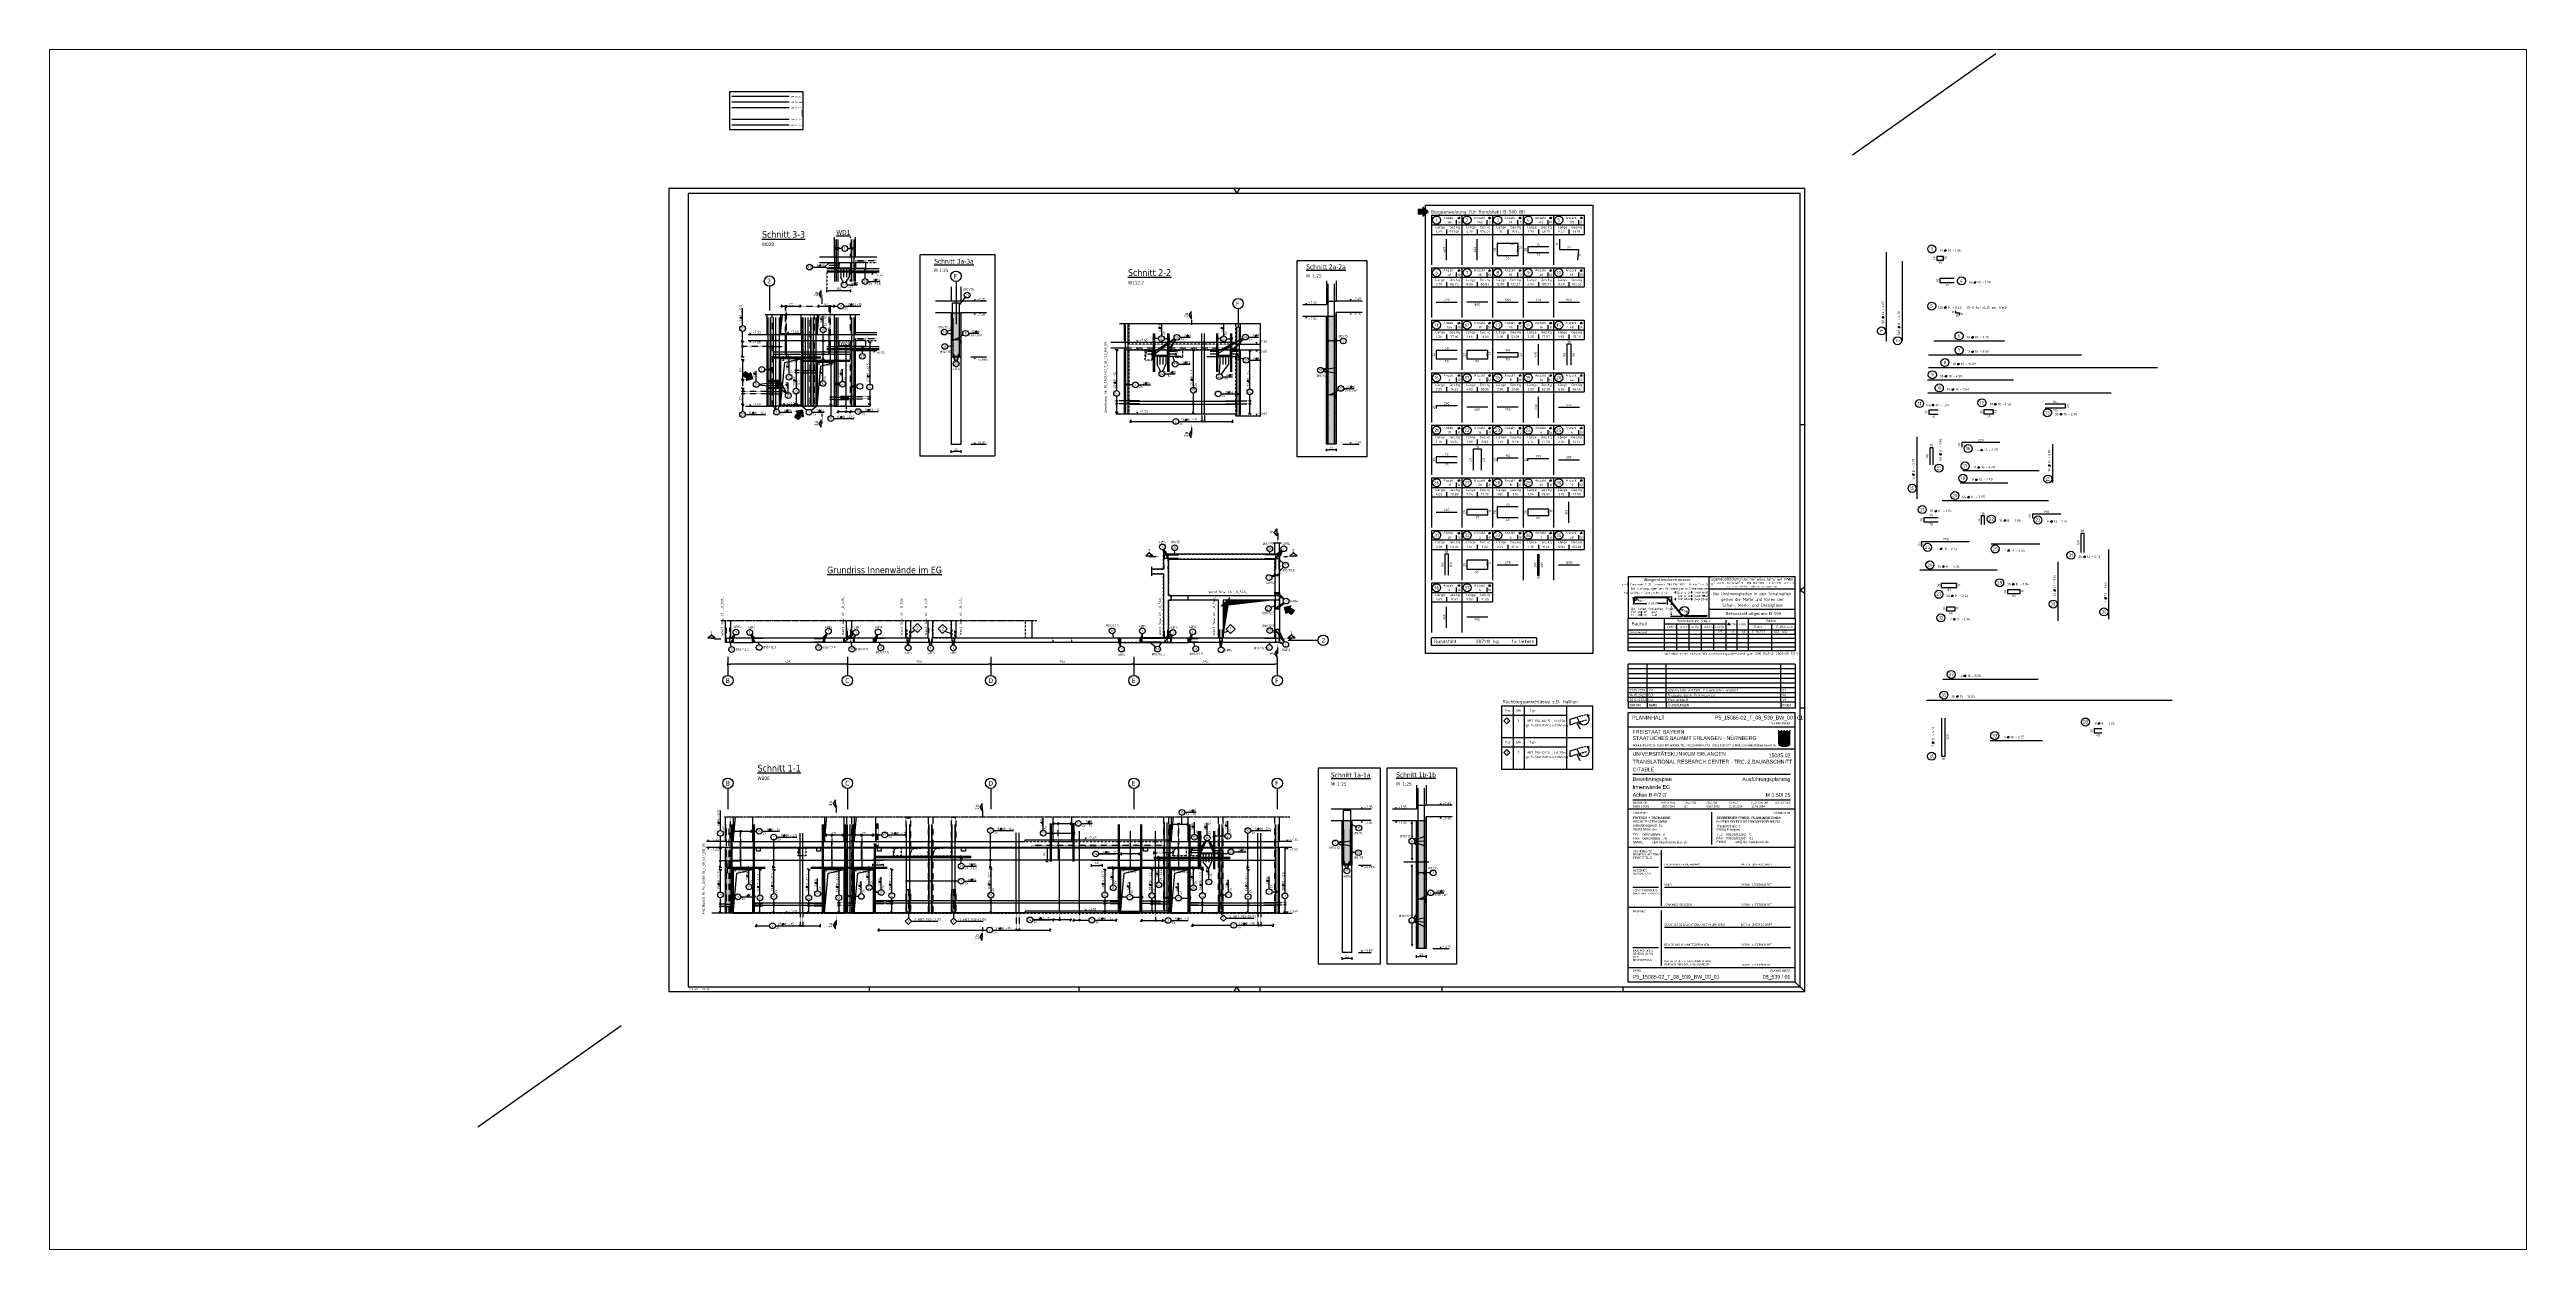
# Paper-space layout 'Layout1' of a CAD drawing. Extents: x -101 to 358, y -14 to 209.
# The model-space entities are those that its viewports show. They can reach past a viewport. Long polylines and large blocks are cut down to what shows.
import ezdxf
from ezdxf.enums import TextEntityAlignment as Align

# ---------------------------------------------------------------- set-up
doc = ezdxf.new("R2010")
doc.units = 0
doc.header["$LTSCALE"] = 0.5
for name, pattern in [('AUSGEZOGEN', [1000.01, 1000, 0.01]), ('DASHDOTSMALL', [1.05, 0.5, -0.25, 0.05, -0.25]), ('DASHED', [0.75, 0.5, -0.25]), ('DASHEDX2', [1.5, 1, -0.5]), ('DOT', [0.175, 0.05, -0.125]), ('GESTRICHELT', [0.75, 0.5, -0.25]), ('HIDDEN', [0.375, 0.25, -0.125]), ('HIDDEN2', [0.187, 0.125, -0.062]), ('PUNKT', [0.175, 0.05, -0.125]), ('STRICHLINIE', [0.75, 0.5, -0.25]), ('STRICHPUNKT2', [0.55, 0.25, -0.125, 0.05, -0.125]), ('VERDECKT', [0.375, 0.25, -0.125])]:
    doc.linetypes.add(name, pattern=pattern)
for name, color, linetype in [('1.OG', 7, 'Continuous'), ('40 A Plankopf Text F+T', 7, 'Continuous'), ('ACHSEN', 7, 'Continuous'), ('AFU', 7, 'Continuous'), ('BET-ANS', 7, 'Continuous'), ('BETON', 7, 'Continuous'), ('Brüstung 1.UG', 7, 'Continuous'), ('DETAIL', 7, 'Continuous'), ('DRUEBER', 7, 'Continuous'), ('grau_dunkel', 7, 'Continuous'), ('grau_hell', 7, 'Continuous'), ('grau_mittel', 7, 'Continuous'), ('HBT', 7, 'Continuous'), ('HILFE', 7, 'Continuous'), ('index', 7, 'Continuous'), ('koten', 7, 'Continuous'), ('MASSE', 7, 'Continuous'), ('OBJEKT', 7, 'Continuous'), ('RAHMEN', 7, 'Continuous'), ('RND', 7, 'Continuous'), ('RND-1', 7, 'Continuous'), ('RND_BILD', 7, 'Continuous'), ('SCHATTEN', 15, 'Continuous'), ('SCHNITTE', 7, 'Continuous'), ('SFP_Achsen', 7, 'Continuous'), ('STEMPEL', 7, 'Continuous'), ('TEXT', 7, 'Continuous'), ('VERDECKT', 7, 'Continuous'), ('WBZ', 7, 'Continuous')]:
    doc.layers.add(name, color=color, linetype=linetype)
doc.layers.add('NOPLOT', color=7, linetype='Continuous', plot=False)
doc.styles.add('ERSTELLTER_STIL_3', font='arial.ttf')
doc.styles.add('ERSTELLTER_STIL_4', font='arialbd.ttf')
doc.styles.add('helv', font='tahoma.ttf')
doc.styles.add('liste', font='isocp-e.shx')
doc.styles.add('plankopf_ArialN', font='ARIALN.TTF')
doc.styles.add('txt', font='isocp.shx')
doc.linetypes.add('ABBRUCH', pattern='A,0.15,-0.15,["x",Standard,S=0.07,R=0,X=-0.1,Y=-0.0238],-0.005', length=0.305)
doc.linetypes.add('AFU_50K', pattern='A,0.15,["/",Standard,S=0.2,R=0,X=-0.01,Y=-0.1],0.07,["/",Standard,S=0.2,R=0,X=-0.01,Y=-0.1],0.15', length=0.37)
doc.linetypes.add('AFU_50L', pattern='A,0.75,["/",Standard,S=0.2,R=0,X=-0.01,Y=-0.1],0.07,["/",Standard,S=0.2,R=0,X=-0.01,Y=-0.1],0.75', length=1.57)
doc.linetypes.add('AFU_50M', pattern='A,0.45,["/",Standard,S=0.2,R=0,X=-0.01,Y=-0.1],0.07,["/",Standard,S=0.2,R=0,X=-0.01,Y=-0.1],0.45', length=0.97)
doc.linetypes.add('AFU_50S', pattern='A,0,-0.15,["/",Standard,S=0.2,R=0,X=-0.01,Y=-0.1],0,-0.07,["/",Standard,S=0.2,R=0,X=-0.01,Y=-0.1],-0.15', length=0.37)
doc.linetypes.add('AFU_50SL', pattern='A,0,-0.75,["/",Standard,S=0.2,R=0,X=-0.01,Y=-0.1],0,-0.07,["/",Standard,S=0.2,R=0,X=-0.01,Y=-0.1],-0.75', length=1.57)
doc.dimstyles.new('DOT_I', dxfattribs={"dimscale": 0.5, "dimtxt": 0.25, "dimasz": 0.25, "dimexe": 0.1, "dimexo": 0.3, "dimgap": 0.1, "dimtad": 1, "dimdec": 3, "dimzin": 3, "dimtxsty": 'txt', "dimblk": 'DOT', "dimblk1": 'DOT', "dimblk2": 'DOT', "dimsah": 1, "dimcen": 0.1, "dimse1": 1, "dimse2": 1, "dimazin": 0, "dimtfac": 1, "dimtdec": 4, "dimtix": 1, "dimtmove": 2, "dimatfit": 3, "dimfxl": 0, "dimtvp": 1, "dimtolj": 1, "dimtzin": 0, "dimarcsym": 0})
pattern_1 = [(0, (-322.07857, -163.97815), (8e-17, 0.254), [])]

# ---------------------------------------------------------------- blocks, each defined once
blk = doc.blocks.new('SCHN-2')
at = {"layer": 'SCHNITTE', "color": 6, "linetype": 'Continuous'}
blk.add_lwpolyline([(0.38, 0.09), (0, 0.34), (-0.38, 0.09)], close=True, dxfattribs=at)
at = {"layer": 'SCHNITTE', "color": 1, "linetype": 'DASHDOTSMALL', "style": 'helv'}
blk.add_attdef('SCHN-2', text='', height=0.35, dxfattribs=at).set_placement((0, 0.45), align=Align.CENTER)
blk = doc.blocks.new('Bundeslandwappen')
at = {"lineweight": 9, "true_color": 0xffffff}
for points in [[(-5.8, 16.5), (-6, 16.5), (-6, 16.3), (-5.8, 16.3)], [(-5.1, 15.7), (-5.3, 15.7), (-5.3, 15.5), (-5.1, 15.5)], [(-3.5, 15.7), (-3.7, 15.7), (-3.7, 15.5), (-3.5, 15.5)], [(-2.8, 16.5), (-3, 16.5), (-3, 16.3), (-2.8, 16.3)], [(-2.2, 15.7), (-2.4, 15.7), (-2.4, 15.5), (-2.2, 15.5)], [(-0.6, 15.7), (-0.8, 15.7), (-0.8, 15.5), (-0.6, 15.5)], [(0.1, 16.5), (-0.1, 16.5), (-0.1, 16.3), (0.1, 16.3)], [(0.8, 15.7), (0.6, 15.7), (0.6, 15.5), (0.8, 15.5)], [(2.4, 15.7), (2.2, 15.7), (2.2, 15.5), (2.4, 15.5)], [(3, 16.5), (2.8, 16.5), (2.8, 16.3), (3, 16.3)], [(3.7, 15.7), (3.5, 15.7), (3.5, 15.5), (3.7, 15.5)], [(5.3, 15.7), (5.1, 15.7), (5.1, 15.5), (5.3, 15.5)], [(6, 16.5), (5.8, 16.5), (5.8, 16.3), (6, 16.3)]]:
    blk.add_hatch(color=7, dxfattribs=at).paths.add_polyline_path(points)
at = {"true_color": 0xffffff}
for points in [[(-5.3, 12.6), (-5.7, 12.6), (-5.7, 12.2), (-5.1, 12)], [(-3.6, 8.4), (-5.7, 9.2), (-5.7, 6.2), (-2.1, 4.9)], [(-5.7, 6.1), (-5.7, 3.7, 0.041392), (-5.7, 3.1), (-4.2, 2.6)], [(-1.4, 10.7), (-5.1, 12), (-3.6, 8.4), (0.1, 7.1)], [(-0.6, 1.3), (-4.2, 2.6), (-3.3, 0.4, 0.073774), (-2.3, 0.3), (-0.1, 0.3)], [(0.9, 12.6), (-2.2, 12.6), (-1.4, 10.7), (2.2, 9.4)], [(1.6, 3.6), (-2.1, 4.9), (-0.6, 1.3), (2.4, 0.3, 0.043654), (2.9, 0.4)], [(3.7, 5.8), (0.1, 7.1), (1.6, 3.6), (5.2, 2.3)], [(4, 12.6), (1.7, 12.6), (4.4, 11.6)], [(5.7, 8.1), (2.2, 9.4), (3.7, 5.8), (5.7, 5.1)], [(5.7, 11.2), (4.4, 11.6), (5.7, 8.5)]]:
    blk.add_hatch(color=7, dxfattribs=at).paths.add_polyline_path(points)
at = {"lineweight": 9}
h = blk.add_hatch(dxfattribs=at)
h.set_pattern_fill('ANSI31', color=256, scale=0.08, angle=315, style=0)
h.set_pattern_definition(pattern_1)
h.paths.add_polyline_path([(-5.1, 12), (-5.7, 12.2), (-5.7, 9.2), (-3.6, 8.4)])
h = blk.add_hatch(dxfattribs=at)
h.set_pattern_fill('ANSI31', color=256, scale=0.08, angle=315, style=0)
h.set_pattern_definition(pattern_1)
h.paths.add_polyline_path([(-2.1, 4.9), (-5.7, 6.2), (-5.7, 6.1), (-4.2, 2.6), (-0.6, 1.3)])
h = blk.add_hatch(dxfattribs=at)
h.set_pattern_fill('ANSI31', color=256, scale=0.08, angle=315, style=0)
h.set_pattern_definition(pattern_1)
h.paths.add_polyline_path([(-4.2, 2.6), (-5.7, 3.1, 0.285055), (-3.3, 0.4)])
h = blk.add_hatch(dxfattribs=at)
h.set_pattern_fill('ANSI31', color=256, scale=0.08, angle=315, style=0)
h.set_pattern_definition(pattern_1)
h.paths.add_polyline_path([(-2.2, 12.6), (-5.3, 12.6), (-5.1, 12), (-1.4, 10.7)])
h = blk.add_hatch(dxfattribs=at)
h.set_pattern_fill('ANSI31', color=256, scale=0.08, angle=315, style=0)
h.set_pattern_definition(pattern_1)
h.paths.add_polyline_path([(0.1, 7.1), (-3.6, 8.4), (-2.1, 4.9), (1.6, 3.6)])
h = blk.add_hatch(dxfattribs=at)
h.set_pattern_fill('ANSI31', color=256, scale=0.08, angle=315, style=0)
h.set_pattern_definition(pattern_1)
h.paths.add_polyline_path([(2.2, 9.4), (-1.4, 10.7), (0.1, 7.1), (3.7, 5.8)])
h = blk.add_hatch(dxfattribs=at)
h.set_pattern_fill('ANSI31', color=256, scale=0.08, angle=315, style=0)
h.set_pattern_definition(pattern_1)
h.paths.add_polyline_path([(-0.6, 1.3), (-0.1, 0.3), (2.3, 0.3, 0.004354), (2.4, 0.3)])
h = blk.add_hatch(dxfattribs=at)
h.set_pattern_fill('ANSI31', color=256, scale=0.08, angle=315, style=0)
h.set_pattern_definition(pattern_1)
h.paths.add_polyline_path([(4.4, 11.6), (1.7, 12.6), (0.9, 12.6), (2.2, 9.4), (5.7, 8.1), (5.7, 8.5)])
h = blk.add_hatch(dxfattribs=at)
h.set_pattern_fill('ANSI31', color=256, scale=0.08, angle=315, style=0)
h.set_pattern_definition(pattern_1)
h.paths.add_polyline_path([(5.3, 2.1), (5.2, 2.3), (1.6, 3.6), (2.9, 0.4, 0.22704)])
h = blk.add_hatch(dxfattribs=at)
h.set_pattern_fill('ANSI31', color=256, scale=0.08, angle=315, style=0)
h.set_pattern_definition(pattern_1)
h.paths.add_polyline_path([(5.7, 5.1), (3.7, 5.8), (5.2, 2.3), (5.4, 2.2, 0.111178), (5.7, 3.7)])
h = blk.add_hatch(dxfattribs=at)
h.set_pattern_fill('ANSI31', color=256, scale=0.08, angle=315, style=0)
h.set_pattern_definition(pattern_1)
h.paths.add_polyline_path([(5.7, 12.6), (4, 12.6), (4.4, 11.6), (5.7, 11.2)])
for p, q in [((-6, 16.1), (-6, 3.7)), ((-6, 13.3), (6, 13.3)), ((-6, 12.9), (6, 12.9)), ((-5.7, 12.6), (-5.7, 3.7)), ((-5.7, 12.6), (5.7, 12.6)), ((-5.7, 12.2), (5.7, 8.1)), ((-5.7, 9.2), (5.7, 5.1)), ((-5.7, 6.2), (5.4, 2.2)), ((-5.7, 6.1), (-3.3, 0.4)), ((-5.7, 3.1), (2.4, 0.3)), ((-5.6, 16.6), (-5.6, 16.7)), ((-5.6, 15), (-5.6, 15.2)), ((-5.3, 15.2), (-5.3, 15)), ((-4.7, 14.5), (-5.3, 14.5)), ((-5.3, 12.6), (-0.1, 0.3)), ((-4.1, 14.5), (-3.5, 14.5)), ((-3.5, 15.2), (-3.5, 15)), ((-3.4, 13.9), (-2.9, 14.2)), ((-2.9, 13.6), (-3.4, 13.9)), ((-3.2, 16.6), (-3.2, 16.7)), ((-3.2, 15), (-3.2, 15.2)), ((-2.9, 15.6), (-2.9, 14.5)), ((-2.9, 14.2), (-2.5, 13.9)), ((-2.5, 13.9), (-2.9, 13.6)), ((-2.7, 16.6), (-2.7, 16.7)), ((-2.7, 15), (-2.7, 15.2)), ((-2.4, 15.2), (-2.4, 15)), ((-1.7, 14.5), (-2.3, 14.5)), ((-2.3, 0.3), (2.3, 0.3)), ((-2.3, 0), (2.3, 0)), ((-2.2, 12.6), (2.9, 0.4)), ((-1.2, 14.5), (-0.6, 14.5)), ((-0.5, 15.2), (-0.5, 15)), ((0, 14.2), (-0.4, 13.9)), ((-0.4, 13.9), (0, 13.6)), ((-0.3, 16.6), (-0.2, 16.7)), ((-0.2, 15), (-0.2, 15.2)), ((0, 15.6), (0, 14.5)), ((0.4, 13.9), (0, 14.2)), ((0, 13.6), (0.4, 13.9)), ((0.3, 16.6), (0.2, 16.7)), ((0.2, 15), (0.2, 15.2)), ((0.5, 15.2), (0.5, 15)), ((1.2, 14.5), (0.6, 14.5)), ((0.9, 12.6), (5.3, 2.1)), ((1.7, 14.5), (2.3, 14.5)), ((1.7, 12.6), (5.7, 11.2)), ((2.4, 15.2), (2.4, 15)), ((2.9, 14.2), (2.5, 13.9)), ((2.5, 13.9), (2.9, 13.6)), ((2.7, 16.6), (2.7, 16.7)), ((2.7, 15), (2.7, 15.2)), ((2.9, 15.6), (2.9, 14.5)), ((3.4, 13.9), (2.9, 14.2)), ((2.9, 13.6), (3.4, 13.9)), ((3.2, 16.6), (3.2, 16.7)), ((3.2, 15), (3.2, 15.2)), ((3.5, 15.2), (3.5, 15)), ((4.1, 14.5), (3.5, 14.5)), ((4, 12.6), (5.7, 8.5)), ((4.7, 14.5), (5.3, 14.5)), ((5.3, 15.2), (5.3, 15)), ((5.6, 16.6), (5.6, 16.7)), ((5.6, 15), (5.6, 15.2)), ((5.7, 3.7), (5.7, 12.6)), ((6, 3.7), (6, 16.1))]:
    blk.add_line(p, q, dxfattribs=at)
for points in [[(-5.8, 16.3), (-6, 16.3), (-6, 16.5), (-5.8, 16.5)], [(-5.1, 15.5), (-5.3, 15.5), (-5.3, 15.7), (-5.1, 15.7)], [(-4.1, 13.7), (-4.8, 13.7), (-4.8, 14.1), (-4.1, 14.1)], [(-3.7, 15.5), (-3.5, 15.5), (-3.5, 15.7), (-3.7, 15.7)], [(-2.8, 16.3), (-3, 16.3), (-3, 16.5), (-2.8, 16.5)], [(-2.2, 15.5), (-2.4, 15.5), (-2.4, 15.7), (-2.2, 15.7)], [(-1.8, 13.7), (-1, 13.7), (-1, 14.1), (-1.8, 14.1)], [(-0.8, 15.5), (-0.6, 15.5), (-0.6, 15.7), (-0.8, 15.7)], [(0.1, 16.3), (-0.1, 16.3), (-0.1, 16.5), (0.1, 16.5)], [(0.8, 15.5), (0.6, 15.5), (0.6, 15.7), (0.8, 15.7)], [(1.8, 13.7), (1, 13.7), (1, 14.1), (1.8, 14.1)], [(2.2, 15.5), (2.4, 15.5), (2.4, 15.7), (2.2, 15.7)], [(3, 16.3), (2.8, 16.3), (2.8, 16.5), (3, 16.5)], [(3.7, 15.5), (3.5, 15.5), (3.5, 15.7), (3.7, 15.7)], [(4.1, 13.7), (4.8, 13.7), (4.8, 14.1), (4.1, 14.1)], [(5.1, 15.5), (5.3, 15.5), (5.3, 15.7), (5.1, 15.7)], [(5.8, 16.3), (6, 16.3), (6, 16.5), (5.8, 16.5)]]:
    blk.add_lwpolyline(points, close=True, dxfattribs=at)
for centre in [(-5.3, 13.9), (-3.7, 13.9), (-2.2, 13.9), (-0.7, 13.9), (0.7, 13.9), (2.2, 13.9), (3.7, 13.9), (5.3, 13.9)]:
    blk.add_circle(centre, 0.123, dxfattribs=at)
for centre, radius, start, end in [((-5.9, 16.5), 0.362, 44.6681, 253.1183), ((-2.3, 3.7), 3.7, 180, 270), ((-2.3, 3.7), 3.4, 180, 270), ((-5.7, 16.7), 0.05, 6.6615, 44.6681), ((-5.6, 16.6), 0.05, 186.6615, 265.6209), ((-5.6, 16.3), 0.281, 346.0232, 85.6209), ((-5.4, 16), 0.179, 74.7883, 15.1356), ((-5.5, 15.2), 0.157, 3.2756, 179.5521), ((-5.2, 15), 0.453, 182.8328, 261.3043), ((-5.4, 16.2), 0.05, 254.7883, 346.0232), ((-5.2, 16), 0.05, 93.0633, 195.1356), ((-5.3, 15.2), 0.191, 249.6358, 3.0857), ((-5.2, 15.9), 0.224, 350.9542, 93.0633), ((-5, 15.2), 0.05, 82.9467, 183.0857), ((-5, 15.5), 0.249, 262.9467, 77.8855), ((-4.9, 15.8), 0.05, 170.9542, 257.8855), ((-4.6, 14.9), 0.224, 71.4, 0), ((-4.7, 14.9), 0.312, 275.9649, 353.9773), ((-4.4, 15.2), 0.208, 317.0775, 222.9225), ((-4.2, 14.9), 0.224, 180, 108.6), ((-4.1, 14.9), 0.312, 186.0227, 264.0351), ((-3.8, 15.5), 0.249, 102.1145, 277.0533), ((-3.9, 15.8), 0.05, 282.1145, 9.0458), ((-3.6, 15.9), 0.224, 86.9367, 189.0458), ((-3.8, 15.2), 0.05, 356.9143, 97.0533), ((-3.5, 15.2), 0.191, 176.9143, 290.3642), ((-3.4, 16), 0.179, 164.8644, 105.2117), ((-3.6, 16), 0.05, 344.8644, 86.9367), ((-3.2, 16.3), 0.281, 94.3791, 193.9768), ((-3.4, 16.2), 0.05, 193.9768, 285.2117), ((-3.3, 15.2), 0.157, 0.4479, 176.7244), ((-3.6, 15), 0.453, 278.6957, 357.1672), ((-2.9, 16.6), 0.264, 24.0166, 155.3409), ((-3.1, 16.7), 0.05, 155.2288, 173.3385), ((-3.2, 16.6), 0.05, 274.3791, 353.3385), ((-2.7, 16.7), 0.05, 6.6615, 24.0166), ((-2.6, 16.6), 0.05, 186.6615, 265.6209), ((-2.5, 16), 0.179, 74.7883, 15.1356), ((-2.6, 15.2), 0.157, 3.2756, 179.5521), ((-2.3, 15), 0.453, 182.8328, 261.3043), ((-2.7, 16.3), 0.281, 346.0232, 85.6209), ((-2.4, 16.2), 0.05, 254.7883, 346.0232), ((-2.3, 15.2), 0.191, 249.6358, 3.0857), ((-2.3, 15.9), 0.224, 350.9542, 93.0633), ((-2.3, 16), 0.05, 93.0633, 195.1356), ((-2.1, 15.5), 0.249, 262.9467, 77.8855), ((-2.1, 15.2), 0.05, 82.9467, 183.0857), ((-2, 15.8), 0.05, 170.9542, 257.8855), ((-1.7, 14.9), 0.224, 71.4, 0), ((-1.5, 15.2), 0.208, 317.0775, 222.9225), ((-1.8, 14.9), 0.312, 275.9649, 353.9773), ((-1.2, 14.9), 0.224, 180, 108.6), ((-1.2, 14.9), 0.312, 186.0227, 264.0351), ((-0.9, 15.5), 0.249, 102.1145, 277.0533), ((-0.7, 15.9), 0.224, 86.9367, 189.0458), ((-0.9, 15.8), 0.05, 282.1145, 9.0458), ((-0.8, 15.2), 0.05, 356.9143, 97.0533), ((-0.6, 15.2), 0.191, 176.9143, 290.3642), ((-0.7, 16), 0.05, 344.8644, 86.9367), ((-0.3, 16.3), 0.281, 94.3791, 193.9768), ((-0.4, 16), 0.179, 164.8644, 105.2117), ((-0.5, 16.2), 0.05, 193.9768, 285.2117), ((-0.7, 15), 0.453, 278.6957, 357.1672), ((-0.4, 15.2), 0.157, 0.4479, 176.7244), ((-0.3, 16.6), 0.05, 274.3791, 353.3385), ((0, 16.6), 0.264, 24.0166, 155.3409), ((-0.2, 16.7), 0.05, 155.2288, 173.3385), ((0.2, 16.7), 0.05, 6.6615, 24.0166), ((0.4, 15.2), 0.157, 3.2756, 179.5521), ((0.7, 15), 0.453, 182.8328, 261.3043), ((0.3, 16.6), 0.05, 186.6615, 265.6209), ((0.3, 16.3), 0.281, 346.0232, 85.6209), ((0.4, 16), 0.179, 74.7883, 15.1356), ((0.5, 16.2), 0.05, 254.7883, 346.0232), ((0.6, 15.2), 0.191, 249.6358, 3.0857), ((0.7, 16), 0.05, 93.0633, 195.1356), ((0.7, 15.9), 0.224, 350.9542, 93.0633), ((0.8, 15.2), 0.05, 82.9467, 183.0857), ((0.9, 15.5), 0.249, 262.9467, 77.8855), ((0.9, 15.8), 0.05, 170.9542, 257.8855), ((1.2, 14.9), 0.224, 71.4, 0), ((1.2, 14.9), 0.312, 275.9649, 353.9773), ((1.5, 15.2), 0.208, 317.0775, 222.9225), ((1.7, 14.9), 0.224, 180, 108.6), ((1.8, 14.9), 0.312, 186.0227, 264.0351), ((2.1, 15.5), 0.249, 102.1145, 277.0533), ((2.3, 15.9), 0.224, 86.9367, 189.0458), ((2, 15.8), 0.05, 282.1145, 9.0458), ((2.1, 15.2), 0.05, 356.9143, 97.0533), ((2.3, 15.2), 0.191, 176.9143, 290.3642), ((2.5, 16), 0.179, 164.8644, 105.2117), ((2.3, 16), 0.05, 344.8644, 86.9367), ((2.3, 15), 0.453, 278.6957, 357.1672), ((2.3, 3.7), 3.7, 270, 0), ((2.3, 3.7), 3.4, 270, 0), ((2.7, 16.3), 0.281, 94.3791, 193.9768), ((2.4, 16.2), 0.05, 193.9768, 285.2117), ((2.6, 15.2), 0.157, 0.4479, 176.7244), ((2.6, 16.6), 0.05, 274.3791, 353.3385), ((2.9, 16.6), 0.264, 24.0166, 155.3409), ((2.7, 16.7), 0.05, 155.2288, 173.3385), ((3.1, 16.7), 0.05, 6.6615, 24.0166), ((3.2, 16.6), 0.05, 186.6615, 265.6209), ((3.2, 16.3), 0.281, 346.0232, 85.6209), ((3.4, 16), 0.179, 74.7883, 15.1356), ((3.3, 15.2), 0.157, 3.2756, 179.5521), ((3.6, 15), 0.453, 182.8328, 261.3043), ((3.4, 16.2), 0.05, 254.7883, 346.0232), ((3.6, 16), 0.05, 93.0633, 195.1356), ((3.5, 15.2), 0.191, 249.6358, 3.0857), ((3.6, 15.9), 0.224, 350.9542, 93.0633), ((3.8, 15.2), 0.05, 82.9467, 183.0857), ((3.8, 15.5), 0.249, 262.9467, 77.8855), ((3.9, 15.8), 0.05, 170.9542, 257.8855), ((4.2, 14.9), 0.224, 71.4, 0), ((4.1, 14.9), 0.312, 275.9649, 353.9773), ((4.4, 15.2), 0.208, 317.0775, 222.9225), ((4.6, 14.9), 0.224, 180, 108.6), ((4.7, 14.9), 0.312, 186.0227, 264.0351), ((5, 15.5), 0.249, 102.1145, 277.0533), ((4.9, 15.8), 0.05, 282.1145, 9.0458), ((5.2, 15.9), 0.224, 86.9367, 189.0458), ((5, 15.2), 0.05, 356.9143, 97.0533), ((5.3, 15.2), 0.191, 176.9143, 290.3642), ((5.4, 16), 0.179, 164.8644, 105.2117), ((5.2, 16), 0.05, 344.8644, 86.9367), ((5.6, 16.3), 0.281, 94.3791, 193.9768), ((5.4, 16.2), 0.05, 193.9768, 285.2117), ((5.5, 15.2), 0.157, 0.4479, 176.7244), ((5.2, 15), 0.453, 278.6957, 357.1672), ((5.9, 16.5), 0.362, 286.8817, 135.3319), ((5.7, 16.7), 0.05, 135.3319, 173.3385), ((5.6, 16.6), 0.05, 274.3791, 353.3385)]:
    blk.add_arc(centre, radius, start, end, dxfattribs=at)
blk = doc.blocks.new('Plankopf_PU')
for p, q in [((-18.5, 25.4), (-18.5, 27.7)), ((-1, 27.7), (-18.5, 27.7)), ((-1, 27.7), (-18.5, 27.7)), ((-1, 25.4), (-1, 27.7)), ((-1, 25.4), (-18.5, 25.4)), ((-1, 25.4), (-18.5, 25.4)), ((-18.5, 19.1), (-18.5, 25.4)), ((-1, 19.1), (-1, 25.4)), ((-1.5, 22.75), (-18, 22.75)), ((-18.5, 15.1), (-18.5, 19.1)), ((-1, 19.1), (-18.5, 19.1)), ((-18, 20.1), (-1.5, 20.1)), ((-9.75, 18.8), (-9.75, 15.4)), ((-1, 15.1), (-1, 19.1)), ((-1, 15.1), (-18.5, 15.1)), ((-1, 15.1), (-18.5, 15.1)), ((-18.5, 8.8), (-18.5, 15.1)), ((-15.3, 13), (-18, 13)), ((-15, 9), (-15, 14.8)), ((-1.5, 13), (-14.7, 13)), ((-1, 8.8), (-1, 15.1)), ((-15.3, 10.9), (-18, 10.9)), ((-1.5, 10.9), (-14.7, 10.9)), ((-18.5, 2.5), (-18.5, 8.8)), ((-1, 8.8), (-18.5, 8.8)), ((-15, 2.7), (-15, 8.5)), ((-1, 2.5), (-1, 8.8)), ((-1.5, 6.7), (-14.7, 6.7)), ((-15.3, 4.6), (-18, 4.6)), ((-1.5, 4.6), (-14.7, 4.6)), ((-1, 2.5), (-18.5, 2.5)), ((-18.5, 1), (-18.5, 2.5)), ((-1, 2.5), (-18.5, 2.5)), ((-1, 1), (-18.5, 1)), ((-1, 1), (-1, 2.5))]:
    blk.add_line(p, q)
at = {"xscale": 0.1, "yscale": 0.1, "zscale": 0.1}
blk.add_blockref('Bundeslandwappen', (-2.15, 25.67), dxfattribs=at)
at = {"linetype": 'AUSGEZOGEN', "lineweight": 35, "style": 'plankopf_ArialN'}
blk.add_text('STAATLICHES BAUAMT ERLANGEN - NÜRNBERG', height=0.4, dxfattribs=at).set_placement((-18.03, 26.55), align=Align.MIDDLE_LEFT)
for s, height, p in [('FREISTAAT BAYERN', 0.4, (-18.03, 27.4)), ('PRÜFUNG', 0.2, (-18.01, 8.5))]:
    blk.add_text(s, height=height, dxfattribs=at).set_placement(p, align=Align.TOP_LEFT)
at = {"style": 'plankopf_ArialN'}
for s, p in [('BOHLENPLATZ 18, 91054 ERLANGEN, TEL.: 09131 6259-0, FAX: 09131 6259-377, E-MAIL: poststelle@stbaer.bayern.de', (-18.01, 25.7)), ('MASSN.-NR', (-18.01, 19.7)), ('KAP./TITEL', (-15.01, 19.7)), ('GEZ.VON', (-12.64, 19.7)), ('GEZ. AM', (-10.29, 19.7)), ('STAND', (-7.93, 19.7)), ('PLOTDATUM', (-5.57, 19.7)), ('FAU ERLANGEN-NÜRNBERG', (-14.71, 13.21)), ('DATUM, UNTERSCHRIFT', (-6.69, 13.21)), ('UKER', (-14.71, 11.11)), ('DATUM, UNTERSCHRIFT', (-6.68, 11.11)), ('JOHANNES GRASECK', (-14.7, 9.01)), ('DATUM, UNTERSCHRIFT', (-6.68, 9.01)), ('STAATLICHES BAUAMT ERLANGEN-NÜRNBERG', (-14.71, 6.91)), ('DATUM, UNTERSCHRIFT', (-6.69, 6.91)), ('REGIERUNG VON MITTELFRANKEN', (-14.71, 4.81)), ('DATUM, UNTERSCHRIFT', (-6.68, 4.81)), ('DATUM, UNTERSCHRIFT', (-6.68, 2.71)), ('DATEI', (-18, 2.1))]:
    blk.add_text(s, height=0.2, dxfattribs=at).set_placement(p)
at = {"linetype": 'AUSGEZOGEN', "lineweight": 35, "style": 'plankopf_ArialN'}
blk.add_text('ARCHITEKT', height=0.2, dxfattribs=at).set_placement((-17.99, 18.61))
blk.add_text('FACHPLANER', height=0.2, dxfattribs=at).set_placement((-1.52, 18.61), align=Align.RIGHT)
at = {"style": 'plankopf_ArialN'}
for s, p in [('SONSTIGES', (-1.49, 19.7)), ('PLANNR./INDEX', (-1.5, 2.1))]:
    blk.add_text(s, height=0.2, dxfattribs=at).set_placement(p, align=Align.RIGHT)
at = {"insert": (-5.57, 19.3), "char_height": 0.2, "attachment_point": 7, "style": 'plankopf_ArialN'}
blk.add_mtext('21.05.2024', dxfattribs=at)
at = {"char_height": 0.2, "attachment_point": 1, "style": 'plankopf_ArialN'}
for s, insert, width in [('GRUNDBESITZ\\PBEWIRTSCHAFTENDE DIENSTSTELLE', (-18, 14.8), 2.5), ('NUTZENDE^JVERWALTUNG', (-18, 12.8), 2.6984), ('VERANTWORTUNG  NACH ART. 73 BAYBO', (-17.99, 10.71), 2.6877), ('BAUFACHLICHE GENEHMIGUNG UND FESTSETZUNG', (-18, 4.4), 2.2311), ('BAYERISCHES STAATSMINISTERIUM ^JFÜR WOHNEN, BAU UND VERKEHR', (-14.69, 3.29), 9.2941)]:
    blk.add_mtext(s, dxfattribs=dict(at, insert=insert, width=width))
at = {"style": 'plankopf_ArialN'}
for tag, p in [('PROJEKTBEZEICHNUNGZ1', (-18.03, 24.58)), ('PROJEKTBEZEICHNUNGZ2', (-18.03, 23.76)), ('PROJEKTBEZEICHNUNGZ3', (-18.03, 22.94))]:
    blk.add_attdef(tag, text='', height=0.4, dxfattribs=at).set_placement(p, align=Align.BOTTOM_LEFT)
for tag, p in [('GEB.-NR', (-1.5, 24.95)), ('0.000X', (-1.51, 1.75))]:
    blk.add_attdef(tag, text='', height=0.4, dxfattribs=at).set_placement(p, align=Align.TOP_RIGHT)
for tag, p, height in [('PLANINHALTZ1', (-18.03, 22.06), 0.4), ('PLANINHALTZ2', (-18.03, 21.23), 0.4), ('PLANINHALTZ3', (-18.03, 20.41), 0.4), ('MASSN.-NR', (-18.01, 19.3), 0.2), ('KAPITEL/TITEL', (-15.01, 19.3), 0.2), ('GEZ_VON', (-12.64, 19.3), 0.2), ('GEZ_AM', (-10.29, 19.3), 0.2), ('STAND', (-7.93, 19.3), 0.2)]:
    blk.add_attdef(tag, p, '', height=height, dxfattribs=at)
for tag, height, p in [('PROJEKTKATEGORIE', 0.4, (-1.5, 21.23)), ('PLANUNGSPHASE', 0.4, (-1.5, 22.06)), ('MAßSTAB', 0.4, (-1.5, 20.41)), ('SONSTIGES', 0.2, (-1.5, 19.3))]:
    blk.add_attdef(tag, text='', height=height, dxfattribs=at).set_placement(p, align=Align.RIGHT)
at = {"layer": '40 A Plankopf Text F+T', "color": 7, "linetype": 'Continuous', "lineweight": 13, "char_height": 0.25, "attachment_point": 7}
for s, insert, style in [('\\A1;FRITSCH + TSCHAIDSE ', (-17.99, 18.08), 'ERSTELLTER_STIL_4'), ('\\A1;SEEBERGER FRIEDL PLANUNGS GmbH', (-9.24, 18.08), 'ERSTELLTER_STIL_4'), ('\\A1;ARCHITEKTEN GMBH', (-17.99, 17.68), 'ERSTELLTER_STIL_3'), ('\\A1;Gabelsbergerstr. 15', (-17.99, 17.21), 'ERSTELLTER_STIL_3'), ('\\A1;80333 München', (-17.99, 16.88), 'ERSTELLTER_STIL_3'), ('\\A1;Theaterstraße 2', (-9.24, 17.21), 'ERSTELLTER_STIL_3'), ('\\A1;91054 Erlangen', (-9.24, 16.77), 'ERSTELLTER_STIL_3'), ('\\A1;{\\T0.8;INGENIEURBÜRO FÜR TRAGWERKSPLANUNG}', (-9.24, 17.68), 'ERSTELLTER_STIL_3')]:
    blk.add_mtext(s, dxfattribs=dict(at, insert=insert, style=style))
at = {"layer": '40 A Plankopf Text F+T', "color": 7, "linetype": 'Continuous', "lineweight": 13, "char_height": 0.25, "attachment_point": 7, "line_spacing_factor": 0.945293, "style": 'ERSTELLTER_STIL_3'}
for s, insert in [('\\A1;TEL: ^I089/248889-  0\\PFAX: ^I089/248889-  70\\PEMAIL: ^Icit@fritsch-tschaidse.de', (-17.99, 15.48)), ('\\A1;TEL: ^I09131/81282 -  0\\PFAX: ^I09131/81282 -  21\\PEMAIL: ^Ierl@sfp-ingenieure.de', (-9.24, 15.48))]:
    blk.add_mtext(s, dxfattribs=dict(at, insert=insert))
blk = doc.blocks.new('Plankopf-ER')
at = {"layer": 'RAHMEN', "color": 7, "linetype": 'Continuous'}
for p, q in [((-0.5, 4.6), (-18, 4.6)), ((-18, 4.1), (-18, 4.6)), ((-0.5, 4.1), (-18, 4.1)), ((-18, 3.6), (-18, 4.1)), ((-0.5, 3.6), (-18, 3.6)), ((-18, 3.1), (-18, 3.6)), ((-0.5, 3.1), (-18, 3.1)), ((-18, 2.6), (-18, 3.1)), ((-0.5, 2.6), (-18, 2.6)), ((-18, 2.1), (-18, 2.6)), ((-16, 4.1), (-16, 4.6)), ((-16, 3.6), (-16, 4.1)), ((-16, 3.1), (-16, 3.6)), ((-16, 2.6), (-16, 3.1)), ((-16, 2.1), (-16, 2.6)), ((-14, 4.1), (-14, 4.6)), ((-14, 3.6), (-14, 4.1)), ((-14, 3.1), (-14, 3.6)), ((-14, 2.6), (-14, 3.1)), ((-14, 2.1), (-14, 2.6)), ((-2, 4.1), (-2, 4.6)), ((-2, 3.6), (-2, 4.1)), ((-2, 3.1), (-2, 3.6)), ((-2, 2.6), (-2, 3.1)), ((-2, 2.1), (-2, 2.6)), ((-0.5, 4.6), (-0.5, 4.1)), ((-0.5, 4.1), (-0.5, 3.6)), ((-0.5, 3.6), (-0.5, 3.1)), ((-0.5, 3.1), (-0.5, 2.6)), ((-0.5, 2.6), (-0.5, 2.1)), ((-0.5, 2.1), (-18, 2.1)), ((-18, 1.6), (-18, 2.1)), ((-0.5, 1.6), (-18, 1.6)), ((-18, 1.1), (-18, 1.6)), ((-0.5, 1.1), (-18, 1.1)), ((-18, 0.6), (-18, 1.1)), ((-0.5, 0.6), (-18, 0.6)), ((-18, 0.6), (-18, 0)), ((-0.5, 0), (-18, 0)), ((-16, 1.6), (-16, 2.1)), ((-16, 1.1), (-16, 1.6)), ((-16, 0.6), (-16, 1.1)), ((-16, 0.6), (-16, 0)), ((-14, 1.6), (-14, 2.1)), ((-14, 1.1), (-14, 1.6)), ((-14, 0.6), (-14, 1.1)), ((-14, 0.6), (-14, 0)), ((-2, 1.6), (-2, 2.1)), ((-2, 1.1), (-2, 1.6)), ((-2, 0.6), (-2, 1.1)), ((-2, 0.6), (-2, 0)), ((-0.5, 2.1), (-0.5, 1.6)), ((-0.5, 1.6), (-0.5, 1.1)), ((-0.5, 1.1), (-0.5, 0.6)), ((-0.5, 0.6), (-0.5, 0))]:
    blk.add_line(p, q, dxfattribs=at)
at = {"layer": 'RAHMEN', "color": 7, "linetype": 'Continuous', "style": 'txt'}
for tag, p in [('INDEX-D8', (-17.84, 4.24)), ('INDEX-D7', (-17.84, 3.74)), ('INDEX-D6', (-17.84, 3.24)), ('INDEX-D5', (-17.84, 2.74)), ('INDEX-N8', (-15.88, 4.24)), ('INDEX-N7', (-15.88, 3.74)), ('INDEX-N6', (-15.88, 3.24)), ('INDEX-N5', (-15.88, 2.74)), ('INDEX-X8', (-13.86, 4.24)), ('INDEX-X7', (-13.86, 3.74)), ('INDEX-X6', (-13.86, 3.24)), ('INDEX-X5', (-13.86, 2.74)), ('INDEX8', (-1.83, 4.24)), ('INDEX7', (-1.83, 3.74)), ('INDEX6', (-1.83, 3.24)), ('INDEX5', (-1.83, 2.74)), ('INDEX-D4', (-17.84, 2.24)), ('INDEX-D3', (-17.84, 1.74)), ('INDEX-D2', (-17.84, 1.24)), ('INDEX-D1', (-17.84, 0.74)), ('INDEX-N4', (-15.88, 2.24)), ('INDEX-N3', (-15.88, 1.74)), ('INDEX-N2', (-15.88, 1.24)), ('INDEX-N1', (-15.88, 0.74)), ('INDEX-X4', (-13.86, 2.24)), ('INDEX-X3', (-13.86, 1.74)), ('INDEX-X2', (-13.86, 1.24)), ('INDEX-X1', (-13.86, 0.74)), ('INDEX4', (-1.83, 2.24)), ('INDEX3', (-1.83, 1.74)), ('INDEX2', (-1.83, 1.24)), ('INDEX1', (-1.83, 0.74))]:
    blk.add_attdef(tag, p, '', height=0.25, dxfattribs=at)
at = {"layer": 'STEMPEL', "color": 7, "linetype": 'Continuous', "style": 'helv'}
for s, p in [('DATUM', (-17.83, 0.18)), ('NAME', (-15.85, 0.18)), ('ÄNDERUNGEN', (-13.83, 0.18))]:
    blk.add_text(s, height=0.25, dxfattribs=at).set_placement(p)
at = {"layer": 'STEMPEL', "color": 7, "linetype": 'Continuous', "style": 'helv', "width": 0.8}
blk.add_text('INDEX', height=0.25, dxfattribs=at).set_placement((-1.83, 0.18))
blk = doc.blocks.new('DINA0')
at = {"color": 7, "linetype": 'Continuous'}
for p, q in [((59.45, 0.5), (59.14, 0)), ((59.76, 0), (59.45, 0.5))]:
    blk.add_line(p, q, dxfattribs=at)
at = {"layer": 'NOPLOT', "color": 191, "linetype": 'AUSGEZOGEN'}
for p, q in [((123.9, 87.64), (138.9, 98.25)), ((-20, -14.15), (-5, -3.54))]:
    blk.add_line(p, q, dxfattribs=at)
at = {"layer": 'RAHMEN'}
for p, q in [((0, 84.1), (0, 0)), ((118.9, 84.1), (0, 84.1)), ((118.9, 0), (118.9, 84.1)), ((0, 0), (118.9, 0))]:
    blk.add_line(p, q, dxfattribs=at)
at = {"layer": 'RAHMEN', "color": 5}
for p, q in [((118.4, 83.6), (2, 83.6)), ((2, 83.6), (2, 0.5)), ((118.4, 0.5), (118.4, 83.6)), ((2, 0.5), (118.4, 0.5))]:
    blk.add_line(p, q, dxfattribs=at)
at = {"layer": 'RAHMEN', "color": 7, "linetype": 'Continuous'}
for p, q in [((59.14, 84.1), (59.45, 83.6)), ((59.45, 83.6), (59.76, 84.1)), ((118.9, 42.36), (118.4, 42.05)), ((118.4, 42.05), (118.9, 41.74))]:
    blk.add_line(p, q, dxfattribs=at)
at = {"layer": 'RAHMEN', "color": 7}
for p, q in [((118.4, 59.4), (118.9, 59.4)), ((118.9, 29.7), (118.4, 29.7)), ((21, 0), (21, 0.5)), ((42.9, 0.5), (42.9, 0)), ((61.9, 0), (61.9, 0.5)), ((80.9, 0.5), (80.9, 0)), ((99.9, 0), (99.9, 0.5))]:
    blk.add_line(p, q, dxfattribs=at)
at = {"layer": 'RAHMEN', "color": 7, "style": 'txt'}
blk.add_text('DIN A0   1.0 m2', height=0.2, dxfattribs=at).set_placement((2.08, 0.16))
blk = doc.blocks.new('RND_AUSZ')
at = {"layer": 'RND', "color": 7, "linetype": 'Continuous'}
blk.add_line((1.34, 0.26), (1.51, 0.47), dxfattribs=at)
at = {"layer": 'RND', "color": 1, "linetype": 'Continuous'}
blk.add_circle((0, 0.52), 0.42, dxfattribs=at)
at = {"layer": 'RND', "color": 7, "linetype": 'Continuous'}
blk.add_circle((1.42, 0.36), 0.075, dxfattribs=at)
at = {"layer": 'RND', "color": 7, "linetype": 'Continuous', "style": 'txt'}
blk.add_text('-', height=0.25, dxfattribs=at).set_placement((2.16, 0.25))
for tag, p in [('WIEOFT', (-0.54, 0.25)), ('STK', (1.17, 0.25))]:
    blk.add_attdef(tag, text='', height=0.25, dxfattribs=at).set_placement(p, align=Align.RIGHT)
at = {"layer": 'RND', "color": 1, "linetype": 'Continuous', "style": 'txt'}
blk.add_attdef('POS', text='', height=0.35, dxfattribs=at).set_placement((0, 0.52), align=Align.MIDDLE)
at = {"layer": 'RND', "color": 7, "linetype": 'Continuous', "style": 'txt'}
for tag, p in [('DS', (1.68, 0.25)), ('LANG', (2.44, 0.25)), ('TEXT', (3.67, 0.25))]:
    blk.add_attdef(tag, p, '', height=0.25, dxfattribs=at)
blk = doc.blocks.new('lei_gre')
at = {"layer": 'RND', "color": 7, "linetype": 'Continuous'}
for p, q in [((-0.09, -0.12), (0.09, 0.12)), ((0, 0.15), (0, -0.15))]:
    blk.add_line(p, q, dxfattribs=at)
blk = doc.blocks.new('RND_LEI')
at = {"layer": 'RND', "color": 7, "linetype": 'Continuous'}
blk.add_line((1.02, 0.07), (1.19, 0.27), dxfattribs=at)
for centre, radius in [((0, 0), 0.3), ((1.11, 0.17), 0.075)]:
    blk.add_circle(centre, radius, dxfattribs=at)
at = {"layer": 'RND', "color": 7, "linetype": 'Continuous', "style": 'txt'}
blk.add_attdef('POSL', text='', height=0.25, dxfattribs=at).set_placement((0, 0), align=Align.MIDDLE)
blk.add_attdef('ANZ', text='', height=0.25, dxfattribs=at).set_placement((0.93, 0.06), align=Align.RIGHT)
for tag, p in [('DUM', (1.25, 0.06)), ('ABSTD', (1.67, 0.06)), ('POSTXT', (0.37, -0.33))]:
    blk.add_attdef(tag, p, '', height=0.25, dxfattribs=at)
blk = doc.blocks.new('DOT')
at = {"layer": 'MASSE', "color": 7, "linetype": 'Continuous'}
for p, q in [((0, 0), (-1, 0)), ((0, 0.54), (0, -0.54))]:
    blk.add_line(p, q, dxfattribs=at)
at = {"layer": 'MASSE', "color": 7, "linetype": 'Continuous', "const_width": 0.2}
blk.add_lwpolyline([(-0.1, 0, 1), (0.1, 0, 1)], format="xyb", close=True, dxfattribs=at)
blk = doc.blocks.new('*D16')
at = {"layer": 'Defpoints', "color": 0, "linetype": 'AUSGEZOGEN', "transparency": 16777216}
for p in [(16.67, 8.04), (17.22, 8.04), (17.22, 8.04)]:
    blk.add_point(p, dxfattribs=at)
at = {"layer": 'MASSE', "color": 0, "linetype": 'AUSGEZOGEN', "lineweight": -2, "transparency": 16777216}
blk.add_line((16.79, 8.04), (17.09, 8.04), dxfattribs=at)
at = {"layer": 'MASSE', "color": 0, "linetype": 'AUSGEZOGEN', "lineweight": -2, "transparency": 16777216, "xscale": 0.125, "yscale": 0.125, "zscale": 0.125, "rotation": 180}
blk.add_blockref('DOT', (16.67, 8.04), dxfattribs=at)
at = {"layer": 'MASSE', "color": 0, "linetype": 'AUSGEZOGEN', "lineweight": -2, "transparency": 16777216, "xscale": 0.125, "yscale": 0.125, "zscale": 0.125}
blk.add_blockref('DOT', (17.22, 8.04), dxfattribs=at)
at = {"layer": 'MASSE', "color": 0, "linetype": 'AUSGEZOGEN', "transparency": 16777216, "insert": (16.94, 8.15), "char_height": 0.125, "attachment_point": 5, "style": 'txt'}
blk.add_mtext('\\A1;55', dxfattribs=at)
blk = doc.blocks.new('*D17')
at = {"layer": 'Defpoints', "color": 0, "linetype": 'AUSGEZOGEN', "transparency": 16777216}
for p in [(28.12, 8.01), (28.67, 8.01), (28.67, 8.01)]:
    blk.add_point(p, dxfattribs=at)
at = {"layer": 'MASSE', "color": 0, "linetype": 'AUSGEZOGEN', "lineweight": -2, "transparency": 16777216}
blk.add_line((28.24, 8.01), (28.54, 8.01), dxfattribs=at)
at = {"layer": 'MASSE', "color": 0, "linetype": 'AUSGEZOGEN', "lineweight": -2, "transparency": 16777216, "xscale": 0.125, "yscale": 0.125, "zscale": 0.125, "rotation": 180}
blk.add_blockref('DOT', (28.12, 8.01), dxfattribs=at)
at = {"layer": 'MASSE', "color": 0, "linetype": 'AUSGEZOGEN', "lineweight": -2, "transparency": 16777216, "xscale": 0.125, "yscale": 0.125, "zscale": 0.125}
blk.add_blockref('DOT', (28.67, 8.01), dxfattribs=at)
at = {"layer": 'MASSE', "color": 0, "linetype": 'AUSGEZOGEN', "transparency": 16777216, "insert": (28.39, 8.13), "char_height": 0.125, "attachment_point": 5, "style": 'txt'}
blk.add_mtext('\\A1;55', dxfattribs=at)
blk = doc.blocks.new('*D18')
at = {"layer": 'Defpoints', "color": 0, "linetype": 'AUSGEZOGEN', "transparency": 16777216}
for p in [(25.79, 8.96), (25.79, 8.21), (25.79, 8.21)]:
    blk.add_point(p, dxfattribs=at)
at = {"layer": 'MASSE', "color": 0, "linetype": 'AUSGEZOGEN', "lineweight": -2, "transparency": 16777216}
blk.add_line((25.79, 8.84), (25.79, 8.34), dxfattribs=at)
at = {"layer": 'MASSE', "color": 0, "linetype": 'AUSGEZOGEN', "lineweight": -2, "transparency": 16777216, "xscale": 0.125, "yscale": 0.125, "zscale": 0.125}
for p, rotation in [((25.79, 8.96), 90), ((25.79, 8.21), 270)]:
    blk.add_blockref('DOT', p, dxfattribs=dict(at, rotation=rotation))
at = {"layer": 'MASSE', "color": 0, "linetype": 'AUSGEZOGEN', "transparency": 16777216, "insert": (25.68, 8.59), "char_height": 0.125, "attachment_point": 5, "rotation": 90, "style": 'txt'}
blk.add_mtext('\\A1;75', dxfattribs=at)
blk = doc.blocks.new('okrd_o')
at = {"layer": 'koten', "color": 7, "linetype": 'Continuous'}
blk.add_solid([(-0.12, 0.2), (0.12, 0.2), (0, 0)], dxfattribs=at)
at = {"layer": 'koten', "style": 'txt'}
blk.add_attdef('OKRD', (0.25, 0.1), '', height=0.25, dxfattribs=at)
blk = doc.blocks.new('*D19')
at = {"layer": 'Defpoints', "color": 0, "linetype": 'AUSGEZOGEN', "transparency": 16777216}
for p in [(41.24, 3.14), (41.24, 3.14), (41.74, 3.14)]:
    blk.add_point(p, dxfattribs=at)
at = {"layer": 'MASSE', "color": 0, "linetype": 'AUSGEZOGEN', "lineweight": -2, "transparency": 16777216}
blk.add_line((41.61, 3.14), (41.36, 3.14), dxfattribs=at)
at = {"layer": 'MASSE', "color": 0, "linetype": 'AUSGEZOGEN', "lineweight": -2, "transparency": 16777216, "xscale": 0.125, "yscale": 0.125, "zscale": 0.125, "rotation": 180}
blk.add_blockref('DOT', (41.24, 3.14), dxfattribs=at)
at = {"layer": 'MASSE', "color": 0, "linetype": 'AUSGEZOGEN', "lineweight": -2, "transparency": 16777216, "xscale": 0.125, "yscale": 0.125, "zscale": 0.125}
blk.add_blockref('DOT', (41.74, 3.14), dxfattribs=at)
at = {"layer": 'MASSE', "color": 0, "linetype": 'AUSGEZOGEN', "transparency": 16777216, "insert": (41.49, 3.25), "char_height": 0.125, "attachment_point": 5, "style": 'txt'}
blk.add_mtext('\\A1;25', dxfattribs=at)
blk = doc.blocks.new('okrd_u')
at = {"layer": 'koten', "color": 7, "linetype": 'Continuous'}
blk.add_solid([(-0.12, -0.2), (0.12, -0.2), (0, 0)], dxfattribs=at)
at = {"layer": 'koten', "style": 'txt'}
blk.add_attdef('OKRD', (0.25, -0.35), '', height=0.25, dxfattribs=at)
blk = doc.blocks.new('RND_HIN')
at = {"layer": 'RND', "color": 7, "linetype": 'Continuous'}
blk.add_circle((0, 0), 0.3, dxfattribs=at)
at = {"layer": 'RND', "color": 7, "linetype": 'Continuous', "style": 'txt'}
blk.add_attdef('POSI', text='', height=0.25, dxfattribs=at).set_placement((0, 0), align=Align.MIDDLE)
blk = doc.blocks.new('*D20')
at = {"layer": 'Defpoints', "color": 0, "linetype": 'AUSGEZOGEN', "transparency": 16777216}
for p in [(45.13, 3.25), (45.13, 3.25), (45.63, 3.25)]:
    blk.add_point(p, dxfattribs=at)
at = {"layer": 'MASSE', "color": 0, "linetype": 'AUSGEZOGEN', "lineweight": -2, "transparency": 16777216}
blk.add_line((45.5, 3.25), (45.25, 3.25), dxfattribs=at)
at = {"layer": 'MASSE', "color": 0, "linetype": 'AUSGEZOGEN', "lineweight": -2, "transparency": 16777216, "xscale": 0.125, "yscale": 0.125, "zscale": 0.125, "rotation": 180}
blk.add_blockref('DOT', (45.13, 3.25), dxfattribs=at)
at = {"layer": 'MASSE', "color": 0, "linetype": 'AUSGEZOGEN', "lineweight": -2, "transparency": 16777216, "xscale": 0.125, "yscale": 0.125, "zscale": 0.125}
blk.add_blockref('DOT', (45.63, 3.25), dxfattribs=at)
at = {"layer": 'MASSE', "color": 0, "linetype": 'AUSGEZOGEN', "transparency": 16777216, "insert": (45.38, 3.36), "char_height": 0.125, "attachment_point": 5, "style": 'txt'}
blk.add_mtext('\\A1;25', dxfattribs=at)
blk = doc.blocks.new('*D21')
at = {"layer": 'Defpoints', "color": 0, "linetype": 'AUSGEZOGEN', "transparency": 16777216}
for p in [(40.42, 29.77), (40.42, 29.77), (40.92, 29.77)]:
    blk.add_point(p, dxfattribs=at)
at = {"layer": 'MASSE', "color": 0, "linetype": 'AUSGEZOGEN', "lineweight": -2, "transparency": 16777216}
blk.add_line((40.8, 29.77), (40.55, 29.77), dxfattribs=at)
at = {"layer": 'MASSE', "color": 0, "linetype": 'AUSGEZOGEN', "lineweight": -2, "transparency": 16777216, "xscale": 0.125, "yscale": 0.125, "zscale": 0.125, "rotation": 180}
blk.add_blockref('DOT', (40.42, 29.77), dxfattribs=at)
at = {"layer": 'MASSE', "color": 0, "linetype": 'AUSGEZOGEN', "lineweight": -2, "transparency": 16777216, "xscale": 0.125, "yscale": 0.125, "zscale": 0.125}
blk.add_blockref('DOT', (40.92, 29.77), dxfattribs=at)
at = {"layer": 'MASSE', "color": 0, "linetype": 'AUSGEZOGEN', "transparency": 16777216, "insert": (40.67, 29.88), "char_height": 0.125, "attachment_point": 5, "style": 'txt'}
blk.add_mtext('\\A1;25', dxfattribs=at)
blk = doc.blocks.new('*D22')
at = {"layer": 'Defpoints', "color": 0, "linetype": 'AUSGEZOGEN', "transparency": 16777216}
for p in [(20.78, 29.69), (20.78, 29.69), (21.28, 29.69)]:
    blk.add_point(p, dxfattribs=at)
at = {"layer": 'MASSE', "color": 0, "linetype": 'AUSGEZOGEN', "lineweight": -2, "transparency": 16777216}
blk.add_line((21.15, 29.69), (20.9, 29.69), dxfattribs=at)
at = {"layer": 'MASSE', "color": 0, "linetype": 'AUSGEZOGEN', "lineweight": -2, "transparency": 16777216, "xscale": 0.125, "yscale": 0.125, "zscale": 0.125, "rotation": 180}
blk.add_blockref('DOT', (20.78, 29.69), dxfattribs=at)
at = {"layer": 'MASSE', "color": 0, "linetype": 'AUSGEZOGEN', "lineweight": -2, "transparency": 16777216, "xscale": 0.125, "yscale": 0.125, "zscale": 0.125}
blk.add_blockref('DOT', (21.28, 29.69), dxfattribs=at)
at = {"layer": 'MASSE', "color": 0, "linetype": 'AUSGEZOGEN', "transparency": 16777216, "insert": (21.03, 29.8), "char_height": 0.125, "attachment_point": 5, "style": 'txt'}
blk.add_mtext('\\A1;25', dxfattribs=at)
blk = doc.blocks.new('HBT_LEI')
at = {"layer": 'HBT', "color": 7, "linetype": 'Continuous'}
blk.add_lwpolyline([(-0.33, 0), (0, 0.33), (0.33, 0), (0, -0.33)], close=True, dxfattribs=at)
at = {"layer": 'HBT', "color": 7, "linetype": 'Continuous', "style": 'txt'}
blk.add_attdef('POSH', text='', height=0.25, dxfattribs=at).set_placement((0, -0.13), align=Align.CENTER)
blk.add_attdef('STKH', text='', height=0.25, dxfattribs=at).set_placement((0.78, 0.05), align=Align.RIGHT)
at = {"layer": 'HBT', "style": 'txt'}
for tag, p in [('ARTH', (0.97, 0.05)), ('TEXTH', (0.42, -0.31))]:
    blk.add_attdef(tag, p, '', height=0.25, dxfattribs=at)
blk = doc.blocks.new('*D24')
at = {"layer": 'Defpoints', "color": 0, "linetype": 'AUSGEZOGEN', "transparency": 16777216}
for p in [(31.38, 8.68), (32.38, 8.68), (32.38, 8.68)]:
    blk.add_point(p, dxfattribs=at)
at = {"layer": 'MASSE', "color": 0, "linetype": 'AUSGEZOGEN', "lineweight": -2, "transparency": 16777216}
for p, q in [((31.5, 8.68), (31.57, 8.68)), ((32.26, 8.68), (31.87, 8.68))]:
    blk.add_line(p, q, dxfattribs=at)
at = {"layer": 'MASSE', "color": 0, "linetype": 'AUSGEZOGEN', "lineweight": -2, "transparency": 16777216, "xscale": 0.125, "yscale": 0.125, "zscale": 0.125, "rotation": 180}
blk.add_blockref('DOT', (31.38, 8.68), dxfattribs=at)
at = {"layer": 'MASSE', "color": 0, "linetype": 'AUSGEZOGEN', "lineweight": -2, "transparency": 16777216, "xscale": 0.125, "yscale": 0.125, "zscale": 0.125}
blk.add_blockref('DOT', (32.38, 8.68), dxfattribs=at)
at = {"layer": 'MASSE', "color": 0, "linetype": 'AUSGEZOGEN', "transparency": 16777216, "insert": (31.72, 8.68), "char_height": 0.125, "attachment_point": 5, "style": 'txt'}
blk.add_mtext('\\A1;100', dxfattribs=at)
blk = doc.blocks.new('Pfeillinie')
at = {"layer": 'TEXT', "linetype": 'Continuous'}
blk.add_hatch(color=7, dxfattribs=at).paths.add_polyline_path([(0, 0), (-0.8, 0.2), (-0.8, 0), (-0.8, -0.2)])
at = {"layer": 'TEXT', "color": 7, "linetype": 'Continuous'}
for p, q in [((-0.8, 0), (-0.8, 0.2)), ((-0.8, 0.2), (0, 0)), ((-0.8, 0), (-0.8, -0.2)), ((-0.8, -0.2), (0, 0))]:
    blk.add_line(p, q, dxfattribs=at)
blk = doc.blocks.new('*D25')
at = {"layer": 'Defpoints', "color": 0, "linetype": 'AUSGEZOGEN', "transparency": 16777216}
for p in [(9.09, 18.55), (9.09, 18.55), (15.34, 18.55)]:
    blk.add_point(p, dxfattribs=at)
at = {"layer": 'MASSE', "color": 0, "linetype": 'AUSGEZOGEN', "lineweight": -2, "transparency": 16777216}
blk.add_line((15.22, 18.55), (9.22, 18.55), dxfattribs=at)
at = {"layer": 'MASSE', "color": 0, "linetype": 'AUSGEZOGEN', "lineweight": -2, "transparency": 16777216, "xscale": 0.125, "yscale": 0.125, "zscale": 0.125, "rotation": 180}
blk.add_blockref('DOT', (9.09, 18.55), dxfattribs=at)
at = {"layer": 'MASSE', "color": 0, "linetype": 'AUSGEZOGEN', "lineweight": -2, "transparency": 16777216, "xscale": 0.125, "yscale": 0.125, "zscale": 0.125}
blk.add_blockref('DOT', (15.34, 18.55), dxfattribs=at)
at = {"layer": 'MASSE', "color": 0, "linetype": 'AUSGEZOGEN', "transparency": 16777216, "insert": (12.22, 18.67), "char_height": 0.125, "attachment_point": 5, "style": 'txt'}
blk.add_mtext('\\A1;625', dxfattribs=at)
blk = doc.blocks.new('*D26')
at = {"layer": 'Defpoints', "color": 0, "linetype": 'AUSGEZOGEN', "transparency": 16777216}
for p in [(15.34, 18.55), (22.84, 18.55), (22.84, 18.55)]:
    blk.add_point(p, dxfattribs=at)
at = {"layer": 'MASSE', "color": 0, "linetype": 'AUSGEZOGEN', "lineweight": -2, "transparency": 16777216}
blk.add_line((15.47, 18.55), (22.72, 18.55), dxfattribs=at)
at = {"layer": 'MASSE', "color": 0, "linetype": 'AUSGEZOGEN', "lineweight": -2, "transparency": 16777216, "xscale": 0.125, "yscale": 0.125, "zscale": 0.125, "rotation": 180}
blk.add_blockref('DOT', (15.34, 18.55), dxfattribs=at)
at = {"layer": 'MASSE', "color": 0, "linetype": 'AUSGEZOGEN', "lineweight": -2, "transparency": 16777216, "xscale": 0.125, "yscale": 0.125, "zscale": 0.125}
blk.add_blockref('DOT', (22.84, 18.55), dxfattribs=at)
at = {"layer": 'MASSE', "color": 0, "linetype": 'AUSGEZOGEN', "transparency": 16777216, "insert": (19.09, 18.67), "char_height": 0.125, "attachment_point": 5, "style": 'txt'}
blk.add_mtext('\\A1;750', dxfattribs=at)
blk = doc.blocks.new('*D27')
at = {"layer": 'Defpoints', "color": 0, "linetype": 'AUSGEZOGEN', "transparency": 16777216}
for p in [(22.84, 18.55), (30.34, 18.55), (30.34, 18.55)]:
    blk.add_point(p, dxfattribs=at)
at = {"layer": 'MASSE', "color": 0, "linetype": 'AUSGEZOGEN', "lineweight": -2, "transparency": 16777216}
blk.add_line((22.97, 18.55), (30.22, 18.55), dxfattribs=at)
at = {"layer": 'MASSE', "color": 0, "linetype": 'AUSGEZOGEN', "lineweight": -2, "transparency": 16777216, "xscale": 0.125, "yscale": 0.125, "zscale": 0.125, "rotation": 180}
blk.add_blockref('DOT', (22.84, 18.55), dxfattribs=at)
at = {"layer": 'MASSE', "color": 0, "linetype": 'AUSGEZOGEN', "lineweight": -2, "transparency": 16777216, "xscale": 0.125, "yscale": 0.125, "zscale": 0.125}
blk.add_blockref('DOT', (30.34, 18.55), dxfattribs=at)
at = {"layer": 'MASSE', "color": 0, "linetype": 'AUSGEZOGEN', "transparency": 16777216, "insert": (26.59, 18.67), "char_height": 0.125, "attachment_point": 5, "style": 'txt'}
blk.add_mtext('\\A1;750', dxfattribs=at)
blk = doc.blocks.new('*D28')
at = {"layer": 'Defpoints', "color": 0, "linetype": 'AUSGEZOGEN', "transparency": 16777216}
for p in [(30.34, 18.55), (37.84, 18.55), (37.84, 18.55)]:
    blk.add_point(p, dxfattribs=at)
at = {"layer": 'MASSE', "color": 0, "linetype": 'AUSGEZOGEN', "lineweight": -2, "transparency": 16777216}
blk.add_line((30.47, 18.55), (37.72, 18.55), dxfattribs=at)
at = {"layer": 'MASSE', "color": 0, "linetype": 'AUSGEZOGEN', "lineweight": -2, "transparency": 16777216, "xscale": 0.125, "yscale": 0.125, "zscale": 0.125, "rotation": 180}
blk.add_blockref('DOT', (30.34, 18.55), dxfattribs=at)
at = {"layer": 'MASSE', "color": 0, "linetype": 'AUSGEZOGEN', "lineweight": -2, "transparency": 16777216, "xscale": 0.125, "yscale": 0.125, "zscale": 0.125}
blk.add_blockref('DOT', (37.84, 18.55), dxfattribs=at)
at = {"layer": 'MASSE', "color": 0, "linetype": 'AUSGEZOGEN', "transparency": 16777216, "insert": (34.09, 18.67), "char_height": 0.125, "attachment_point": 5, "style": 'txt'}
blk.add_mtext('\\A1;750', dxfattribs=at)
blk = doc.blocks.new('*D29')
at = {"layer": 'Defpoints', "color": 0, "linetype": 'AUSGEZOGEN', "transparency": 16777216}
for p in [(14.26, 38.1), (14.26, 38.1), (15.51, 38.1)]:
    blk.add_point(p, dxfattribs=at)
at = {"layer": 'MASSE', "color": 0, "linetype": 'AUSGEZOGEN', "lineweight": -2, "transparency": 16777216}
blk.add_line((15.39, 38.1), (14.39, 38.1), dxfattribs=at)
at = {"layer": 'MASSE', "color": 0, "linetype": 'AUSGEZOGEN', "lineweight": -2, "transparency": 16777216, "xscale": 0.125, "yscale": 0.125, "zscale": 0.125, "rotation": 180}
blk.add_blockref('DOT', (14.26, 38.1), dxfattribs=at)
at = {"layer": 'MASSE', "color": 0, "linetype": 'AUSGEZOGEN', "lineweight": -2, "transparency": 16777216, "xscale": 0.125, "yscale": 0.125, "zscale": 0.125}
blk.add_blockref('DOT', (15.51, 38.1), dxfattribs=at)
at = {"layer": 'MASSE', "color": 0, "linetype": 'AUSGEZOGEN', "transparency": 16777216, "insert": (14.89, 38.21), "char_height": 0.125, "attachment_point": 5, "style": 'txt'}
blk.add_mtext('\\A1;125', dxfattribs=at)
blk = doc.blocks.new('RND_LIS2')
at = {"layer": 'RND', "color": 3, "linetype": 'Continuous'}
for p, q in [((0, 0), (0, -5.2)), ((0, 0), (3.2, 0)), ((3.2, 0), (3.2, -2)), ((0, -1), (3.2, -1)), ((0, -2), (3.2, -2)), ((1.6, -1.5), (1.6, -2)), ((2.6, -0.5), (2.6, -1))]:
    blk.add_line(p, q, dxfattribs=at)
at = {"layer": 'RND', "color": 7, "linetype": 'Continuous'}
blk.add_line((2.81, -0.39), (2.97, -0.19), dxfattribs=at)
at = {"layer": 'RND', "color": 1, "linetype": 'Continuous'}
blk.add_circle((0.54, -0.51), 0.42, dxfattribs=at)
at = {"layer": 'RND', "color": 7, "linetype": 'Continuous'}
blk.add_circle((2.89, -0.29), 0.075, dxfattribs=at)
at = {"layer": 'RND', "color": 7, "linetype": 'Continuous', "style": 'txt'}
for s, p in [('Länge', (0.42, -1.37)), ('Anzahl', (1.25, -0.39)), ('Ges.kg', (1.87, -1.37))]:
    blk.add_text(s, height=0.25, dxfattribs=at).set_placement(p)
at = {"layer": 'RND', "color": 1, "linetype": 'Continuous', "style": 'txt'}
blk.add_attdef('POS1', text='', height=0.35, dxfattribs=at).set_placement((0.54, -0.51), align=Align.MIDDLE)
at = {"layer": 'RND', "color": 7, "linetype": 'Continuous', "style": 'txt'}
for tag, p in [('LANG1', (0.8, -1.84)), ('STK1', (1.9, -0.86)), ('GEW', (2.4, -1.84)), ('DS1', (2.89, -0.86))]:
    blk.add_attdef(tag, text='', height=0.25, dxfattribs=at).set_placement(p, align=Align.CENTER)
blk = doc.blocks.new('RND_SUM')
at = {"layer": 'RND', "color": 5, "linetype": 'Continuous'}
for p, q in [((0, 0), (0, 0.8)), ((11, 0.8), (0, 0.8)), ((11, 0), (0, 0)), ((11, 0.8), (11, 0))]:
    blk.add_line(p, q, dxfattribs=at)
at = {"layer": 'RND', "color": 1, "linetype": 'Continuous', "style": 'txt'}
for s, p in [('Rundstahl', (0.29, 0.24)), ('kg', (6.48, 0.24))]:
    blk.add_text(s, height=0.35, dxfattribs=at).set_placement(p)
blk.add_text('x liefern', height=0.35, dxfattribs=at).set_placement((10.78, 0.24), align=Align.RIGHT)
for tag, p in [('RND-S', (6.2, 0.24)), ('RND-Z', (8.59, 0.24))]:
    blk.add_attdef(tag, text='', height=0.35, dxfattribs=at).set_placement(p, align=Align.RIGHT)
blk = doc.blocks.new('hin_ind5')
at = {"layer": 'grau_hell', "linetype": 'AUSGEZOGEN'}
h = blk.add_hatch(color=9, dxfattribs=at)
h.dxf.hatch_style = 2
h.paths.add_polyline_path([(0, 0), (0.62, -0.58), (0.62, -0.3), (1.31, -0.3), (1.31, 0.3), (0.62, 0.3), (0.62, 0.58)])
h.paths.add_polyline_path([(0.34, -0.27), (1.31, -0.27), (1.31, 0.27), (0.34, 0.27)], flags=9)
at = {"layer": 'OBJEKT', "linetype": 'AUSGEZOGEN'}
for points in [[(0.62, 0.3), (0.66, 0.3), (0.66, 0.58), (0.62, 0.58)], [(0.62, -0.58), (0.66, -0.58), (0.66, -0.3), (0.62, -0.3)]]:
    blk.add_hatch(color=1, dxfattribs=at).paths.add_polyline_path(points)
at = {"layer": 'OBJEKT', "color": 1, "linetype": 'AUSGEZOGEN'}
for p, q in [((0, 0), (0.62, 0.58)), ((0, 0), (0.62, -0.58)), ((0.62, 0.58), (0.62, 0.3)), ((0.62, 0.58), (0.66, 0.58)), ((0.62, 0.3), (1.31, 0.3)), ((0.66, 0.58), (0.66, 0.3)), ((1.31, 0.3), (1.31, -0.3)), ((0.62, -0.3), (0.62, -0.58)), ((0.62, -0.3), (1.31, -0.3)), ((0.66, -0.3), (0.66, -0.58))]:
    blk.add_line(p, q, dxfattribs=at)
at = {"layer": 'OBJEKT', "color": 7, "linetype": 'AUSGEZOGEN'}
blk.add_line((0.62, -0.58), (0.66, -0.58), dxfattribs=at)
at = {"layer": 'index', "color": 1, "linetype": 'Continuous', "style": 'helv'}
blk.add_attdef('INDEX', text='', height=0.35, rotation=360, dxfattribs=at).set_placement((1.26, 0), align=Align.MIDDLE_RIGHT)

msp = doc.modelspace()

# ---------------------------------------------------------------- hatches: boundary and pattern name
at = {"layer": 'grau_mittel'}
for points in [[(20.776, 34.6272), (21.276, 34.6272), (21.276, 36.9572), (20.776, 36.9572)], [(40.9225, 36.7718), (40.4225, 36.7718), (40.4225, 30.0718), (40.9225, 30.0718)], [(11.1362, 32.0606), (11.3862, 32.0606), (11.3862, 35.5106), (11.1362, 35.5106)], [(13.3958, 32.0606), (13.6112, 32.0606), (13.6112, 35.5106), (13.3958, 35.5106)], [(15.5112, 32.0606), (15.7612, 32.0606), (15.7612, 34.9806), (15.5112, 34.9806)], [(41.7366, 10.3637), (41.2366, 10.3637), (41.2366, 8.0337), (41.7366, 8.0337)], [(45.6278, 10.3637), (45.1278, 10.3637), (45.1278, 3.6637), (45.6278, 3.6637)], [(9.2155, 8.9632), (8.9655, 8.9632), (8.9655, 5.5132), (9.2155, 5.5132)], [(15.5505, 8.9632), (15.3005, 8.9632), (15.3005, 5.5132), (15.5505, 5.5132)], [(32.1405, 8.9632), (31.8905, 8.9632), (31.8905, 5.6132), (32.1405, 5.6132)], [(35.0155, 8.9632), (34.7655, 8.9632), (34.7655, 5.5132), (35.0155, 5.5132)], [(37.7155, 5.5132), (37.9655, 5.5132), (37.9655, 8.9632), (37.7155, 8.9632)]]:
    msp.add_hatch(color=61, dxfattribs=at).paths.add_polyline_path(points)
h = msp.add_hatch(color=61, dxfattribs=at)
h.paths.add_polyline_path([(35.9172, 34.7174), (35.6672, 34.7174), (35.6672, 34.5174), (35.9172, 34.5174)])
h.paths.add_polyline_path([(35.6672, 31.6674), (35.6672, 31.5674), (35.9172, 31.5674), (35.9172, 34.5174), (35.6672, 34.5174)])
h.paths.add_polyline_path([(30.0922, 35.0174), (29.8422, 35.0174), (29.8422, 31.6674), (30.0922, 31.6674)])
h = msp.add_hatch(color=61, dxfattribs=at)
h.paths.add_polyline_path([(18.4005, 5.5132), (18.6505, 5.5132), (18.6505, 6.7632), (18.4005, 6.7632)])
h.paths.add_polyline_path([(19.5655, 5.5132), (19.8155, 5.5132), (19.8155, 8.9632), (19.5655, 8.9632), (19.5655, 8.5232)])
h.paths.add_polyline_path([(20.7655, 5.5132), (21.0155, 5.5132), (21.0155, 6.7632), (20.7655, 6.7632)])

# ---------------------------------------------------------------- linework, layer by layer
for p, q in [((64.9512, 16.0073), (56.2012, 16.0073)), ((56.2012, 15.2573), (56.2012, 16.0073)), ((64.9512, 15.2573), (64.9512, 16.0073))]:
    msp.add_line(p, q)
at = {"layer": '1.OG', "color": 7, "linetype": 'PUNKT', "lineweight": -2}
for p, q in [((31.2589, 23.5268), (31.8905, 23.5268)), ((31.8905, 23.5268), (31.8905, 24.3068)), ((31.8905, 24.3068), (37.9655, 24.3068)), ((37.7155, 24.0568), (32.1405, 24.0568)), ((32.1405, 24.0568), (32.1405, 22.1568)), ((37.7155, 23.1916), (37.7155, 24.0568)), ((37.9655, 24.3068), (37.9655, 23.1916)), ((31.8905, 23.2768), (31.2589, 23.2768)), ((31.8905, 19.9318), (31.8905, 23.2768)), ((32.1405, 22.1568), (32.2905, 22.1568)), ((32.2905, 22.1568), (32.2905, 21.9068)), ((33.1755, 22.1568), (37.7155, 22.1568)), ((33.1755, 21.9068), (33.1755, 22.1568)), ((37.9655, 23.1916), (37.7155, 23.1916)), ((37.7155, 22.1568), (37.7155, 22.3066)), ((37.7155, 22.3066), (37.9655, 22.3066)), ((37.9655, 22.3066), (37.9655, 21.4418)), ((8.9655, 19.6818), (8.9655, 20.844)), ((9.2155, 20.844), (9.2155, 19.9318)), ((15.3005, 19.9318), (15.3005, 20.844)), ((15.5505, 20.844), (15.5505, 19.9318)), ((18.4005, 19.9318), (18.4005, 20.844)), ((21.0155, 20.844), (21.0155, 19.9318)), ((32.2905, 21.9068), (32.1405, 21.9068)), ((32.1405, 21.9068), (32.1405, 19.9318)), ((34.7655, 21.9068), (33.1755, 21.9068)), ((34.7655, 19.9318), (34.7655, 21.9068)), ((37.7155, 21.9068), (35.0155, 21.9068)), ((35.0155, 21.9068), (35.0155, 19.9318)), ((37.7155, 21.4418), (37.7155, 21.9068)), ((37.9655, 21.4418), (37.7155, 21.4418)), ((9.3655, 19.6818), (8.9655, 19.6818)), ((9.2155, 19.9318), (9.3655, 19.9318)), ((9.3655, 19.9318), (9.3655, 19.6818)), ((15.1505, 19.6818), (15.1505, 19.9318)), ((15.1505, 19.9318), (15.3005, 19.9318)), ((15.7005, 19.6818), (15.1505, 19.6818)), ((15.5505, 19.9318), (15.7005, 19.9318)), ((15.7005, 19.9318), (15.7005, 19.6818)), ((16.8355, 19.6818), (16.8355, 19.9318)), ((16.8355, 19.9318), (18.4005, 19.9318)), ((26.0855, 19.6818), (16.8355, 19.6818)), ((21.0155, 19.9318), (26.0855, 19.9318)), ((26.0855, 19.9318), (26.0855, 19.6818)), ((27.0955, 19.9318), (31.8905, 19.9318)), ((27.0955, 19.6818), (27.0955, 19.9318)), ((32.2905, 19.6818), (27.0955, 19.6818)), ((32.1405, 19.9318), (32.2905, 19.9318)), ((32.2905, 19.9318), (32.2905, 19.6818)), ((33.1755, 19.6818), (33.1755, 19.9318)), ((33.1755, 19.9318), (34.7655, 19.9318)), ((37.9655, 19.6818), (33.1755, 19.6818)), ((35.0155, 19.9318), (37.7155, 19.9318)), ((37.7155, 19.9318), (37.7155, 20.3918)), ((37.7155, 20.3918), (37.9655, 20.3918)), ((37.9655, 20.3918), (37.9655, 19.6818))]:
    msp.add_line(p, q, dxfattribs=at)
at = {"layer": '1.OG', "color": 7, "linetype": 'PUNKT'}
for p, q in [((18.4005, 19.9318), (18.6505, 19.9318)), ((20.7655, 19.9318), (21.0155, 19.9318))]:
    msp.add_line(p, q, dxfattribs=at)
at = {"layer": '1.OG', "color": 7, "linetype": 'PUNKT', "lineweight": -2}
for points in [[(18.6505, 19.9318), (19.5655, 19.9318), (19.5655, 20.844)], [(18.6505, 20.844), (18.6505, 19.9318)], [(19.8155, 20.844), (19.8155, 19.9318), (20.7655, 19.9318)], [(20.7655, 19.9318), (20.7655, 20.844)]]:
    msp.add_lwpolyline(points, dxfattribs=at)
msp.add_lwpolyline([(10.3755, 19.9318), (14.1405, 19.9318), (14.1405, 19.6818), (10.3755, 19.6818)], close=True, dxfattribs=at)
at = {"layer": 'ACHSEN', "color": 140, "linetype": 'AUSGEZOGEN'}
for p, q in [((11.2612, 38.3465), (11.2612, 37.0698)), ((21.026, 38.5985), (21.026, 36.3527)), ((35.7922, 37.167), (35.7922, 36.167)), ((38.4087, 19.8068), (39.9719, 19.8068)), ((9.0905, 18.9339), (9.0905, 17.9656)), ((15.3405, 18.9339), (15.3405, 17.9656)), ((22.8405, 18.9339), (22.8405, 17.9656)), ((30.3405, 18.9339), (30.3405, 17.9656)), ((37.8405, 18.9339), (37.8405, 17.9656)), ((9.0905, 12.0479), (9.0905, 10.9696)), ((15.3405, 12.0479), (15.3405, 10.9696)), ((22.8405, 12.0479), (22.8405, 10.9696)), ((30.3405, 12.0479), (30.3405, 10.9696)), ((37.8405, 12.0479), (37.8405, 10.9696))]:
    msp.add_line(p, q, dxfattribs=at)
at = {"layer": 'AFU', "color": 8, "linetype": 'AFU_50K'}
for p, q in [((12.2878, 48.2828), (9.2878, 48.2828)), ((15.5112, 39.0593), (15.5112, 39.2894)), ((15.7612, 39.0593), (15.5112, 39.0593)), ((20.776, 36.9572), (21.276, 36.9572)), ((40.4225, 37.5718), (40.9225, 37.5718)), ((40.4225, 36.7718), (40.9225, 36.7718)), ((15.5112, 34.9806), (15.5112, 35.2107)), ((35.6672, 35.4174), (35.6672, 35.3174)), ((35.6672, 35.3174), (35.9172, 35.3174)), ((15.7612, 34.9806), (15.5112, 34.9806)), ((35.6672, 31.6674), (35.6672, 31.5674)), ((35.6672, 31.5674), (35.9172, 31.5674)), ((21.276, 30.0572), (20.776, 30.0572)), ((40.9225, 30.0718), (40.4225, 30.0718)), ((18.4004, 19.9318), (18.6504, 19.9318)), ((20.7654, 19.9318), (21.0154, 19.9318)), ((31.8905, 19.9318), (32.1405, 19.9318)), ((45.1278, 11.1637), (45.6278, 11.1637)), ((8.9655, 9.2632), (9.3655, 9.2632)), ((41.2366, 10.3637), (41.7366, 10.3637)), ((45.1278, 10.3637), (45.6278, 10.3637)), ((9.3655, 5.5132), (8.9655, 5.5132)), ((15.7005, 5.5132), (15.1505, 5.5132)), ((32.1405, 5.5132), (32.1405, 5.6132)), ((32.2905, 5.5132), (32.1405, 5.5132)), ((41.7366, 3.4637), (41.2366, 3.4637)), ((45.6278, 3.6637), (45.1278, 3.6637))]:
    msp.add_line(p, q, dxfattribs=at)
at = {"layer": 'AFU', "color": 8, "linetype": 'AFU_50M'}
for p, q in [((12.2878, 47.9828), (9.2878, 47.9828)), ((15.1505, 9.2632), (15.7005, 9.2632))]:
    msp.add_line(p, q, dxfattribs=at)
at = {"layer": 'AFU', "color": 8, "linetype": 'AFU_50L'}
for p, q in [((12.2878, 47.6828), (9.2878, 47.6828)), ((13.8834, 39.5893), (15.5112, 39.5893)), ((14.6459, 39.8893), (15.7612, 39.8893)), ((11.1362, 35.8106), (13.7609, 35.8106)), ((11.1362, 35.5106), (15.5112, 35.5106)), ((14.6459, 35.8106), (15.7612, 35.8106)), ((29.8422, 35.4174), (35.6672, 35.4174)), ((29.8422, 35.0174), (35.9172, 35.0174)), ((13.7609, 32.0606), (11.1362, 32.0606)), ((14.6459, 32.0606), (15.7612, 32.0606)), ((29.8422, 31.6674), (35.6672, 31.6674)), ((10.3755, 9.2632), (14.1405, 9.2632)), ((16.8355, 9.2632), (24.653, 9.2632)), ((24.653, 9.2632), (24.653, 9.3632)), ((24.653, 9.3632), (26.0855, 9.3632)), ((27.0955, 9.3632), (32.1405, 9.3632)), ((32.1405, 9.3632), (32.1405, 9.2632)), ((32.1405, 9.2632), (32.2905, 9.2632)), ((33.1755, 9.2632), (37.9655, 9.2632)), ((37.9655, 8.9632), (8.9655, 8.9632)), ((14.1405, 5.5132), (10.3755, 5.5132)), ((24.653, 5.5132), (16.7105, 5.5132)), ((29.6355, 5.6132), (24.653, 5.6132)), ((24.653, 5.6132), (24.653, 5.5132)), ((32.1405, 5.6132), (30.6455, 5.6132)), ((37.9655, 5.5132), (33.1755, 5.5132))]:
    msp.add_line(p, q, dxfattribs=at)
at = {"layer": 'AFU', "color": 8, "linetype": 'AFU_50S'}
msp.add_line((12.2878, 47.0828), (9.2878, 47.0828), dxfattribs=at)
at = {"layer": 'AFU', "color": 8, "linetype": 'AFU_50SL'}
msp.add_line((12.2878, 46.7828), (9.2878, 46.7828), dxfattribs=at)
at = {"layer": 'AFU', "color": 8, "linetype": 'ABBRUCH'}
msp.add_lwpolyline([(9.1692, 46.5567), (13.0238, 46.5567), (13.0238, 48.5234), (9.1692, 48.5234)], close=True, dxfattribs=at)
at = {"layer": 'BETON', "color": 6, "linetype": 'AUSGEZOGEN'}
for p, q in [((14.6459, 40.9229), (14.6459, 39.8893)), ((15.7612, 39.8893), (15.7612, 40.9229)), ((13.8834, 39.8893), (14.6459, 39.8893)), ((15.7612, 39.8893), (16.8835, 39.8893)), ((15.7612, 38.5993), (15.7612, 39.0593)), ((15.7612, 39.0593), (16.8835, 39.0593)), ((40.4225, 38.6277), (40.4225, 37.3718)), ((40.9225, 38.6277), (40.9225, 37.5718)), ((11.1362, 35.8106), (11.1362, 36.8442)), ((11.8462, 36.8442), (11.8462, 35.8606)), ((12.8962, 36.8442), (12.8962, 35.8606)), ((13.7609, 36.8442), (13.7609, 35.8106)), ((14.6459, 36.8442), (14.6459, 35.8106)), ((15.7612, 35.8106), (15.7612, 36.8442)), ((22.6182, 37.5572), (19.9491, 37.5572)), ((20.776, 36.9572), (19.9491, 36.9572)), ((20.776, 36.9572), (20.776, 34.6272)), ((22.6182, 36.9572), (21.276, 36.9572)), ((21.276, 36.9572), (21.276, 34.6272)), ((29.8422, 35.4174), (29.8422, 36.3897)), ((35.9172, 35.3174), (35.9172, 36.3897)), ((39.1717, 36.7718), (40.4225, 36.7718)), ((42.2836, 36.9718), (40.9225, 36.9718)), ((10.1445, 35.8106), (11.1362, 35.8106)), ((10.1445, 35.5106), (11.1362, 35.5106)), ((11.1362, 32.0606), (11.1362, 35.5106)), ((12.8962, 35.8606), (11.8462, 35.8606)), ((13.7609, 35.8106), (14.6459, 35.8106)), ((15.7612, 35.8106), (16.8835, 35.8106)), ((29.1362, 35.4174), (29.8422, 35.4174)), ((29.1362, 35.1174), (29.8422, 35.1174)), ((29.8422, 31.6674), (29.8422, 35.1174)), ((35.9172, 35.3174), (36.9549, 35.3174)), ((35.9172, 31.5674), (35.9172, 35.0174)), ((35.9172, 35.0174), (36.9549, 35.0174)), ((11.8462, 34.5356), (11.8462, 32.1106)), ((12.8962, 34.5356), (11.8462, 34.5356)), ((12.8962, 34.5356), (12.8962, 32.1106)), ((13.7609, 34.3456), (13.7609, 32.0606)), ((14.6459, 34.3456), (13.7609, 34.3456)), ((14.6459, 34.3456), (14.6459, 32.0606)), ((15.7612, 32.0606), (15.7612, 34.9806)), ((15.7612, 34.9806), (16.8835, 34.9806)), ((21.276, 34.6272), (20.776, 34.6272)), ((11.6512, 33.0756), (11.6512, 33.3456)), ((11.6512, 33.3456), (11.7412, 33.3456)), ((11.6512, 33.0756), (11.7412, 33.0756)), ((11.7412, 33.0756), (11.7412, 33.3456)), ((10.006, 32.0606), (11.1362, 32.0606)), ((12.8962, 32.1106), (11.8462, 32.1106)), ((14.6459, 32.0606), (13.7609, 32.0606)), ((15.7612, 32.0606), (16.5322, 32.0606)), ((35.9172, 31.5674), (36.9549, 31.5674)), ((45.1278, 12.2196), (45.1278, 10.9637)), ((45.6278, 12.2196), (45.6278, 11.1637)), ((8.9655, 9.2632), (8.9655, 10.563)), ((9.3655, 10.563), (9.3655, 9.2632)), ((10.3755, 10.563), (10.3755, 9.2632)), ((14.1405, 10.563), (14.1405, 9.2632)), ((15.1505, 10.563), (15.1505, 9.2632)), ((15.7005, 10.563), (15.7005, 9.2632)), ((16.8355, 9.2632), (16.8355, 10.563)), ((32.2905, 10.563), (32.2905, 9.2632)), ((33.1755, 9.2632), (33.1755, 10.563)), ((37.9655, 9.2632), (37.9655, 10.563)), ((46.9889, 10.5637), (45.6278, 10.5637)), ((8.9655, 9.2632), (7.9702, 9.2632)), ((9.3655, 9.2632), (10.3755, 9.2632)), ((14.1405, 9.2632), (15.1505, 9.2632)), ((15.7005, 9.2632), (16.8355, 9.2632)), ((26.0855, 9.2632), (27.0955, 9.2632)), ((32.2905, 9.2632), (33.1755, 9.2632)), ((38.5947, 9.2632), (37.9655, 9.2632)), ((40.6567, 10.3637), (41.2366, 10.3637)), ((42.7526, 10.3637), (41.7366, 10.3637)), ((43.877, 10.3637), (45.1278, 10.3637)), ((8.9655, 8.9632), (7.9702, 8.9632)), ((8.9655, 5.5132), (8.9655, 8.9632)), ((9.3655, 7.7982), (9.3655, 5.5132)), ((9.3655, 7.7982), (10.3755, 7.7982)), ((10.3755, 7.7982), (10.3755, 5.5132)), ((14.1405, 7.7982), (14.1405, 5.5132)), ((14.1405, 7.7982), (15.1505, 7.7982)), ((15.1505, 7.7982), (15.1505, 5.5132)), ((15.7005, 7.7982), (15.7005, 5.5132)), ((15.7005, 7.7982), (16.7105, 7.7982)), ((16.7105, 5.5132), (16.7105, 7.7982)), ((29.6355, 7.7982), (30.6455, 7.7982)), ((32.2905, 7.7982), (32.2905, 5.5132)), ((32.2905, 7.7982), (33.1755, 7.7982)), ((33.1755, 5.5132), (33.1755, 7.7982)), ((37.9655, 5.5132), (37.9655, 8.9632)), ((38.5947, 8.9632), (37.9655, 8.9632)), ((41.7366, 8.0337), (41.2366, 8.0337)), ((8.9655, 5.5132), (8.2427, 5.5132)), ((9.3655, 5.5132), (10.3755, 5.5132)), ((14.1405, 5.5132), (15.1505, 5.5132)), ((15.7005, 5.5132), (16.7105, 5.5132)), ((29.6355, 5.5132), (30.6455, 5.5132)), ((32.2905, 5.5132), (33.1755, 5.5132)), ((37.9655, 5.5132), (38.5947, 5.5132))]:
    msp.add_line(p, q, dxfattribs=at)
at = {"layer": 'BETON', "color": 6, "linetype": 'AUSGEZOGEN', "lineweight": 25}
for p, q in [((40.4225, 37.3718), (39.1717, 37.3718)), ((42.2836, 37.5718), (40.9225, 37.5718)), ((42.7526, 10.9637), (40.6567, 10.9637)), ((45.1278, 10.9637), (43.877, 10.9637)), ((46.9889, 11.1637), (45.6278, 11.1637))]:
    msp.add_line(p, q, dxfattribs=at)
at = {"layer": 'BETON', "color": 6, "linetype": 'AUSGEZOGEN', "lineweight": 35}
for p, q in [((40.4225, 36.7718), (40.4225, 30.0718)), ((40.9225, 36.9718), (40.9225, 30.0718)), ((45.6278, 10.5637), (45.6278, 3.6637)), ((41.2366, 10.3637), (41.2366, 8.0337)), ((41.7366, 10.3637), (41.7366, 8.0337)), ((45.1278, 10.3637), (45.1278, 3.6637))]:
    msp.add_line(p, q, dxfattribs=at)
at = {"layer": 'BETON', "color": 6, "linetype": 'AUSGEZOGEN', "lineweight": -2}
for p, q in [((31.8905, 23.5268), (31.2589, 23.5268)), ((31.8905, 24.3068), (31.8905, 23.5268)), ((37.9655, 24.3068), (31.8905, 24.3068)), ((32.1405, 22.1568), (32.1405, 24.0568)), ((32.1405, 24.0568), (37.7155, 24.0568)), ((37.7155, 24.0568), (37.7155, 23.1916)), ((37.9655, 23.1916), (37.9655, 24.3068)), ((31.2589, 23.2768), (31.8905, 23.2768)), ((31.8905, 23.2768), (31.8905, 19.9318)), ((32.2905, 22.1568), (32.1405, 22.1568)), ((32.2905, 21.9068), (32.2905, 22.1568)), ((33.1755, 22.1568), (37.7155, 22.1568)), ((33.1755, 21.9068), (33.1755, 22.1568)), ((37.7155, 23.1916), (37.9655, 23.1916)), ((37.7155, 22.1568), (37.7155, 22.3066)), ((37.7155, 22.3066), (37.9655, 22.3066)), ((37.9655, 22.3066), (37.9654, 21.4418)), ((8.9655, 19.6818), (8.9655, 20.844)), ((9.2155, 20.844), (9.2155, 19.9318)), ((15.3005, 19.9318), (15.3005, 20.844)), ((15.5505, 20.844), (15.5505, 19.9318)), ((18.4005, 19.9318), (18.4005, 20.844)), ((18.6505, 20.844), (18.6505, 19.9318)), ((19.5655, 19.9318), (19.5655, 20.844)), ((19.8155, 19.9318), (19.8155, 20.844)), ((20.7655, 20.844), (20.7655, 19.9318)), ((21.0155, 20.844), (21.0155, 19.9318)), ((32.1405, 19.9318), (32.1405, 21.9068)), ((32.1405, 21.9068), (32.2905, 21.9068)), ((34.7655, 21.9068), (33.1755, 21.9068)), ((34.7655, 19.9318), (34.7655, 21.9068)), ((37.7155, 21.9068), (35.0155, 21.9068)), ((35.0155, 21.9068), (35.0155, 19.9318)), ((37.7155, 21.4418), (37.7155, 21.9068)), ((37.9655, 21.4418), (37.7155, 21.4418)), ((9.3652, 19.6818), (8.9655, 19.6818)), ((9.2155, 19.9318), (9.3652, 19.9318)), ((9.3652, 19.9318), (9.3652, 19.6818)), ((10.3755, 19.9318), (14.1405, 19.9318)), ((10.3755, 19.6818), (10.3755, 19.9318)), ((14.1405, 19.6818), (10.3755, 19.6818)), ((14.1405, 19.9318), (14.1405, 19.6818)), ((15.1505, 19.6818), (15.1505, 19.9318)), ((15.1505, 19.9318), (15.3005, 19.9318)), ((15.7005, 19.6818), (15.1505, 19.6818)), ((15.5505, 19.9318), (15.7005, 19.9318)), ((15.7005, 19.9318), (15.7005, 19.6818)), ((16.7105, 19.6818), (16.7105, 19.9318)), ((16.7105, 19.9318), (18.4005, 19.9318)), ((29.6355, 19.6818), (16.7105, 19.6818)), ((18.6505, 19.9318), (19.5655, 19.9318)), ((20.7655, 19.9318), (19.8155, 19.9318)), ((21.0155, 19.9318), (29.6355, 19.9318)), ((29.6355, 19.9318), (29.6355, 19.6818)), ((31.8905, 19.9318), (30.6455, 19.9318)), ((30.6455, 19.9318), (30.6455, 19.6818)), ((30.6455, 19.6818), (32.2905, 19.6818)), ((32.2905, 19.9318), (32.1405, 19.9318)), ((32.2905, 19.6818), (32.2905, 19.9318)), ((33.1755, 19.6818), (33.1755, 19.9318)), ((33.1755, 19.9318), (34.7655, 19.9318)), ((37.9655, 19.6818), (33.1755, 19.6818)), ((35.0155, 19.9318), (37.7155, 19.9318)), ((37.7155, 19.9318), (37.7155, 20.3918)), ((37.7155, 20.3918), (37.9655, 20.3918)), ((37.9655, 20.3918), (37.9655, 19.6818)), ((26.0855, 10.563), (26.0855, 9.2632)), ((27.0955, 9.2632), (27.0955, 10.563)), ((29.6355, 7.7982), (29.6355, 5.5132)), ((30.6455, 7.7982), (30.6455, 5.5132))]:
    msp.add_line(p, q, dxfattribs=at)
at = {"layer": 'BETON', "color": 6, "linetype": 'AUSGEZOGEN'}
for points in [[(15.5112, 39.5893), (15.5112, 39.2894), (14.9112, 39.2894), (14.9112, 39.5893)], [(15.7612, 39.5894), (15.7612, 39.2894), (16.3112, 39.2894), (16.3112, 39.5894)], [(15.5112, 35.5106), (15.5112, 35.2107), (14.9112, 35.2107), (14.9112, 35.5106)], [(15.7612, 35.5107), (15.7612, 35.2107), (16.3112, 35.2107), (16.3112, 35.5107)], [(31.4722, 35.0174), (32.0722, 35.0174), (32.0722, 34.7174), (31.4722, 34.7174)], [(34.7673, 35.0174), (35.3673, 35.0174), (35.3673, 34.7174), (34.7673, 34.7174)], [(10.5755, 8.9632), (10.7755, 8.9632), (10.7755, 8.7632), (10.5755, 8.7632)], [(13.7405, 8.9632), (13.9404, 8.9632), (13.9404, 8.7632), (13.7405, 8.7632)], [(16.9105, 8.9632), (17.1105, 8.9632), (17.1105, 8.7632), (16.9105, 8.7632)], [(21.3155, 8.9632), (21.5154, 8.9632), (21.5154, 8.7632), (21.3155, 8.7632)], [(30.8455, 8.9632), (31.0454, 8.9632), (31.0454, 8.7632), (30.8455, 8.7632)], [(33.8805, 8.9632), (34.4805, 8.9632), (34.4805, 8.6632), (33.8805, 8.6632)]]:
    msp.add_lwpolyline(points, close=True, dxfattribs=at)
at = {"layer": 'Brüstung 1.UG', "color": 102, "linetype": 'DOT'}
for p, q in [((37.7154, 20.3918), (37.7154, 21.4418)), ((37.9654, 21.4418), (37.9654, 20.3918))]:
    msp.add_line(p, q, dxfattribs=at)
at = {"layer": 'DETAIL', "color": 102, "linetype": 'STRICHLINIE'}
for points in [[(19.1416, 29.4407), (19.1416, 40.0127), (23.0618, 40.0127), (23.0618, 29.4407)], [(38.8798, 29.413), (38.8798, 39.6923), (42.5241, 39.6923), (42.5241, 29.413)], [(39.9917, 2.8493), (39.9917, 13.1285), (43.2245, 13.1285), (43.2245, 2.8493)], [(43.5851, 2.8493), (43.5851, 13.1285), (47.2294, 13.1285), (47.2294, 2.8493)]]:
    msp.add_lwpolyline(points, close=True, dxfattribs=at)
at = {"layer": 'DRUEBER', "color": 7, "linetype": 'DOT'}
for p, q in [((13.8834, 39.5893), (16.8835, 39.5893)), ((14.6459, 39.8893), (15.7612, 39.8893)), ((30.0922, 35.3174), (30.0922, 36.3897)), ((11.1362, 35.8106), (13.7609, 35.8106)), ((11.1362, 35.5106), (16.8835, 35.5106)), ((14.6459, 35.8106), (15.7612, 35.8106)), ((35.6672, 35.3174), (30.0922, 35.3174)), ((30.0922, 31.6674), (30.0922, 35.0174)), ((35.9172, 35.0174), (30.0922, 35.0174)), ((35.9172, 34.7174), (35.6672, 34.7174)), ((11.1362, 32.0606), (13.7609, 32.0606)), ((14.6459, 32.0606), (15.7612, 32.0606)), ((8.9655, 9.2632), (9.3655, 9.2632)), ((10.3755, 9.2632), (14.1405, 9.2632)), ((15.1505, 9.2632), (15.7005, 9.2632)), ((16.8355, 9.2632), (26.0855, 9.2632)), ((27.0955, 9.2632), (32.2905, 9.2632)), ((33.1755, 9.2632), (37.9655, 9.2632)), ((37.9655, 8.9632), (8.9655, 8.9632)), ((9.3655, 5.5132), (8.9655, 5.5132)), ((10.3755, 5.5132), (14.1405, 5.5132)), ((15.1505, 5.5132), (15.7005, 5.5132)), ((16.7105, 5.5132), (32.2905, 5.5132)), ((33.1755, 5.5132), (37.9655, 5.5132))]:
    msp.add_line(p, q, dxfattribs=at)
at = {"layer": 'DRUEBER', "color": 7, "linetype": 'PUNKT'}
for p, q in [((35.6672, 35.3174), (35.6672, 36.3897)), ((35.6672, 31.6674), (35.6672, 34.7174))]:
    msp.add_line(p, q, dxfattribs=at)
at = {"layer": 'DRUEBER', "color": 7, "linetype": 'HIDDEN2'}
for p, q in [((18.4004, 19.9318), (18.6504, 19.9318)), ((18.4004, 19.9318), (18.6504, 19.9318)), ((18.4005, 19.9318), (18.6505, 19.9318)), ((20.7654, 19.9318), (21.0154, 19.9318)), ((20.7654, 19.9318), (21.0154, 19.9318)), ((20.7655, 19.9318), (21.0155, 19.9318))]:
    msp.add_line(p, q, dxfattribs=at)
at = {"layer": 'grau_dunkel', "color": 21}
msp.add_lwpolyline([(37.7155, 21.9068, 0, 0.31, 0), (35.0244, 21.7521, 0, 0, 0), (35.1759, 21.8937, 0.3221, 0, 0), (35.0155, 19.9318, 0, 0, 0)], format="xyseb", dxfattribs=at)
at = {"layer": 'HBT', "color": 102, "linetype": 'AUSGEZOGEN'}
for p, q in [((18.4324, 19.9318), (18.4004, 19.9318)), ((18.6184, 19.9318), (18.6504, 19.9318)), ((20.7974, 19.9318), (20.7654, 19.9318)), ((20.9834, 19.9318), (21.0154, 19.9318))]:
    msp.add_line(p, q, dxfattribs=at)
at = {"layer": 'HBT', "color": 5, "linetype": 'Continuous'}
for p, q in [((49.5716, 16.3747), (54.3611, 16.3747)), ((49.5716, 16.3747), (49.5716, 14.7173)), ((49.5716, 16.3747), (54.3611, 16.3747)), ((54.3611, 14.7173), (54.3611, 16.3747)), ((49.5716, 14.7173), (54.3611, 14.7173)), ((49.5716, 14.7173), (49.5716, 13.0598)), ((49.5716, 14.7173), (54.3611, 14.7173)), ((54.3611, 13.0598), (54.3611, 14.7173)), ((49.5716, 13.0598), (54.3611, 13.0598))]:
    msp.add_line(p, q, dxfattribs=at)
at = {"layer": 'HBT', "color": 6, "linetype": 'STRICHPUNKT2'}
for p, q in [((34.8844, 8.8885), (34.8844, 5.569)), ((18.5322, 6.7305), (18.5322, 5.5562)), ((20.8972, 6.7305), (20.8972, 5.5562))]:
    msp.add_line(p, q, dxfattribs=at)
at = {"layer": 'HBT', "color": 7, "linetype": 'AUSGEZOGEN'}
for p, q in [((18.5322, 5.5562), (18.5322, 5.2432)), ((20.8972, 5.5562), (20.8972, 5.2432)), ((34.8844, 5.569), (34.9616, 5.3919)), ((35.1866, 5.2544), (36.6211, 5.2544)), ((18.6972, 5.0932), (20.0789, 5.0932)), ((21.0622, 5.0932), (22.4439, 5.0932))]:
    msp.add_line(p, q, dxfattribs=at)
at = {"layer": 'HBT', "color": 102, "linetype": 'AUSGEZOGEN'}
for points in [[(18.6184, 19.9318), (18.6184, 19.9018), (18.4324, 19.9018), (18.4324, 19.9318)], [(20.9834, 19.9318), (20.9834, 19.9018), (20.7974, 19.9018), (20.7974, 19.9318)]]:
    msp.add_lwpolyline(points, dxfattribs=at)
at = {"layer": 'HBT', "color": 1, "linetype": 'HIDDEN2'}
for points in [[(18.4484, 20.3618), (18.4484, 19.9318), (18.4484, 19.9018)], [(18.4484, 19.9018), (18.4484, 19.7618), (18.6024, 19.7618), (18.6024, 19.9018)], [(18.6024, 19.9018), (18.6024, 19.9318), (18.6024, 20.3618)], [(20.8134, 20.3618), (20.8134, 19.9318), (20.8134, 19.9018)], [(20.8134, 19.9018), (20.8134, 19.7618), (20.9674, 19.7618), (20.9674, 19.9018)], [(20.9674, 19.9018), (20.9674, 19.9318), (20.9674, 20.3618)]]:
    msp.add_lwpolyline(points, dxfattribs=at)
at = {"layer": 'HBT', "color": 1, "linetype": 'AUSGEZOGEN'}
for points in [[(18.4484, 19.9018), (18.4484, 19.7618), (18.6024, 19.7618), (18.6024, 19.9018)], [(20.8134, 19.9018), (20.8134, 19.7618), (20.9674, 19.7618), (20.9674, 19.9018)], [(34.8135, 20.3618), (34.8135, 19.9318), (34.8135, 19.7618), (34.9675, 19.7618), (34.9675, 19.9318), (34.9675, 20.3618)]]:
    msp.add_lwpolyline(points, dxfattribs=at)
at = {"layer": 'HBT', "color": 1, "linetype": 'Continuous'}
for points in [[(18.7698, 20.4455), (19.0032, 20.6789), (19.2365, 20.4455), (19.0032, 20.2122)], [(20.0935, 20.3978), (20.3268, 20.6312), (20.5602, 20.3978), (20.3268, 20.1645)], [(35.163, 20.394), (35.3963, 20.6274), (35.6297, 20.394), (35.3963, 20.1607)]]:
    msp.add_lwpolyline(points, close=True, dxfattribs=at)
at = {"layer": 'HBT', "color": 102, "linetype": 'AUSGEZOGEN'}
msp.add_lwpolyline([(34.7975, 19.9318), (34.9835, 19.9318), (34.9835, 19.9018), (34.7975, 19.9018)], close=True, dxfattribs=at)
at = {"layer": 'HILFE', "color": 102, "linetype": 'DASHED'}
for p, q in [((15.9995, 36.8442), (11.0362, 36.8442)), ((29.5793, 36.3897), (36.9549, 36.3897)), ((36.9549, 31.5169), (36.9549, 36.3897))]:
    msp.add_line(p, q, dxfattribs=at)
at = {"layer": 'HILFE', "color": 102, "linetype": 'AUSGEZOGEN'}
for p, q in [((11.8462, 35.8606), (11.945, 36.8442)), ((13.7609, 35.8106), (13.855, 36.8442)), ((11.8462, 32.1106), (12.0709, 34.3473)), ((12.0709, 34.3473), (12.8962, 34.5356)), ((13.7609, 32.0606), (13.9536, 34.1787)), ((13.9536, 34.1787), (14.6459, 34.3456)), ((22.6182, 34.6272), (21.7973, 34.6272)), ((22.6182, 30.0572), (21.7973, 30.0572)), ((41.2711, 30.0718), (42.1318, 30.0718)), ((18.8865, 20.3288), (18.6024, 20.1468)), ((20.4435, 20.2811), (20.8134, 20.1468)), ((35.2796, 20.2774), (34.9675, 20.1741)), ((9.3655, 9.2632), (9.486, 10.563)), ((14.1405, 9.2632), (14.261, 10.563)), ((15.7005, 9.2632), (15.821, 10.563)), ((32.2905, 9.2632), (32.411, 10.563)), ((9.5593, 7.6021), (10.3755, 7.7982)), ((14.3343, 7.6021), (15.1505, 7.7982)), ((15.8943, 7.6021), (16.7105, 7.7982)), ((29.8293, 7.6021), (30.6455, 7.7982)), ((32.4843, 7.6021), (33.1755, 7.7982)), ((42.0852, 8.0337), (42.7526, 8.0337)), ((9.3655, 5.5132), (9.5593, 7.6021)), ((14.1405, 5.5132), (14.3343, 7.6021)), ((15.7005, 5.5132), (15.8943, 7.6021)), ((29.6355, 5.5132), (29.8293, 7.6021)), ((32.2905, 5.5132), (32.4843, 7.6021)), ((42.0852, 3.4637), (42.7526, 3.4637)), ((45.9764, 3.6637), (46.8371, 3.6637))]:
    msp.add_line(p, q, dxfattribs=at)
at = {"layer": 'HILFE', "color": 102, "linetype": 'GESTRICHELT'}
for p, q in [((37.6052, 24.908), (38.038, 24.908)), ((31.2589, 23.6474), (31.2589, 23.1618))]:
    msp.add_line(p, q, dxfattribs=at)
at = {"layer": 'HILFE', "color": 102, "linetype": 'DASHEDX2'}
for p, q in [((8.7228, 20.844), (25.264, 20.844)), ((8.9117, 10.563), (38.4898, 10.563))]:
    msp.add_line(p, q, dxfattribs=at)
at = {"layer": 'MASSE', "color": 102, "linetype": 'HIDDEN2'}
msp.add_line((14.2612, 39.0892), (14.2612, 38.0966), dxfattribs=at)
at = {"layer": 'NOPLOT', "color": 191, "linetype": 'AUSGEZOGEN'}
for p, q in [((45.7675, 8.1819), (44.4609, 8.1819)), ((64.9512, 1.9073), (65.4512, 1.4073))]:
    msp.add_line(p, q, dxfattribs=at)
at = {"layer": 'NOPLOT', "color": 191, "linetype": 'Continuous'}
for points in [[(9.2155, 8.9287), (37.7155, 8.9287)], [(9.2155, 5.5537), (37.7155, 5.5537)]]:
    msp.add_lwpolyline(points, dxfattribs=at)
at = {"layer": 'OBJEKT', "color": 7, "linetype": 'AUSGEZOGEN'}
for p, q in [((20.776, 38.3069), (20.776, 37.5572)), ((21.276, 38.3069), (21.276, 37.5572)), ((16.8835, 35.9106), (15.7612, 35.9106)), ((20.776, 34.6272), (20.776, 30.0572)), ((21.276, 34.6272), (21.276, 30.0572)), ((11.6512, 33.0756), (11.7412, 33.3456)), ((29.3922, 31.6674), (29.8422, 31.6674)), ((37.7154, 24.3068), (37.7154, 24.908)), ((37.9655, 24.3068), (37.9655, 24.908)), ((32.2905, 22.1568), (33.1755, 22.1568)), ((37.7155, 23.1916), (37.7155, 22.3066)), ((37.9655, 22.3066), (37.9655, 23.1916)), ((25.003, 20.844), (25.003, 19.9318)), ((33.1755, 21.9068), (32.2905, 21.9068)), ((37.7155, 20.3918), (37.7155, 21.4418)), ((37.9655, 21.4418), (37.9655, 20.3918)), ((9.3652, 19.9318), (10.3755, 19.9318)), ((9.3652, 19.6818), (10.3755, 19.6818)), ((14.1405, 19.9318), (15.1505, 19.9318)), ((15.1505, 19.6818), (14.1405, 19.6818)), ((15.7005, 19.9318), (16.7105, 19.9318)), ((16.7105, 19.6818), (15.7005, 19.6818)), ((29.6355, 19.9318), (30.6455, 19.9318)), ((29.6355, 19.6818), (30.6455, 19.6818)), ((32.2905, 19.9318), (33.1755, 19.9318)), ((32.2905, 19.6818), (33.1755, 19.6818)), ((26.0855, 9.3632), (27.0955, 9.3632)), ((41.2366, 8.0337), (41.2366, 3.4637)), ((41.7366, 3.4637), (41.7366, 8.0337)), ((29.6355, 5.6132), (30.6455, 5.6132))]:
    msp.add_line(p, q, dxfattribs=at)
at = {"layer": 'OBJEKT', "color": 7, "linetype": 'HIDDEN2'}
msp.add_line((24.653, 20.844), (24.653, 19.9318), dxfattribs=at)
at = {"layer": 'OBJEKT', "color": 7, "linetype": 'Continuous'}
for p, q in [((50.1813, 16.3747), (50.1813, 14.7173)), ((50.7698, 16.3747), (50.7698, 14.7173)), ((52.9729, 16.3747), (52.9729, 14.7173)), ((50.1813, 14.7173), (50.1813, 13.0598)), ((50.7698, 14.7173), (50.7698, 13.0598)), ((52.9729, 14.7173), (52.9729, 13.0598))]:
    msp.add_line(p, q, dxfattribs=at)
at = {"layer": 'RAHMEN', "color": 5, "linetype": 'Continuous'}
for p, q in [((56.2012, 23.1503), (64.9512, 23.1503)), ((56.2012, 23.1503), (56.2012, 20.9713)), ((60.4504, 20.9713), (60.4504, 23.1503)), ((64.9512, 20.9713), (64.9512, 23.1503)), ((64.9512, 20.1177), (64.9512, 20.5801))]:
    msp.add_line(p, q, dxfattribs=at)
at = {"layer": 'RAHMEN', "color": 7, "linetype": 'Continuous'}
for p, q in [((58.0925, 22.0722), (56.5969, 22.0722)), ((58.1839, 22.0755), (58.5101, 22.0755)), ((56.5309, 21.9917), (56.4376, 22.0275)), ((56.4906, 21.9659), (56.4906, 21.7887)), ((56.4906, 21.7887), (56.526, 21.7887)), ((56.4906, 21.7773), (56.4906, 21.677)), ((56.526, 21.9659), (56.526, 21.7887)), ((56.5581, 21.7277), (57.1864, 21.7277)), ((58.0798, 22.0367), (56.5969, 22.0367)), ((56.7167, 21.9202), (56.7637, 21.9021)), ((58.183, 21.7277), (57.7646, 21.7277)), ((58.102, 19.2746), (58.102, 20.9713)), ((58.2505, 21.9362), (58.2505, 21.6827)), ((58.315, 21.9474), (58.9449, 21.1721)), ((58.3634, 21.9432), (58.9696, 21.1972)), ((58.421, 21.0702), (59.0545, 21.0702)), ((58.4677, 22.0082), (58.4677, 21.6672)), ((58.4722, 21.1377), (58.4722, 21.1969)), ((59.0424, 21.3894), (58.9985, 21.4084)), ((59.1545, 21.1083), (60.3237, 21.1078)), ((59.1545, 21.0724), (60.3237, 21.0724)), ((59.3044, 21.2765), (59.2636, 21.2941)), ((60.3237, 21.1078), (60.3237, 21.0724)), ((61.341, 19.2487), (61.341, 20.8617)), ((61.9203, 19.2487), (61.9203, 20.8617)), ((62.4996, 19.2487), (62.4996, 20.9713)), ((58.102, 19.2487), (58.102, 20.3487)), ((58.7498, 19.2487), (58.7498, 20.6694)), ((59.3976, 19.2487), (59.3976, 20.6694)), ((60.0454, 19.2487), (60.0454, 20.6694)), ((60.6932, 19.2487), (60.6932, 20.6694)), ((61.341, 19.2487), (61.341, 20.3487)), ((63.7254, 19.2487), (63.7254, 20.6694)), ((65.4512, 16.2573), (65.2012, 16.2573))]:
    msp.add_line(p, q, dxfattribs=at)
at = {"layer": 'RAHMEN', "color": 7, "linetype": 'AUSGEZOGEN'}
for p, q in [((58.6993, 22.3076), (58.6557, 22.3382)), ((58.6993, 22.3076), (58.6557, 22.277)), ((59.5492, 22.3076), (59.5056, 22.3382)), ((59.5492, 22.3076), (59.5056, 22.277)), ((59.5497, 22.1179), (59.5061, 22.1484)), ((59.5497, 22.1179), (59.5061, 22.0873)), ((60.4504, 22.4928), (64.9512, 22.4928)), ((56.8707, 21.277), (56.9143, 21.3076)), ((56.8707, 21.277), (56.9143, 21.2464)), ((56.9143, 21.1361), (56.8707, 21.1667)), ((56.9143, 21.1361), (56.8707, 21.1056)), ((56.9143, 21.1167), (56.8707, 21.0862)), ((58.6557, 21.9798), (58.6993, 22.0103)), ((58.6557, 21.9798), (58.6993, 21.9492)), ((58.6557, 21.9604), (58.6993, 21.9298)), ((59.5056, 21.9798), (59.5492, 22.0103)), ((59.5056, 21.9798), (59.5492, 21.9492)), ((59.5056, 21.9604), (59.5492, 21.9298)), ((60.4504, 21.4289), (64.9512, 21.4289)), ((56.2012, 20.3487), (64.9512, 20.3487)), ((56.2012, 20.1287), (64.9512, 20.1287)), ((56.2012, 19.9087), (64.9512, 19.9087)), ((56.2012, 19.6887), (64.9512, 19.6887)), ((56.2012, 19.4687), (64.9512, 19.4687))]:
    msp.add_line(p, q, dxfattribs=at)
at = {"layer": 'RAHMEN', "color": 1, "linetype": 'Continuous'}
for p, q in [((58.102, 20.6694), (61.341, 20.6694)), ((62.4996, 20.6694), (64.9512, 20.6694))]:
    msp.add_line(p, q, dxfattribs=at)
at = {"layer": 'RAHMEN', "color": 5, "linetype": 'AUSGEZOGEN'}
msp.add_lwpolyline([(56.2012, 20.9713), (64.9512, 20.9713), (64.9512, 19.2487), (56.2012, 19.2487)], close=True, dxfattribs=at)
at = {"layer": 'RAHMEN', "color": 1, "linetype": 'Continuous'}
msp.add_lwpolyline([(61.4698, 20.714), (61.5243, 20.6195), (61.4153, 20.6195)], close=True, dxfattribs=at)
at = {"layer": 'RAHMEN', "color": 7, "linetype": 'Continuous'}
for centre, radius in [((56.5969, 21.9659), 0.0709), ((59.1514, 21.3424), 0.2341)]:
    msp.add_circle(centre, radius, dxfattribs=at)
for centre, radius, start, end in [((56.5969, 21.9659), 0.1063, 89.999981, 180), ((58.0925, 21.723), 0.3491, 39.095644, 90), ((58.0798, 21.6824), 0.3543, 48.410685, 89.999997), ((59.1545, 21.3424), 0.27, 219.095644, 270)]:
    msp.add_arc(centre, radius, start, end, dxfattribs=at)
for p in [(60.1887, 22.153), (56.4906, 21.9249), (56.4906, 21.7277), (58.9365, 21.4351), (59.3664, 21.2497)]:
    msp.add_point(p, dxfattribs=at)
for points in [[(58.4789, 22.0082), (58.4564, 22.0082), (58.4677, 22.0757)], [(56.4789, 22.0023), (56.4852, 22.0186), (56.5309, 21.9917)], [(56.5581, 21.7165), (56.5581, 21.739), (56.4906, 21.7277)], [(56.7136, 21.912), (56.7198, 21.9283), (56.6678, 21.939)], [(58.183, 21.7165), (58.183, 21.739), (58.2505, 21.7277)], [(58.4835, 21.1377), (58.461, 21.1377), (58.4722, 21.0702)], [(58.994, 21.398), (59.0029, 21.4187), (58.9365, 21.4351)], [(59.3, 21.2661), (59.3089, 21.2868), (59.3664, 21.2497)]]:
    msp.add_solid(points, dxfattribs=at)
at = {"layer": 'RND', "color": 102, "linetype": 'AUSGEZOGEN'}
for p, q in [((15.0537, 40.323), (14.6844, 40.323)), ((15.3537, 40.323), (15.7303, 40.323)), ((14.3782, 39.5561), (14.1457, 39.3459)), ((14.1457, 39.3459), (14.3782, 39.3061)), ((16.2708, 38.7433), (16.2708, 39.2714)), ((15.1145, 38.5502), (14.9902, 38.8208)), ((15.2586, 38.5399), (15.4402, 38.8208)), ((21.5128, 37.7676), (21.186, 37.3799)), ((16.124, 34.8252), (16.124, 35.1904)), ((20.555, 35.9949), (20.8401, 36.093)), ((20.559, 35.9109), (20.8401, 35.843)), ((20.5894, 35.2126), (20.8606, 35.2468)), ((21.4025, 35.7986), (21.0325, 35.5608)), ((31.6263, 35.6029), (31.3024, 35.6029)), ((32.4621, 35.5908), (31.4424, 34.9523)), ((32.4697, 35.5798), (31.4424, 34.8023)), ((31.9263, 35.6029), (32.2096, 35.6029)), ((32.5039, 35.547), (32.0922, 34.9523)), ((32.5156, 35.5397), (32.0972, 34.7973)), ((34.8793, 35.596), (34.6586, 35.596)), ((36.0371, 35.6165), (34.7361, 34.9473)), ((36.043, 35.6062), (34.7361, 34.7973)), ((35.1793, 35.596), (35.4881, 35.596)), ((36.071, 35.5729), (35.3923, 34.8073)), ((36.0616, 35.582), (35.3973, 34.9523)), ((41.1477, 35.4779), (40.4892, 35.4779)), ((11.0109, 33.9914), (11.3422, 33.9914)), ((12.2901, 33.7347), (12.2901, 34.697)), ((14.0628, 33.4077), (14.0628, 34.4521)), ((20.9855, 34.4241), (20.8804, 34.724)), ((20.9985, 34.428), (20.9037, 34.8056)), ((21.0721, 34.4279), (21.1692, 34.8085)), ((21.0818, 34.4251), (21.175, 34.7094)), ((31.733, 33.892), (31.5512, 34.2489)), ((31.8577, 33.8972), (32.0012, 34.2489)), ((32.4627, 34.4075), (32.3973, 34.6746)), ((34.8201, 33.7587), (34.8331, 34.2489)), ((34.9045, 33.7299), (35.2831, 34.2489)), ((36.0717, 34.5191), (35.6615, 34.6746)), ((40.2438, 34.0013), (40.5029, 34.1049)), ((40.246, 33.8958), (40.494, 33.8085)), ((40.2517, 33.9742), (40.8791, 34.096)), ((40.252, 33.9183), (40.8703, 33.804)), ((10.718, 33.1886), (11.1612, 33.1363)), ((10.7184, 33.2201), (11.1612, 33.2613)), ((12.1761, 32.7512), (11.8104, 33.4298)), ((12.1725, 32.7492), (11.8104, 33.3798)), ((12.1404, 32.7244), (11.8104, 33.0493)), ((12.1341, 32.7176), (11.8104, 32.9993)), ((14.9408, 33.2147), (14.6844, 33.2147)), ((15.8417, 33.104), (15.5453, 33.104)), ((30.2691, 33.184), (29.8767, 33.184)), ((34.8974, 32.7057), (35.8775, 32.7057)), ((41.0428, 32.9111), (40.6728, 32.6733)), ((11.5672, 31.8856), (11.4742, 32.0606)), ((11.6196, 31.902), (11.6005, 32.0606)), ((11.7059, 31.8866), (11.7951, 32.0606)), ((13.2175, 31.8404), (12.9535, 32.0606)), ((13.4478, 31.8406), (13.7109, 32.0606)), ((31.8544, 24.5448), (31.9329, 24.0974)), ((31.8636, 24.5467), (31.9329, 24.2587)), ((31.89, 24.5557), (32.0916, 24.1074)), ((31.9062, 24.5643), (32.0916, 24.2587)), ((32.4617, 24.5003), (32.4494, 24.2818)), ((37.4331, 24.446), (37.4157, 24.2818)), ((38.0619, 24.5058), (37.7603, 24.2625)), ((38.0811, 24.486), (37.7603, 24.1112)), ((38.0848, 24.483), (37.9159, 24.2725)), ((38.1076, 24.4679), (37.9159, 24.1112)), ((38.167, 23.6317), (37.9332, 23.4161)), ((38.166, 23.8338), (37.9404, 24.0375)), ((37.5437, 23.1612), (37.7603, 23.2809)), ((37.5504, 23.1477), (37.7603, 23.2375)), ((37.5517, 23.1446), (37.9159, 23.2909)), ((37.5563, 23.1312), (37.9159, 23.2375)), ((38.1799, 21.9497), (37.7667, 22.2619)), ((38.197, 21.9687), (37.9223, 22.2619)), ((37.5116, 21.532), (37.7405, 21.6231)), ((38.1764, 21.7737), (37.7583, 21.4832)), ((38.1934, 21.7534), (37.9223, 21.4832)), ((9.2585, 19.4698), (9.2196, 19.7068)), ((9.4217, 20.113), (9.2633, 19.8907)), ((9.4437, 20.1), (9.2633, 19.7252)), ((9.4361, 20.1039), (9.3182, 19.8907)), ((9.4562, 20.0946), (9.3182, 19.7252)), ((10.2831, 20.0806), (10.4239, 19.7252)), ((10.2978, 20.0873), (10.4888, 19.7252)), ((10.3046, 20.0911), (10.4239, 19.8907)), ((10.321, 20.1025), (10.4888, 19.8907)), ((10.7104, 19.5827), (10.6988, 19.7068)), ((13.819, 19.5711), (13.8018, 19.7068)), ((14.2532, 20.1625), (14.0239, 19.8907)), ((14.2754, 20.147), (14.0339, 19.7252)), ((14.2682, 20.1514), (14.0989, 19.8907)), ((14.2878, 20.1406), (14.0989, 19.7252)), ((15.6552, 20.1442), (15.1956, 19.8907)), ((15.6713, 20.1207), (15.1956, 19.7252)), ((15.5695, 19.4856), (15.5645, 19.7068)), ((15.7344, 20.076), (15.6657, 19.8907)), ((15.7508, 20.0709), (15.6657, 19.7252)), ((16.8818, 20.1075), (16.7653, 19.8907)), ((16.9014, 20.0987), (16.7653, 19.7252)), ((16.8995, 20.0995), (16.8203, 19.8907)), ((16.918, 20.0938), (16.8303, 19.7252)), ((17.0533, 19.5558), (17.0202, 19.7068)), ((18.4935, 19.5587), (18.4615, 19.7326)), ((18.5035, 19.5602), (18.4665, 19.8811)), ((18.54, 19.56), (18.5822, 19.8861)), ((18.5489, 19.5585), (18.5822, 19.7326)), ((19.6751, 19.5423), (19.6157, 19.8907)), ((19.6631, 19.5398), (19.6157, 19.7252)), ((19.7234, 19.5427), (19.7777, 19.8907)), ((19.7345, 19.5405), (19.7777, 19.7252)), ((20.8585, 19.5587), (20.8265, 19.7326)), ((20.8685, 19.5602), (20.8315, 19.8811)), ((20.905, 19.56), (20.9472, 19.8861)), ((20.9139, 19.5585), (20.9472, 19.7326)), ((29.2253, 20.1487), (29.2703, 19.9121)), ((29.6426, 19.4863), (29.5198, 19.9018)), ((29.628, 19.4811), (29.5248, 19.7313)), ((29.6597, 19.4902), (29.5897, 19.8968)), ((29.6494, 19.4881), (29.5897, 19.7313)), ((30.7464, 20.1473), (30.6956, 19.9018)), ((30.7552, 20.1458), (30.6956, 19.7363)), ((30.7687, 20.1445), (30.7555, 19.8968)), ((30.7725, 20.1443), (30.7605, 19.7263)), ((31.466, 19.4417), (31.1576, 19.7121)), ((31.6556, 19.4716), (31.7958, 19.7068)), ((32.2575, 20.1238), (31.9386, 19.8907)), ((32.2781, 20.101), (31.9386, 19.7252)), ((32.3246, 20.0724), (32.2546, 19.8907)), ((32.3416, 20.067), (32.2546, 19.7252)), ((33.3637, 20.1151), (33.2152, 19.7252)), ((33.3472, 20.1226), (33.2252, 19.8907)), ((33.3795, 20.1101), (33.2802, 19.7252)), ((33.3677, 20.1136), (33.2902, 19.8907)), ((33.5345, 19.5021), (33.4777, 19.7068)), ((34.8776, 19.4595), (34.8294, 19.7202)), ((34.8863, 19.4608), (34.8344, 19.876)), ((34.9165, 19.4615), (34.9492, 19.881)), ((34.9191, 19.4613), (34.9442, 19.7252)), ((37.4488, 19.5771), (37.4705, 19.7068)), ((37.5952, 20.2669), (37.7405, 20.2197)), ((38.1406, 19.627), (37.7552, 19.7252)), ((38.2005, 19.7133), (37.7652, 20.3408)), ((38.2201, 19.7248), (37.919, 20.3408)), ((38.1457, 19.6431), (37.929, 19.7252)), ((54.0641, 15.9121), (54.1706, 15.8785)), ((54.0641, 15.9121), (54.0894, 15.8085)), ((54.0641, 14.2547), (54.1706, 14.2211)), ((54.0641, 14.2547), (54.0894, 14.151)), ((25.7448, 9.7045), (27.2533, 9.7045)), ((33.6557, 9.4914), (33.855, 9.4914)), ((34.0905, 9.3278), (33.8412, 8.9299)), ((34.1124, 9.3165), (33.8475, 8.6799)), ((34.2303, 9.3176), (34.5097, 8.6799)), ((34.2494, 9.3276), (34.4972, 8.9299)), ((35.1071, 9.545), (34.476, 9.545)), ((41.0218, 9.1421), (41.2873, 9.0486)), ((41.0254, 9.23), (41.2873, 9.2986)), ((41.028, 9.166), (41.6952, 9.0486)), ((41.029, 9.2115), (41.6952, 9.2986)), ((41.9764, 10.044), (41.6756, 10.1942)), ((45.0025, 9.3862), (45.1935, 9.5546)), ((45.0088, 9.1955), (45.1995, 9.0486)), ((45.0296, 9.3419), (45.5701, 9.5546)), ((45.0317, 9.2378), (45.5761, 9.0486)), ((45.0397, 9.2957), (45.1935, 9.3046)), ((45.04, 9.2896), (45.5641, 9.2986)), ((10.1909, 7.0435), (10.1909, 7.9154)), ((16.4808, 7.0044), (16.4808, 7.9582)), ((21.3024, 8.1343), (21.3024, 8.5101)), ((29.2558, 6.9974), (29.2558, 7.9104)), ((31.6416, 7.5336), (31.6416, 8.4712)), ((33.4577, 6.9974), (33.4577, 7.9104)), ((34.2603, 7.8386), (33.9545, 8.1947)), ((34.2603, 7.8386), (34.4045, 8.1947)), ((35.282, 8.6633), (35.1943, 8.6204)), ((41.447, 7.8735), (41.3507, 8.235)), ((41.4388, 7.871), (41.3507, 8.1386)), ((41.5262, 7.8729), (41.6278, 8.235)), ((41.5348, 7.8703), (41.6278, 8.1386)), ((41.94, 8.6862), (41.6688, 8.6889)), ((13.9288, 6.5381), (14.1087, 6.5381)), ((16.9634, 6.6043), (16.7424, 6.6043)), ((21.145, 7.1844), (18.3837, 7.1844)), ((37.5671, 6.641), (37.9354, 6.641)), ((45.853, 7.6242), (45.1945, 7.6242)), ((45.7481, 6.5029), (45.3781, 6.2651)), ((9.461, 6.37), (9.2487, 6.37)), ((9.761, 6.37), (10.4908, 6.37)), ((15.9196, 6.3906), (15.1868, 6.3906)), ((29.9702, 6.3577), (29.5035, 6.3577)), ((30.2702, 6.3577), (30.8237, 6.3577)), ((32.5153, 6.3061), (31.9231, 6.3061)), ((32.8153, 6.3061), (33.322, 6.3061)), ((34.7932, 6.4755), (35.1454, 6.4755)), ((44.9805, 5.2569), (45.1995, 5.5486)), ((45.0222, 5.2086), (45.1875, 5.2986)), ((45.0366, 5.1704), (45.5701, 5.2926)), ((45.0242, 5.0692), (45.5701, 4.7926)), ((45.0351, 5.0976), (45.1935, 5.0546)), ((45.0392, 5.1178), (45.5761, 5.0486))]:
    msp.add_line(p, q, dxfattribs=at)
at = {"layer": 'RND', "color": 7, "linetype": 'AUSGEZOGEN'}
for p, q in [((13.5057, 39.3459), (14.1457, 39.3459)), ((15.3271, 38.4139), (15.8671, 38.4139)), ((16.4208, 38.5933), (17.0608, 38.5933)), ((9.8568, 36.2831), (9.8568, 37.1894)), ((11.8993, 37.305), (12.8578, 37.305)), ((13.8219, 37.305), (14.6308, 37.305)), ((14.0739, 36.2085), (14.0739, 36.803)), ((14.6308, 37.305), (14.8465, 37.305)), ((15.1465, 37.305), (16.0527, 37.305)), ((31.7763, 36.3772), (31.7763, 35.7529)), ((35.0293, 36.3703), (35.0293, 35.746)), ((9.8568, 35.455), (9.8568, 35.9831)), ((9.8568, 34.656), (9.8568, 35.455)), ((14.0739, 35.4752), (14.0739, 35.9085)), ((14.0739, 34.5326), (14.0739, 35.4752)), ((16.5106, 35.4178), (16.5106, 33.2189)), ((21.6787, 35.8797), (22.2187, 35.8797)), ((29.4298, 35.0079), (29.4298, 32.8856)), ((32.7393, 35.6704), (33.2793, 35.6704)), ((36.3205, 35.6852), (36.8605, 35.6852)), ((9.8568, 34.4865), (9.8568, 33.4453)), ((10.569, 33.3562), (10.569, 33.8962)), ((12.2901, 33.7347), (12.2901, 34.3747)), ((12.6537, 34.5082), (12.6537, 33.0055)), ((14.0628, 33.4077), (14.0628, 34.0477)), ((14.4768, 34.2986), (14.4768, 32.1475)), ((15.0908, 33.3647), (15.0908, 34.0047)), ((31.9511, 33.7583), (32.4911, 33.7583)), ((32.6484, 34.2618), (33.2884, 34.2618)), ((33.4529, 33.0506), (33.4529, 34.9979)), ((36.362, 34.4659), (37.002, 34.4659)), ((36.407, 32.9685), (36.407, 34.9717)), ((9.8568, 32.9861), (9.8568, 32.1504)), ((12.2473, 32.7691), (12.2473, 33.3091)), ((12.6537, 32.7055), (12.6537, 32.1709)), ((16.5106, 32.9189), (16.5106, 32.1568)), ((29.4298, 32.5856), (29.4298, 31.7322)), ((30.5691, 33.184), (31.2091, 33.184)), ((33.4529, 31.6858), (33.4529, 32.7506)), ((34.8974, 32.7057), (35.5374, 32.7057)), ((34.9661, 33.6088), (35.5061, 33.6088)), ((36.407, 31.6674), (36.407, 32.6685)), ((41.3189, 32.9922), (41.8589, 32.9922)), ((9.8568, 32.1504), (9.8568, 31.7778)), ((10.0068, 31.6278), (11.053, 31.6278)), ((11.7876, 31.7531), (12.4276, 31.7531)), ((13.4827, 31.7444), (14.1227, 31.7444)), ((14.4768, 32.1475), (14.4768, 31.5646)), ((14.6268, 31.4146), (15.6793, 31.4146)), ((14.8536, 31.7819), (15.4953, 31.7819)), ((15.4953, 31.7819), (15.7512, 31.7819)), ((16.0512, 31.7819), (16.9574, 31.7819)), ((30.1668, 31.2675), (32.3785, 31.2675)), ((32.6785, 31.2675), (35.4909, 31.2675)), ((8.6962, 9.8474), (8.6962, 10.8999)), ((25.5948, 9.8545), (25.5948, 10.4945)), ((32.8542, 10.1832), (32.8542, 10.6471)), ((33.0042, 10.7971), (33.603, 10.7971)), ((8.6962, 8.9262), (8.6962, 9.5474)), ((9.4064, 9.8067), (10.3168, 9.8067)), ((10.3168, 9.8067), (10.5765, 9.8067)), ((10.8765, 9.8067), (11.7827, 9.8067)), ((11.487, 8.9287), (11.487, 9.3499)), ((11.637, 9.4999), (12.6895, 9.4999)), ((14.208, 9.6133), (15.1139, 9.6133)), ((15.7386, 9.6133), (16.6677, 9.6133)), ((16.6677, 9.6133), (17.147, 9.6133)), ((17.447, 9.6133), (18.3614, 9.6133)), ((22.8315, 8.9287), (22.8315, 9.6919)), ((22.9815, 9.8419), (24.034, 9.8419)), ((26.1221, 10.2143), (27.029, 10.2143)), ((27.029, 10.2143), (27.2793, 10.2143)), ((27.5793, 10.2143), (28.164, 10.2143)), ((32.3095, 10.1832), (33.1435, 10.1832)), ((33.5057, 9.6414), (33.5057, 10.2814)), ((34.1701, 9.6049), (34.1701, 10.2449)), ((35.2571, 9.695), (35.2571, 10.335)), ((36.3026, 8.9287), (36.3026, 9.6919)), ((36.4526, 9.8419), (37.5051, 9.8419)), ((8.6934, 6.6233), (8.6934, 7.7965)), ((8.6962, 7.9286), (8.6962, 8.9262)), ((10.7663, 6.474), (10.7663, 7.8037)), ((11.487, 7.9287), (11.487, 8.9287)), ((11.4954, 6.5399), (11.4954, 7.8037)), ((13.3204, 6.474), (13.3204, 7.8037)), ((17.6652, 6.5872), (17.6652, 7.8037)), ((21.4524, 7.9843), (22.0924, 7.9843)), ((22.8315, 7.9287), (22.8315, 8.9287)), ((22.8476, 7.8249), (22.8476, 6.6082)), ((29.6854, 8.6194), (28.4863, 8.6194)), ((28.4863, 8.6194), (29.3926, 8.6194)), ((28.8097, 7.7943), (28.8097, 6.632)), ((30.6221, 8.6194), (29.6854, 8.6194)), ((31.275, 7.8037), (31.275, 6.5884)), ((31.6416, 7.1506), (31.6416, 7.7906)), ((33.9225, 6.5872), (33.9225, 7.8037)), ((34.2603, 7.2986), (34.2603, 7.8386)), ((35.5668, 8.7293), (36.2068, 8.7293)), ((36.3026, 7.9287), (36.3026, 8.9287)), ((36.3156, 6.5311), (36.3156, 7.8037)), ((38.2428, 8.9297), (38.2428, 6.5695)), ((10.1909, 7.0435), (10.1909, 7.6835)), ((13.7788, 6.6881), (13.7788, 7.3281)), ((14.8911, 7.7625), (14.8911, 6.4785)), ((16.0696, 6.5406), (16.0696, 7.1806)), ((16.4808, 7.0044), (16.4808, 7.6444)), ((17.1134, 6.7543), (17.1134, 7.3943)), ((21.445, 7.1844), (22.085, 7.1844)), ((29.2558, 6.9974), (29.2558, 7.6374)), ((30.1202, 6.5077), (30.1202, 7.1477)), ((32.6653, 6.4561), (32.6653, 7.0961)), ((33.4577, 6.9974), (33.4577, 7.6374)), ((35.2954, 6.6255), (35.2954, 7.2655)), ((37.4171, 6.791), (37.4171, 7.431)), ((46.0242, 6.584), (46.5642, 6.584)), ((8.6934, 5.5526), (8.6934, 6.3233)), ((9.761, 6.37), (10.401, 6.37)), ((10.7663, 5.5537), (10.7663, 6.174)), ((11.4954, 5.5537), (11.4954, 6.2399)), ((13.3204, 5.5537), (13.3204, 6.174)), ((14.8911, 6.1785), (14.8911, 5.5612)), ((17.6652, 5.5537), (17.6652, 6.2872)), ((22.8476, 6.3082), (22.8476, 5.5537)), ((28.8097, 6.332), (28.8097, 5.5541)), ((31.275, 6.2884), (31.275, 5.6238)), ((33.9225, 5.5537), (33.9225, 6.2872)), ((36.3156, 5.5537), (36.3156, 6.2311)), ((38.2428, 6.2695), (38.2428, 5.5516)), ((10.5676, 4.8573), (11.2705, 4.8573)), ((11.5705, 4.8573), (13.9136, 4.8573)), ((16.975, 4.6335), (22.6382, 4.6335)), ((22.9382, 4.6335), (25.9422, 4.6335)), ((26.1339, 5.1647), (25.0458, 5.1647)), ((25.0458, 5.1647), (25.9521, 5.1647)), ((27.0317, 5.1647), (26.1339, 5.1647)), ((27.1885, 5.1489), (27.9861, 5.1489)), ((28.2861, 5.1489), (29.4077, 5.1489)), ((30.7334, 5.1354), (31.8289, 5.1354)), ((31.6694, 5.1354), (31.9779, 5.1354)), ((32.2779, 5.1354), (33.1842, 5.1354)), ((33.3993, 4.8791), (35.4095, 4.8791)), ((35.7095, 4.8791), (37.6261, 4.8791))]:
    msp.add_line(p, q, dxfattribs=at)
at = {"layer": 'RND', "color": 102, "linetype": 'VERDECKT'}
for p, q in [((12.1051, 35.8322), (12.1051, 37.355)), ((12.147, 35.5761), (12.147, 37.355)), ((14.3945, 35.7804), (14.3945, 37.355)), ((14.4534, 35.369), (14.4534, 37.355)), ((11.1764, 35.1883), (9.8068, 35.1883)), ((12.9259, 33.9398), (12.6037, 33.9398)), ((12.9259, 33.8148), (12.6037, 33.8148)), ((11.1612, 32.838), (9.8068, 32.838)), ((11.1612, 32.713), (9.8068, 32.713)), ((14.6643, 32.5417), (14.4268, 32.5417)), ((14.6643, 32.4167), (14.4268, 32.4167)), ((15.7266, 32.5658), (16.5606, 32.5658)), ((15.7266, 32.4408), (16.5606, 32.4408)), ((15.2772, 32.0606), (15.2772, 31.7319)), ((29.8807, 32.3428), (29.3798, 32.3428)), ((29.8807, 32.1928), (29.3798, 32.1928)), ((33.8842, 31.6674), (33.8842, 31.2175)), ((34.0342, 31.6674), (34.0342, 31.2175)), ((35.8787, 32.3428), (36.457, 32.3428)), ((35.8787, 32.1928), (36.457, 32.1928)), ((9.7438, 9.206), (9.7438, 9.8567)), ((9.7707, 8.7335), (9.7707, 9.8567)), ((14.5188, 9.206), (14.5188, 9.6633)), ((14.5457, 8.7335), (14.5457, 9.6633)), ((16.0788, 9.206), (16.0788, 9.6633)), ((16.1057, 8.7335), (16.1057, 9.6633)), ((26.3812, 9.2232), (26.3812, 10.2643)), ((32.6688, 9.206), (32.6688, 10.2332)), ((32.6957, 8.7335), (32.6957, 10.2332)), ((8.9952, 8.2533), (8.6462, 8.2533)), ((8.9952, 5.9933), (8.6434, 5.9933)), ((8.9952, 5.8683), (8.6434, 5.8683)), ((12.8606, 5.5132), (12.8606, 4.8073)), ((13.0106, 5.5132), (13.0106, 4.8073)), ((13.6007, 6.0201), (13.2704, 6.0201)), ((13.6007, 5.8951), (13.2704, 5.8951)), ((15.1792, 6.0537), (14.8411, 6.0537)), ((15.1792, 5.9287), (14.8411, 5.9287)), ((17.2441, 6.1407), (17.7152, 6.1407)), ((17.2441, 6.0157), (17.7152, 6.0157)), ((24.1813, 5.5239), (24.1813, 4.5835)), ((24.3313, 5.5239), (24.3313, 4.5835)), ((26.4356, 5.6132), (26.4356, 5.1147)), ((27.4892, 5.6175), (27.4892, 5.0989)), ((29.0999, 6.1407), (28.7597, 6.1407)), ((29.0999, 6.0157), (28.7597, 6.0157)), ((31.4734, 5.6132), (31.4734, 5.0854)), ((33.712, 6.0779), (33.9725, 6.0779)), ((33.712, 5.9529), (33.9725, 5.9529)), ((36.8284, 5.5132), (36.8284, 4.8291)), ((36.9784, 5.5132), (36.9784, 4.8291)), ((37.9269, 6.074), (38.2928, 6.074)), ((37.9269, 5.949), (38.2928, 5.949))]:
    msp.add_line(p, q, dxfattribs=at)
at = {"layer": 'RND', "color": 7, "linetype": 'VERDECKT'}
for p, q in [((12.8578, 37.305), (13.8219, 37.305)), ((9.8568, 33.4453), (9.8568, 32.9861)), ((15.1139, 9.6133), (15.7386, 9.6133))]:
    msp.add_line(p, q, dxfattribs=at)
at = {"layer": 'RND', "color": 1, "linetype": 'AUSGEZOGEN'}
for p, q in [((53.1639, 15.6788), (53.5212, 15.7868)), ((53.1639, 15.3824), (53.1639, 15.6788)), ((53.5212, 15.7868), (53.6785, 15.4671)), ((53.1639, 15.3824), (53.5212, 15.4953)), ((53.5212, 15.4953), (53.6785, 15.1757)), ((53.1639, 14.0213), (53.5212, 14.1293)), ((53.1639, 13.7249), (53.1639, 14.0213)), ((53.1639, 13.7249), (53.5212, 13.8379)), ((53.5212, 14.1293), (53.6785, 13.8097)), ((53.5212, 13.8379), (53.6785, 13.5182))]:
    msp.add_line(p, q, dxfattribs=at)
at = {"layer": 'RND', "color": 1, "linetype": 'DOT'}
for p, q in [((53.5579, 15.7963), (54.0397, 15.9295)), ((53.5611, 15.5049), (54.0397, 15.638)), ((53.5579, 14.1389), (54.0397, 14.272)), ((53.5611, 13.8474), (54.0397, 13.9806))]:
    msp.add_line(p, q, dxfattribs=at)
at = {"layer": 'RND', "color": 1, "linetype": 'AUSGEZOGEN'}
for points in [[(14.6907, 38.5993), (14.6907, 40.7893)], [(14.776, 38.5993), (14.776, 40.7893)], [(14.8659, 38.5993), (14.8659, 40.7893)], [(15.5772, 38.5993), (15.5772, 40.7893)], [(15.6992, 38.5993), (15.6992, 40.7893)], [(17.0112, 39.2549), (14.2612, 39.2549)], [(17.0112, 39.1392), (14.2612, 39.1392)], [(17.0112, 39.0892), (14.2612, 39.0892)], [(14.8782, 39.5561), (14.3782, 39.5561)], [(14.8782, 39.4311), (14.3782, 39.4311)], [(14.8782, 39.3061), (14.3782, 39.3061)], [(14.9902, 39.2708), (14.9902, 38.8208)], [(15.1402, 39.2708), (15.1402, 38.8208)], [(15.2902, 39.2708), (15.2902, 38.8208)], [(15.4402, 39.2708), (15.4402, 38.8208)], [(69.7296, 35.4715), (69.7296, 40.1215)], [(70.565, 35.4625), (70.565, 39.6625)], [(72.6935, 39.7809), (72.7048, 39.9104), (72.3548, 39.9104), (72.3548, 39.7104), (72.7048, 39.7104), (72.7048, 39.9104), (72.5753, 39.8991)], [(40.5054, 30.0718), (40.5054, 38.4718)], [(40.8396, 30.0718), (40.8396, 38.4718)], [(73.2755, 38.748), (72.5255, 38.748), (72.5255, 38.548), (73.2755, 38.548)], [(11.2022, 32.0606), (11.2022, 36.7106)], [(11.3242, 32.0606), (11.3242, 36.7106)], [(11.4742, 32.0606), (11.4742, 36.7106)], [(11.6005, 32.0606), (11.6005, 36.7106)], [(11.7951, 32.0606), (11.7951, 36.7106)], [(12.9535, 32.0606), (12.9535, 36.7106)], [(13.0235, 32.0606), (13.0235, 36.7106)], [(13.1565, 32.0606), (13.1565, 36.7106)], [(13.2963, 32.0606), (13.2963, 36.7106)], [(13.4386, 32.0606), (13.4386, 36.7106)], [(13.5747, 32.0606), (13.5747, 36.7106)], [(13.7109, 32.0606), (13.7109, 36.7106)], [(14.6907, 32.0606), (14.6907, 36.7106)], [(14.776, 32.0606), (14.776, 36.7106)], [(14.8659, 32.0606), (14.8659, 36.7106)], [(15.5772, 32.0606), (15.5772, 36.7106)], [(15.6992, 32.0606), (15.6992, 36.7106)], [(20.846, 35.4847), (20.846, 37.4847), (21.186, 37.4847), (21.186, 35.4847)], [(20.8606, 36.6765), (20.8606, 34.6765), (21.2006, 34.6765), (21.2006, 36.6765)], [(29.8999, 31.6674), (29.8999, 36.3174)], [(30.0434, 31.6674), (30.0434, 36.3174)], [(73.3456, 37.055), (73.3456, 36.945), (73.5456, 36.945), (73.536, 36.8355)], [(11.1764, 35.1883), (11.9264, 35.1883)], [(12.1051, 34.8322), (12.1051, 35.8322)], [(12.147, 34.5761), (12.147, 35.5761)], [(17.0112, 35.1762), (14.2612, 35.1762)], [(17.0112, 35.0605), (14.2612, 35.0605)], [(17.0112, 35.0105), (14.2612, 35.0105)], [(14.3945, 34.7804), (14.3945, 35.7804)], [(14.4534, 34.369), (14.4534, 35.369)], [(15.2772, 32.0606), (15.2772, 35.1606)], [(31.3705, 33.8674), (31.3705, 35.8674)], [(31.4285, 33.8674), (31.4285, 35.8674)], [(32.1159, 33.8674), (32.1159, 35.8674)], [(32.1739, 33.8674), (32.1739, 35.8674)], [(33.8842, 31.6674), (33.8842, 35.8674)], [(34.0342, 31.6674), (34.0342, 35.8674)], [(34.6808, 33.8674), (34.6808, 35.8674)], [(34.7224, 33.8674), (34.7224, 35.8674)], [(35.4033, 33.8674), (35.4033, 35.8674)], [(35.4612, 33.8674), (35.4612, 35.8674)], [(35.716, 31.5674), (35.716, 36.2174)], [(35.8595, 31.5674), (35.8595, 36.2174)], [(72.2058, 35.4874), (75.9058, 35.4874)], [(11.4362, 34.9131), (15.4862, 34.9131)], [(11.4362, 34.7881), (15.4862, 34.7881)], [(11.4488, 34.8983), (11.4488, 34.6483), (13.9488, 34.6483)], [(11.4488, 34.3457), (11.4488, 34.5957), (13.9488, 34.5957)], [(15.4712, 34.4521), (12.9212, 34.4521)], [(15.4712, 34.3957), (12.9212, 34.3957)], [(12.9259, 33.9398), (13.7359, 33.9398)], [(12.9259, 33.8148), (13.7359, 33.8148)], [(31.0474, 34.9523), (31.4474, 34.9523)], [(31.0474, 34.8023), (31.4474, 34.8023)], [(32.796, 34.6746), (31.296, 34.6746), (31.296, 34.4746)], [(31.5512, 34.6989), (31.5512, 34.2489)], [(31.7012, 34.6989), (31.7012, 34.2489)], [(31.8512, 34.6989), (31.8512, 34.2489)], [(32.0012, 34.6989), (32.0012, 34.2489)], [(32.0972, 34.9523), (32.4972, 34.9523)], [(32.0972, 34.8023), (32.4972, 34.8023)], [(34.1615, 34.6746), (35.6615, 34.6746), (35.6615, 34.4746)], [(34.3361, 34.9523), (34.7361, 34.9523)], [(34.3361, 34.8023), (34.7361, 34.8023)], [(34.8331, 34.6989), (34.8331, 34.2489)], [(34.9831, 34.6989), (34.9831, 34.2489)], [(35.1331, 34.6989), (35.1331, 34.2489)], [(35.2831, 34.6989), (35.2831, 34.2489)], [(35.3923, 34.9523), (35.7923, 34.9523)], [(35.3923, 34.8023), (35.7923, 34.8023)], [(71.9188, 34.0893), (83.9188, 34.0893)], [(79.9308, 34.7356), (71.9308, 34.7356)], [(11.1612, 33.4298), (11.8104, 33.4298)], [(11.1612, 33.3798), (11.8104, 33.3798)], [(11.6212, 33.2613), (11.1612, 33.2613)], [(11.6212, 33.1363), (11.1612, 33.1363)], [(11.1612, 33.0493), (11.8104, 33.0493)], [(11.1612, 32.9993), (11.8104, 32.9993)], [(11.1612, 32.838), (11.8104, 32.838)], [(11.1612, 32.713), (11.8104, 32.713)], [(14.6643, 32.5417), (15.4143, 32.5417)], [(14.6643, 32.4167), (15.4143, 32.4167)], [(15.7266, 32.5658), (14.9766, 32.5658)], [(15.7266, 32.4408), (14.9766, 32.4408)], [(71.8808, 33.4487), (76.3808, 33.4487)], [(71.8867, 32.7641), (81.4867, 32.7641)], [(30.6307, 32.3428), (29.8807, 32.3428)], [(30.6307, 32.1928), (29.8807, 32.1928)], [(30.1172, 32.3225), (35.6672, 32.3225)], [(30.1172, 32.1725), (35.6672, 32.1725)], [(35.1287, 32.3428), (35.8787, 32.3428)], [(35.1287, 32.1928), (35.8787, 32.1928)], [(72.436, 31.8527), (71.936, 31.8527), (71.936, 31.6527), (72.436, 31.6527)], [(75.3113, 31.7401), (75.3227, 31.8696), (74.8227, 31.8696), (74.8227, 31.6696), (75.3227, 31.6696), (75.3227, 31.8696), (75.1932, 31.8583)], [(78.0395, 31.9723), (79.0895, 31.9723), (79.0895, 32.1723), (78.0395, 32.1723)], [(71.3302, 27.2178), (71.3302, 30.4678)], [(72.1672, 28.9915), (72.1672, 29.8915), (71.9872, 29.8915), (71.9872, 28.9915)], [(75.6622, 30.1599), (73.6622, 30.1599), (73.6622, 29.9099)], [(78.4366, 28.0711), (78.4366, 30.0711)], [(77.7168, 28.6769), (73.7168, 28.6769)], [(76.075, 28.0336), (73.575, 28.0336)], [(72.4374, 26.2102), (71.6874, 26.2102), (71.6874, 26.0102), (72.4374, 26.0102)], [(72.6497, 27.125), (78.1997, 27.125)], [(74.8629, 25.8681), (74.8629, 26.3181), (74.6829, 26.3181), (74.6829, 25.8681)], [(78.8608, 26.4021), (77.3608, 26.4021), (77.3608, 26.2021)], [(71.5783, 24.7228), (71.5783, 24.9728), (74.0783, 24.9728)], [(75.21, 24.8639), (77.76, 24.8639)], [(80.0722, 24.4052), (80.0722, 25.4052), (79.8922, 25.4052), (79.8922, 24.4052)], [(71.4648, 23.4883), (75.5148, 23.4883)], [(78.7153, 20.8168), (78.7153, 23.9168)], [(81.3714, 20.9144), (81.3714, 24.5644)], [(37.75, 22.172), (37.7405, 22.2816), (37.9405, 22.2816), (37.9405, 21.4716), (37.7405, 21.4716), (37.7405, 22.2816), (37.85, 22.272)], [(73.3952, 22.6642), (73.4048, 22.7738), (72.5948, 22.7738), (72.5948, 22.5738), (73.4048, 22.5738), (73.4048, 22.7738), (73.2952, 22.7642)], [(76.7177, 22.3452), (76.7273, 22.4547), (76.0673, 22.4547), (76.0673, 22.2547), (76.7273, 22.2547), (76.7273, 22.4547), (76.6177, 22.4452)], [(73.3148, 21.4382), (73.3244, 21.5478), (72.8644, 21.5478), (72.8644, 21.3478), (73.3244, 21.3478), (73.3244, 21.5478), (73.2148, 21.5382)], [(77.6687, 17.756), (72.6687, 17.756)], [(71.8216, 16.6783), (84.6716, 16.6783)], [(72.6112, 15.7298), (72.6112, 13.7298), (72.7912, 13.7298), (72.7912, 15.7298)], [(75.1462, 14.5522), (77.8962, 14.5522)], [(80.9897, 15.1639), (80.5897, 15.1639), (80.5897, 14.9639), (80.9897, 14.9639)], [(45.2107, 3.6637), (45.2107, 12.0637)], [(45.5449, 3.6637), (45.5449, 12.0637)], [(41.3156, 9.1029), (41.3156, 10.9029), (41.6756, 10.9029), (41.6756, 9.1029)], [(9.2593, 5.5132), (9.2593, 10.1632)], [(9.3173, 5.5132), (9.3173, 10.1632)], [(9.7438, 8.306), (9.7438, 9.206)], [(10.4236, 5.5132), (10.4236, 10.1632)], [(10.4816, 5.5132), (10.4816, 10.1632)], [(12.8606, 5.5132), (12.8606, 9.7132)], [(13.0106, 5.5132), (13.0106, 9.7132)], [(14.0343, 5.5132), (14.0343, 10.1632)], [(14.0923, 5.5132), (14.0923, 10.1632)], [(14.5188, 8.306), (14.5188, 9.206)], [(15.1986, 5.5132), (15.1986, 10.1632)], [(15.2566, 5.5132), (15.2566, 10.1632)], [(15.3493, 5.5132), (15.3493, 10.1632)], [(15.4928, 5.5132), (15.4928, 10.1632)], [(15.5943, 5.5132), (15.5943, 10.1632)], [(15.6523, 5.5132), (15.6523, 10.1632)], [(16.0788, 8.306), (16.0788, 9.206)], [(16.7586, 5.5132), (16.7586, 9.1632)], [(16.8166, 5.5132), (16.8166, 9.1632)], [(18.4394, 5.5132), (18.4394, 10.1632)], [(18.6053, 5.5132), (18.6053, 10.1632)], [(19.6143, 5.5132), (19.6143, 10.1632)], [(19.7578, 5.5132), (19.7578, 10.1632)], [(20.817, 5.5132), (20.817, 10.1632)], [(20.9754, 5.5132), (20.9754, 10.1632)], [(24.1813, 5.5239), (24.1813, 9.7239)], [(24.3313, 5.5239), (24.3313, 9.7239)], [(25.9665, 8.2132), (25.9665, 10.2132)], [(26.0245, 8.2132), (26.0245, 10.2132)], [(26.3812, 9.2232), (26.3812, 8.3232)], [(27.1564, 8.2132), (27.1564, 10.2132)], [(27.2144, 8.2132), (27.2144, 10.2132)], [(27.4892, 5.6175), (27.4892, 9.8175)], [(29.5293, 5.5132), (29.5293, 10.1632)], [(29.5873, 5.5132), (29.5873, 10.1632)], [(30.1657, 7.8335), (30.1657, 9.8335)], [(30.6936, 5.5132), (30.6936, 10.1632)], [(30.7516, 5.5132), (30.7516, 10.1632)], [(31.4734, 5.6132), (31.4734, 9.8132)], [(31.9393, 5.6132), (31.9393, 10.2632)], [(32.0828, 5.6132), (32.0828, 10.2632)], [(32.1843, 5.5132), (32.1843, 10.1632)], [(32.2423, 5.5132), (32.2423, 10.1632)], [(32.6688, 8.306), (32.6688, 9.206)], [(33.2236, 5.5132), (33.2236, 10.1632)], [(33.2816, 5.5132), (33.2816, 10.1632)], [(33.7158, 7.8132), (33.7158, 9.8132)], [(33.7738, 7.8132), (33.7738, 9.8132)], [(33.8317, 7.8132), (33.8317, 9.8132)], [(34.5192, 7.8132), (34.5192, 9.8132)], [(34.5771, 7.8132), (34.5771, 9.8132)], [(34.8143, 5.5132), (34.8143, 10.1632)], [(34.9578, 5.5132), (34.9578, 10.1632)], [(36.8284, 5.5132), (36.8284, 9.7132)], [(36.9784, 5.5132), (36.9784, 9.7132)], [(37.7643, 5.5132), (37.7643, 10.1632)], [(37.9078, 5.5132), (37.9078, 10.1632)], [(41.3088, 9.9046), (41.3088, 8.1046), (41.6688, 8.1046), (41.6688, 9.9046)], [(8.9952, 8.2533), (9.7452, 8.2533)], [(11.0403, 7.9025), (9.0403, 7.9025), (9.0403, 8.1525)], [(11.0403, 7.8543), (9.0403, 7.8543), (9.0403, 7.6043)], [(17.2155, 8.278), (9.2155, 8.278)], [(9.7707, 7.8335), (9.7707, 8.7335)], [(17.4255, 7.9003), (13.4255, 7.9003)], [(17.4255, 7.8543), (13.4255, 7.8543)], [(14.5457, 7.8335), (14.5457, 8.7335)], [(16.1057, 7.8335), (16.1057, 8.7335)], [(16.6655, 8.3037), (28.6655, 8.3037)], [(21.8236, 8.4818), (16.8236, 8.4818)], [(21.8236, 8.4128), (16.8236, 8.4128)], [(26.4356, 5.6132), (26.4356, 8.8632)], [(28.1155, 8.2851), (37.7155, 8.2851)], [(31.453, 7.9003), (28.953, 7.9003)], [(31.453, 7.8543), (28.953, 7.8543)], [(31.378, 8.4555), (35.378, 8.4555)], [(31.378, 8.3805), (35.378, 8.3805)], [(33.983, 7.9003), (31.483, 7.9003)], [(33.983, 7.8543), (31.483, 7.8543)], [(32.6957, 7.8335), (32.6957, 8.7335)], [(33.8475, 8.9299), (33.3475, 8.9299)], [(33.8475, 8.8049), (33.3475, 8.8049)], [(33.8475, 8.6799), (33.3475, 8.6799)], [(35.1943, 8.6204), (33.6943, 8.6204), (33.6943, 8.4204)], [(33.9545, 8.6447), (33.9545, 8.1947)], [(34.1045, 8.6447), (34.1045, 8.1947)], [(34.2545, 8.6447), (34.2545, 8.1947)], [(34.4045, 8.6447), (34.4045, 8.1947)], [(34.5035, 8.9299), (35.0035, 8.9299)], [(34.5035, 8.8049), (35.0035, 8.8049)], [(34.5035, 8.6799), (35.0035, 8.6799)], [(8.9952, 5.9933), (9.3364, 5.9933)], [(8.9952, 5.8683), (9.3364, 5.8683)], [(10.403, 6.0537), (14.103, 6.0537)], [(10.403, 5.9287), (14.103, 5.9287)], [(10.4088, 6.0201), (10.9088, 6.0201)], [(10.4088, 5.8951), (10.9088, 5.8951)], [(13.6007, 6.0201), (14.1007, 6.0201)], [(13.6007, 5.8951), (14.1007, 5.8951)], [(15.1792, 6.0537), (15.6745, 6.0537)], [(15.1792, 5.9287), (15.6745, 5.9287)], [(16.7427, 6.1787), (29.5927, 6.1787)], [(16.7427, 6.0537), (29.5927, 6.0537)], [(16.7441, 6.1407), (17.2441, 6.1407)], [(16.7441, 6.0157), (17.2441, 6.0157)], [(29.0999, 6.1407), (29.5999, 6.1407)], [(29.0999, 6.0157), (29.5999, 6.0157)], [(30.6854, 6.1601), (31.7354, 6.1601)], [(30.6854, 6.0351), (31.7354, 6.0351)], [(31.2103, 6.1228), (32.2603, 6.1228)], [(31.2103, 5.9978), (32.2603, 5.9978)], [(33.212, 6.0779), (33.712, 6.0779)], [(33.212, 5.9529), (33.712, 5.9529)], [(33.2155, 6.0537), (37.7155, 6.0537)], [(33.2155, 5.9287), (37.7155, 5.9287)], [(37.1769, 6.074), (37.9269, 6.074)], [(37.1769, 5.949), (37.9269, 5.949)]]:
    msp.add_lwpolyline(points, dxfattribs=at)
at = {"layer": 'RND', "color": 7, "linetype": 'AUSGEZOGEN'}
for points, const_width in [([(14.8844, 39.5561, -1), (14.8719, 39.5561, -1)], 0.0125), ([(14.8844, 39.4311, -1), (14.8719, 39.4311, -1)], 0.0125), ([(14.8844, 39.3061, -1), (14.8719, 39.3061, -1)], 0.0125), ([(14.9839, 39.2708, 1), (14.9964, 39.2708, 1)], 0.0125), ([(15.1339, 39.2708, 1), (15.1464, 39.2708, 1)], 0.0125), ([(15.2839, 39.2708, 1), (15.2964, 39.2708, 1)], 0.0125), ([(15.4339, 39.2708, 1), (15.4464, 39.2708, 1)], 0.0125), ([(20.8321, 36.843, 1), (20.8481, 36.843, 1)], 0.016), ([(20.8321, 36.593, 1), (20.8481, 36.593, 1)], 0.016), ([(20.8321, 36.343, 1), (20.8481, 36.343, 1)], 0.016), ([(21.2169, 36.843, 1), (21.2329, 36.843, 1)], 0.016), ([(21.2169, 36.593, 1), (21.2329, 36.593, 1)], 0.016), ([(21.2169, 36.343, 1), (21.2329, 36.343, 1)], 0.016), ([(40.4822, 36.5067, 1), (40.4942, 36.5067, 1)], 0.012), ([(40.8588, 36.5067, 1), (40.8708, 36.5067, 1)], 0.012), ([(11.1702, 35.1883, 1), (11.1827, 35.1883, 1)], 0.0125), ([(12.0988, 35.8322, 1), (12.1113, 35.8322, 1)], 0.0125), ([(14.3882, 35.7804, 1), (14.4007, 35.7804, 1)], 0.0125), ([(20.8321, 36.093, 1), (20.8481, 36.093, 1)], 0.016), ([(20.8321, 35.843, 1), (20.8481, 35.843, 1)], 0.016), ([(20.8321, 35.593, 1), (20.8481, 35.593, 1)], 0.016), ([(20.8321, 35.343, 1), (20.8481, 35.343, 1)], 0.016), ([(20.8321, 35.093, 1), (20.8481, 35.093, 1)], 0.016), ([(21.2169, 36.093, 1), (21.2329, 36.093, 1)], 0.016), ([(21.2169, 35.843, 1), (21.2329, 35.843, 1)], 0.016), ([(21.2169, 35.593, 1), (21.2329, 35.593, 1)], 0.016), ([(21.2169, 35.343, 1), (21.2329, 35.343, 1)], 0.016), ([(21.2169, 35.093, 1), (21.2329, 35.093, 1)], 0.016), ([(40.4822, 36.2067, 1), (40.4942, 36.2067, 1)], 0.012), ([(40.4822, 35.9067, 1), (40.4942, 35.9067, 1)], 0.012), ([(40.4822, 35.6067, 1), (40.4942, 35.6067, 1)], 0.012), ([(40.4822, 35.3067, 1), (40.4942, 35.3067, 1)], 0.012), ([(40.4822, 35.0067, 1), (40.4942, 35.0067, 1)], 0.012), ([(40.8588, 36.2067, 1), (40.8708, 36.2067, 1)], 0.012), ([(40.8588, 35.9067, 1), (40.8708, 35.9067, 1)], 0.012), ([(40.8588, 35.6067, 1), (40.8708, 35.6067, 1)], 0.012), ([(40.8588, 35.3067, 1), (40.8708, 35.3067, 1)], 0.012), ([(40.8588, 35.0067, 1), (40.8708, 35.0067, 1)], 0.012), ([(12.1408, 34.5761, 1), (12.1533, 34.5761, 1)], 0.0125), ([(12.9209, 33.9398, 1), (12.9309, 33.9398, 1)], 0.01), ([(12.9209, 33.8148, 1), (12.9309, 33.8148, 1)], 0.01), ([(13.7309, 33.9398, 1), (13.7409, 33.9398, 1)], 0.01), ([(13.7309, 33.8148, 1), (13.7409, 33.8148, 1)], 0.01), ([(14.4472, 34.369, 1), (14.4597, 34.369, 1)], 0.0125), ([(20.8321, 34.843, 1), (20.8481, 34.843, 1)], 0.016), ([(20.8777, 34.811, 1), (20.8977, 34.811, 1)], 0.02), ([(20.8777, 34.7147, 1), (20.8977, 34.7147, 1)], 0.02), ([(21.1603, 34.811, 1), (21.1803, 34.811, 1)], 0.02), ([(21.1603, 34.7147, 1), (21.1803, 34.7147, 1)], 0.02), ([(21.2169, 34.843, 1), (21.2329, 34.843, 1)], 0.016), ([(31.4424, 34.9523, 1), (31.4524, 34.9523, 1)], 0.01), ([(31.4424, 34.8023, 1), (31.4524, 34.8023, 1)], 0.01), ([(31.545, 34.6989, 1), (31.5575, 34.6989, 1)], 0.0125), ([(31.695, 34.6989, 1), (31.7075, 34.6989, 1)], 0.0125), ([(31.845, 34.6989, 1), (31.8575, 34.6989, 1)], 0.0125), ([(31.995, 34.6989, 1), (32.0075, 34.6989, 1)], 0.0125), ([(32.0922, 34.9523, 1), (32.1022, 34.9523, 1)], 0.01), ([(32.0922, 34.8023, 1), (32.1022, 34.8023, 1)], 0.01), ([(34.7311, 34.9523, 1), (34.7411, 34.9523, 1)], 0.01), ([(34.7311, 34.8023, 1), (34.7411, 34.8023, 1)], 0.01), ([(34.8269, 34.6989, 1), (34.8394, 34.6989, 1)], 0.0125), ([(34.9769, 34.6989, 1), (34.9894, 34.6989, 1)], 0.0125), ([(35.1269, 34.6989, 1), (35.1394, 34.6989, 1)], 0.0125), ([(35.2769, 34.6989, 1), (35.2894, 34.6989, 1)], 0.0125), ([(35.3873, 34.9523, 1), (35.3973, 34.9523, 1)], 0.01), ([(35.3873, 34.8023, 1), (35.3973, 34.8023, 1)], 0.01), ([(40.4822, 34.7067, 1), (40.4942, 34.7067, 1)], 0.012), ([(40.4822, 34.4067, 1), (40.4942, 34.4067, 1)], 0.012), ([(40.4822, 34.1067, 1), (40.4942, 34.1067, 1)], 0.012), ([(40.4822, 33.8067, 1), (40.4942, 33.8067, 1)], 0.012), ([(40.8588, 34.7067, 1), (40.8708, 34.7067, 1)], 0.012), ([(40.8588, 34.4067, 1), (40.8708, 34.4067, 1)], 0.012), ([(40.8588, 34.1067, 1), (40.8708, 34.1067, 1)], 0.012), ([(40.8588, 33.8067, 1), (40.8708, 33.8067, 1)], 0.012), ([(11.1562, 33.4298, 1), (11.1662, 33.4298, 1)], 0.01), ([(11.1562, 33.3798, 1), (11.1662, 33.3798, 1)], 0.01), ([(11.1562, 33.2613, 1), (11.1662, 33.2613, 1)], 0.01), ([(11.1562, 33.1363, 1), (11.1662, 33.1363, 1)], 0.01), ([(11.1562, 33.0493, 1), (11.1662, 33.0493, 1)], 0.01), ([(11.1562, 32.9993, 1), (11.1662, 32.9993, 1)], 0.01), ([(11.1562, 32.838, 1), (11.1662, 32.838, 1)], 0.01), ([(11.1562, 32.713, 1), (11.1662, 32.713, 1)], 0.01), ([(11.6162, 33.2613, 1), (11.6262, 33.2613, 1)], 0.01), ([(11.6162, 33.1363, 1), (11.6262, 33.1363, 1)], 0.01), ([(11.8054, 33.4298, 1), (11.8154, 33.4298, 1)], 0.01), ([(11.8054, 33.3798, 1), (11.8154, 33.3798, 1)], 0.01), ([(11.8054, 33.0493, 1), (11.8154, 33.0493, 1)], 0.01), ([(11.8054, 32.9993, 1), (11.8154, 32.9993, 1)], 0.01), ([(11.8054, 32.838, 1), (11.8154, 32.838, 1)], 0.01), ([(11.8054, 32.713, 1), (11.8154, 32.713, 1)], 0.01), ([(14.6727, 32.5417, 1), (14.6827, 32.5417, 1)], 0.01), ([(14.6727, 32.4167, 1), (14.6827, 32.4167, 1)], 0.01), ([(15.7216, 32.5658, 1), (15.7316, 32.5658, 1)], 0.01), ([(15.7216, 32.4408, 1), (15.7316, 32.4408, 1)], 0.01), ([(40.4822, 33.5067, 1), (40.4942, 33.5067, 1)], 0.012), ([(40.4822, 33.2067, 1), (40.4942, 33.2067, 1)], 0.012), ([(40.4822, 32.9067, 1), (40.4942, 32.9067, 1)], 0.012), ([(40.4822, 32.6067, 1), (40.4942, 32.6067, 1)], 0.012), ([(40.8588, 33.5067, 1), (40.8708, 33.5067, 1)], 0.012), ([(40.8588, 33.2067, 1), (40.8708, 33.2067, 1)], 0.012), ([(40.8588, 32.9067, 1), (40.8708, 32.9067, 1)], 0.012), ([(40.8588, 32.6067, 1), (40.8708, 32.6067, 1)], 0.012), ([(29.887, 32.3428, -1), (29.8745, 32.3428, -1)], 0.0125), ([(29.887, 32.1928, -1), (29.8745, 32.1928, -1)], 0.0125), ([(35.8724, 32.3428, 1), (35.8849, 32.3428, 1)], 0.0125), ([(35.8724, 32.1928, 1), (35.8849, 32.1928, 1)], 0.0125), ([(40.4822, 32.3067, 1), (40.4942, 32.3067, 1)], 0.012), ([(40.4822, 32.0067, 1), (40.4942, 32.0067, 1)], 0.012), ([(40.4822, 31.7067, 1), (40.4942, 31.7067, 1)], 0.012), ([(40.4822, 31.4067, 1), (40.4942, 31.4067, 1)], 0.012), ([(40.4822, 31.1067, 1), (40.4942, 31.1067, 1)], 0.012), ([(40.8588, 32.3067, 1), (40.8708, 32.3067, 1)], 0.012), ([(40.8588, 32.0067, 1), (40.8708, 32.0067, 1)], 0.012), ([(40.8588, 31.7067, 1), (40.8708, 31.7067, 1)], 0.012), ([(40.8588, 31.4067, 1), (40.8708, 31.4067, 1)], 0.012), ([(40.8588, 31.1067, 1), (40.8708, 31.1067, 1)], 0.012), ([(40.4822, 30.8067, 1), (40.4942, 30.8067, 1)], 0.012), ([(40.4822, 30.5067, 1), (40.4942, 30.5067, 1)], 0.012), ([(40.4822, 30.2067, 1), (40.4942, 30.2067, 1)], 0.012), ([(40.8588, 30.8067, 1), (40.8708, 30.8067, 1)], 0.012), ([(40.8588, 30.5067, 1), (40.8708, 30.5067, 1)], 0.012), ([(40.8588, 30.2067, 1), (40.8708, 30.2067, 1)], 0.012), ([(31.9329, 24.2587, 1), (31.9329, 24.2687, 1)], 0.01), ([(31.9329, 24.0974, 1), (31.9329, 24.1074, 1)], 0.01), ([(32.0916, 24.2587, 1), (32.0916, 24.2687, 1)], 0.01), ([(32.0916, 24.0974, 1), (32.0916, 24.1074, 1)], 0.01), ([(37.7603, 24.2625, 1), (37.7603, 24.2725, 1)], 0.01), ([(37.7603, 24.1012, 1), (37.7603, 24.1112, 1)], 0.01), ([(37.9159, 24.2625, 1), (37.9159, 24.2725, 1)], 0.01), ([(37.9159, 24.1012, 1), (37.9159, 24.1112, 1)], 0.01), ([(37.7603, 23.2809, 1), (37.7603, 23.2909, 1)], 0.01), ([(37.7603, 23.2275, 1), (37.7603, 23.2375, 1)], 0.01), ([(37.7667, 22.2569, 1), (37.7667, 22.2669, 1)], 0.01), ([(37.7667, 22.1135, 1), (37.7667, 22.1235, 1)], 0.01), ([(37.9159, 23.2809, 1), (37.9159, 23.2909, 1)], 0.01), ([(37.9159, 23.2275, 1), (37.9159, 23.2375, 1)], 0.01), ([(37.9223, 22.2569, 1), (37.9223, 22.2669, 1)], 0.01), ([(37.9223, 22.1135, 1), (37.9223, 22.1235, 1)], 0.01), ([(37.7583, 21.8087, 1), (37.7583, 21.8187, 1)], 0.01), ([(37.7583, 21.6654, 1), (37.7583, 21.6754, 1)], 0.01), ([(37.7583, 21.5482, 1), (37.7583, 21.5582, 1)], 0.01), ([(37.7583, 21.4782, 1), (37.7583, 21.4882, 1)], 0.01), ([(37.7667, 21.9429, 1), (37.7667, 21.9529, 1)], 0.01), ([(37.9223, 21.9429, 1), (37.9223, 21.9529, 1)], 0.01), ([(37.9223, 21.8087, 1), (37.9223, 21.8187, 1)], 0.01), ([(37.9223, 21.6654, 1), (37.9223, 21.6754, 1)], 0.01), ([(37.9223, 21.5482, 1), (37.9223, 21.5582, 1)], 0.01), ([(37.9223, 21.4782, 1), (37.9223, 21.4882, 1)], 0.01), ([(9.2533, 19.8907, 1), (9.2633, 19.8907, 1)], 0.01), ([(9.2533, 19.7252, 1), (9.2633, 19.7252, 1)], 0.01), ([(9.3182, 19.8907, 1), (9.3282, 19.8907, 1)], 0.01), ([(9.3182, 19.7252, 1), (9.3282, 19.7252, 1)], 0.01), ([(10.4139, 19.8907, 1), (10.4239, 19.8907, 1)], 0.01), ([(10.4139, 19.7252, 1), (10.4239, 19.7252, 1)], 0.01), ([(10.4788, 19.8907, 1), (10.4888, 19.8907, 1)], 0.01), ([(10.4788, 19.7252, 1), (10.4888, 19.7252, 1)], 0.01), ([(14.0239, 19.8907, 1), (14.0339, 19.8907, 1)], 0.01), ([(14.0239, 19.7252, 1), (14.0339, 19.7252, 1)], 0.01), ([(14.0889, 19.8907, 1), (14.0989, 19.8907, 1)], 0.01), ([(14.0889, 19.7252, 1), (14.0989, 19.7252, 1)], 0.01), ([(15.1856, 19.8907, 1), (15.1956, 19.8907, 1)], 0.01), ([(15.1856, 19.7252, 1), (15.1956, 19.7252, 1)], 0.01), ([(15.2505, 19.8907, 1), (15.2605, 19.8907, 1)], 0.01), ([(15.2505, 19.7252, 1), (15.2605, 19.7252, 1)], 0.01), ([(15.3409, 19.8907, 1), (15.3509, 19.8907, 1)], 0.01), ([(15.3409, 19.7252, 1), (15.3509, 19.7252, 1)], 0.01), ([(15.4951, 19.8907, 1), (15.5051, 19.8907, 1)], 0.01), ([(15.4951, 19.7252, 1), (15.5051, 19.7252, 1)], 0.01), ([(15.5908, 19.8907, 1), (15.6008, 19.8907, 1)], 0.01), ([(15.5908, 19.7252, 1), (15.6008, 19.7252, 1)], 0.01), ([(15.6557, 19.8907, 1), (15.6657, 19.8907, 1)], 0.01), ([(15.6557, 19.7252, 1), (15.6657, 19.7252, 1)], 0.01), ([(16.7553, 19.8907, 1), (16.7653, 19.8907, 1)], 0.01), ([(16.7553, 19.7252, 1), (16.7653, 19.7252, 1)], 0.01), ([(16.8203, 19.8907, 1), (16.8303, 19.8907, 1)], 0.01), ([(16.8203, 19.7252, 1), (16.8303, 19.7252, 1)], 0.01), ([(18.4565, 19.8811, 1), (18.4665, 19.8811, 1)], 0.01), ([(18.4565, 19.7376, 1), (18.4665, 19.7376, 1)], 0.01), ([(18.5772, 19.8811, 1), (18.5872, 19.8811, 1)], 0.01), ([(18.5772, 19.7376, 1), (18.5872, 19.7376, 1)], 0.01), ([(19.6057, 19.8907, 1), (19.6157, 19.8907, 1)], 0.01), ([(19.6057, 19.7252, 1), (19.6157, 19.7252, 1)], 0.01), ([(19.7677, 19.8907, 1), (19.7777, 19.8907, 1)], 0.01), ([(19.7677, 19.7252, 1), (19.7777, 19.7252, 1)], 0.01), ([(20.8215, 19.8811, 1), (20.8315, 19.8811, 1)], 0.01), ([(20.8215, 19.7376, 1), (20.8315, 19.7376, 1)], 0.01), ([(20.9422, 19.8811, 1), (20.9522, 19.8811, 1)], 0.01), ([(20.9422, 19.7376, 1), (20.9522, 19.7376, 1)], 0.01), ([(29.5148, 19.8968, 1), (29.5248, 19.8968, 1)], 0.01), ([(29.5148, 19.7313, 1), (29.5248, 19.7313, 1)], 0.01), ([(29.5797, 19.8968, 1), (29.5897, 19.8968, 1)], 0.01), ([(29.5797, 19.7313, 1), (29.5897, 19.7313, 1)], 0.01), ([(30.6906, 19.8968, 1), (30.7006, 19.8968, 1)], 0.01), ([(30.6906, 19.7313, 1), (30.7006, 19.7313, 1)], 0.01), ([(30.7555, 19.8968, 1), (30.7655, 19.8968, 1)], 0.01), ([(30.7555, 19.7313, 1), (30.7655, 19.7313, 1)], 0.01), ([(31.9286, 19.8907, 1), (31.9386, 19.8907, 1)], 0.01), ([(31.9286, 19.7252, 1), (31.9386, 19.7252, 1)], 0.01), ([(32.0843, 19.8907, 1), (32.0943, 19.8907, 1)], 0.01), ([(32.0843, 19.7252, 1), (32.0943, 19.7252, 1)], 0.01), ([(32.1797, 19.8907, 1), (32.1897, 19.8907, 1)], 0.01), ([(32.1797, 19.7252, 1), (32.1897, 19.7252, 1)], 0.01), ([(32.2446, 19.8907, 1), (32.2546, 19.8907, 1)], 0.01), ([(32.2446, 19.7252, 1), (32.2546, 19.7252, 1)], 0.01), ([(33.2152, 19.8907, 1), (33.2252, 19.8907, 1)], 0.01), ([(33.2152, 19.7252, 1), (33.2252, 19.7252, 1)], 0.01), ([(33.2802, 19.8907, 1), (33.2902, 19.8907, 1)], 0.01), ([(33.2802, 19.7252, 1), (33.2902, 19.7252, 1)], 0.01), ([(34.8244, 19.876, 1), (34.8344, 19.876, 1)], 0.01), ([(34.8244, 19.7252, 1), (34.8344, 19.7252, 1)], 0.01), ([(34.9442, 19.876, 1), (34.9542, 19.876, 1)], 0.01), ([(34.9442, 19.7252, 1), (34.9542, 19.7252, 1)], 0.01), ([(37.7552, 20.3408, 1), (37.7652, 20.3408, 1)], 0.01), ([(37.7552, 20.1599, 1), (37.7652, 20.1599, 1)], 0.01), ([(37.7552, 19.9808, 1), (37.7652, 19.9808, 1)], 0.01), ([(37.7552, 19.8907, 1), (37.7652, 19.8907, 1)], 0.01), ([(37.7552, 19.7252, 1), (37.7652, 19.7252, 1)], 0.01), ([(37.919, 20.3408, 1), (37.929, 20.3408, 1)], 0.01), ([(37.919, 20.1599, 1), (37.929, 20.1599, 1)], 0.01), ([(37.919, 19.9808, 1), (37.929, 19.9808, 1)], 0.01), ([(37.919, 19.8907, 1), (37.929, 19.8907, 1)], 0.01), ([(37.919, 19.7252, 1), (37.929, 19.7252, 1)], 0.01), ([(9.7375, 9.206, 1), (9.75, 9.206, 1)], 0.0125), ([(14.5125, 9.206, 1), (14.525, 9.206, 1)], 0.0125), ([(16.0725, 9.206, 1), (16.085, 9.206, 1)], 0.0125), ([(26.3749, 9.2232, 1), (26.3874, 9.2232, 1)], 0.0125), ([(32.6625, 9.206, 1), (32.675, 9.206, 1)], 0.0125), ([(41.2873, 10.2986, 1), (41.2993, 10.2986, 1)], 0.012), ([(41.2873, 10.0486, 1), (41.2993, 10.0486, 1)], 0.012), ([(41.2873, 9.7986, 1), (41.2993, 9.7986, 1)], 0.012), ([(41.2873, 9.5486, 1), (41.2993, 9.5486, 1)], 0.012), ([(41.2873, 9.2986, 1), (41.2993, 9.2986, 1)], 0.012), ([(41.6832, 10.2986, 1), (41.6952, 10.2986, 1)], 0.012), ([(41.6832, 10.0486, 1), (41.6952, 10.0486, 1)], 0.012), ([(41.6832, 9.7986, 1), (41.6952, 9.7986, 1)], 0.012), ([(41.6832, 9.5486, 1), (41.6952, 9.5486, 1)], 0.012), ([(41.6832, 9.2986, 1), (41.6952, 9.2986, 1)], 0.012), ([(45.1875, 10.2986, 1), (45.1995, 10.2986, 1)], 0.012), ([(45.1875, 10.0486, 1), (45.1995, 10.0486, 1)], 0.012), ([(45.1875, 9.7986, 1), (45.1995, 9.7986, 1)], 0.012), ([(45.1875, 9.5486, 1), (45.1995, 9.5486, 1)], 0.012), ([(45.1875, 9.2986, 1), (45.1995, 9.2986, 1)], 0.012), ([(45.5641, 10.2986, 1), (45.5761, 10.2986, 1)], 0.012), ([(45.5641, 10.0486, 1), (45.5761, 10.0486, 1)], 0.012), ([(45.5641, 9.7986, 1), (45.5761, 9.7986, 1)], 0.012), ([(45.5641, 9.5486, 1), (45.5761, 9.5486, 1)], 0.012), ([(45.5641, 9.2986, 1), (45.5761, 9.2986, 1)], 0.012), ([(8.989, 8.2533, 1), (9.0015, 8.2533, 1)], 0.0125), ([(9.7644, 7.8335, 1), (9.7769, 7.8335, 1)], 0.0125), ([(14.5394, 7.8335, 1), (14.5519, 7.8335, 1)], 0.0125), ([(16.0994, 7.8335, 1), (16.1119, 7.8335, 1)], 0.0125), ([(30.1594, 7.8335, 1), (30.1719, 7.8335, 1)], 0.0125), ([(32.6894, 7.8335, 1), (32.7019, 7.8335, 1)], 0.0125), ([(33.8537, 8.9299, -1), (33.8412, 8.9299, -1)], 0.0125), ([(33.8537, 8.8049, -1), (33.8412, 8.8049, -1)], 0.0125), ([(33.8537, 8.6799, -1), (33.8412, 8.6799, -1)], 0.0125), ([(33.9482, 8.6447, 1), (33.9607, 8.6447, 1)], 0.0125), ([(34.0982, 8.6447, 1), (34.1107, 8.6447, 1)], 0.0125), ([(34.2482, 8.6447, 1), (34.2607, 8.6447, 1)], 0.0125), ([(34.3982, 8.6447, 1), (34.4107, 8.6447, 1)], 0.0125), ([(34.4972, 8.9299, 1), (34.5097, 8.9299, 1)], 0.0125), ([(34.4972, 8.8049, 1), (34.5097, 8.8049, 1)], 0.0125), ([(34.4972, 8.6799, 1), (34.5097, 8.6799, 1)], 0.0125), ([(41.2873, 9.0486, 1), (41.2993, 9.0486, 1)], 0.012), ([(41.2873, 8.7986, 1), (41.2993, 8.7986, 1)], 0.012), ([(41.2873, 8.5486, 1), (41.2993, 8.5486, 1)], 0.012), ([(41.2873, 8.2986, 1), (41.2993, 8.2986, 1)], 0.012), ([(41.3307, 8.235, 1), (41.3507, 8.235, 1)], 0.02), ([(41.3307, 8.1386, 1), (41.3507, 8.1386, 1)], 0.02), ([(41.6278, 8.235, 1), (41.6478, 8.235, 1)], 0.02), ([(41.6278, 8.1386, 1), (41.6478, 8.1386, 1)], 0.02), ([(41.6832, 9.0486, 1), (41.6952, 9.0486, 1)], 0.012), ([(41.6832, 8.7986, 1), (41.6952, 8.7986, 1)], 0.012), ([(41.6832, 8.5486, 1), (41.6952, 8.5486, 1)], 0.012), ([(41.6832, 8.2986, 1), (41.6952, 8.2986, 1)], 0.012), ([(45.1875, 9.0486, 1), (45.1995, 9.0486, 1)], 0.012), ([(45.1875, 8.7986, 1), (45.1995, 8.7986, 1)], 0.012), ([(45.1875, 8.5486, 1), (45.1995, 8.5486, 1)], 0.012), ([(45.1875, 8.2986, 1), (45.1995, 8.2986, 1)], 0.012), ([(45.1875, 8.0486, 1), (45.1995, 8.0486, 1)], 0.012), ([(45.1875, 7.7986, 1), (45.1995, 7.7986, 1)], 0.012), ([(45.5641, 9.0486, 1), (45.5761, 9.0486, 1)], 0.012), ([(45.5641, 8.7986, 1), (45.5761, 8.7986, 1)], 0.012), ([(45.5641, 8.5486, 1), (45.5761, 8.5486, 1)], 0.012), ([(45.5641, 8.2986, 1), (45.5761, 8.2986, 1)], 0.012), ([(45.5641, 8.0486, 1), (45.5761, 8.0486, 1)], 0.012), ([(45.5641, 7.7986, 1), (45.5761, 7.7986, 1)], 0.012), ([(45.1875, 7.5486, 1), (45.1995, 7.5486, 1)], 0.012), ([(45.1875, 7.2986, 1), (45.1995, 7.2986, 1)], 0.012), ([(45.1875, 7.0486, 1), (45.1995, 7.0486, 1)], 0.012), ([(45.1875, 6.7986, 1), (45.1995, 6.7986, 1)], 0.012), ([(45.1875, 6.5486, 1), (45.1995, 6.5486, 1)], 0.012), ([(45.5641, 7.5486, 1), (45.5761, 7.5486, 1)], 0.012), ([(45.5641, 7.2986, 1), (45.5761, 7.2986, 1)], 0.012), ([(45.5641, 7.0486, 1), (45.5761, 7.0486, 1)], 0.012), ([(45.5641, 6.7986, 1), (45.5761, 6.7986, 1)], 0.012), ([(45.5641, 6.5486, 1), (45.5761, 6.5486, 1)], 0.012), ([(8.989, 5.9933, 1), (9.0015, 5.9933, 1)], 0.0125), ([(8.989, 5.8683, 1), (9.0015, 5.8683, 1)], 0.0125), ([(9.3301, 5.9933, 1), (9.3426, 5.9933, 1)], 0.0125), ([(9.3301, 5.8683, 1), (9.3426, 5.8683, 1)], 0.0125), ([(10.4025, 6.0201, 1), (10.415, 6.0201, 1)], 0.0125), ([(10.4025, 5.8951, 1), (10.415, 5.8951, 1)], 0.0125), ([(14.0945, 6.0201, 1), (14.107, 6.0201, 1)], 0.0125), ([(14.0945, 5.8951, 1), (14.107, 5.8951, 1)], 0.0125), ([(15.173, 6.0537, 1), (15.1855, 6.0537, 1)], 0.0125), ([(15.173, 5.9287, 1), (15.1855, 5.9287, 1)], 0.0125), ([(15.6683, 6.0537, 1), (15.6808, 6.0537, 1)], 0.0125), ([(15.6683, 5.9287, 1), (15.6808, 5.9287, 1)], 0.0125), ([(16.7379, 6.1407, 1), (16.7504, 6.1407, 1)], 0.0125), ([(16.7379, 6.0157, 1), (16.7504, 6.0157, 1)], 0.0125), ([(29.5936, 6.1407, 1), (29.6061, 6.1407, 1)], 0.0125), ([(29.5936, 6.0157, 1), (29.6061, 6.0157, 1)], 0.0125), ([(30.6791, 6.1601, 1), (30.6916, 6.1601, 1)], 0.0125), ([(30.6791, 6.0351, 1), (30.6916, 6.0351, 1)], 0.0125), ([(32.254, 6.1228, 1), (32.2665, 6.1228, 1)], 0.0125), ([(32.254, 5.9978, 1), (32.2665, 5.9978, 1)], 0.0125), ([(33.2058, 6.0779, 1), (33.2183, 6.0779, 1)], 0.0125), ([(33.2058, 5.9529, 1), (33.2183, 5.9529, 1)], 0.0125), ([(37.9207, 6.074, 1), (37.9332, 6.074, 1)], 0.0125), ([(37.9207, 5.949, 1), (37.9332, 5.949, 1)], 0.0125), ([(45.1875, 6.2986, 1), (45.1995, 6.2986, 1)], 0.012), ([(45.1875, 6.0486, 1), (45.1995, 6.0486, 1)], 0.012), ([(45.1875, 5.7986, 1), (45.1995, 5.7986, 1)], 0.012), ([(45.1875, 5.5486, 1), (45.1995, 5.5486, 1)], 0.012), ([(45.1875, 5.2986, 1), (45.1995, 5.2986, 1)], 0.012), ([(45.5641, 6.2986, 1), (45.5761, 6.2986, 1)], 0.012), ([(45.5641, 6.0486, 1), (45.5761, 6.0486, 1)], 0.012), ([(45.5641, 5.7986, 1), (45.5761, 5.7986, 1)], 0.012), ([(45.5641, 5.5486, 1), (45.5761, 5.5486, 1)], 0.012), ([(45.5641, 5.2986, 1), (45.5761, 5.2986, 1)], 0.012), ([(45.1875, 5.0486, 1), (45.1995, 5.0486, 1)], 0.012), ([(45.1875, 4.7986, 1), (45.1995, 4.7986, 1)], 0.012), ([(45.1875, 4.5486, 1), (45.1995, 4.5486, 1)], 0.012), ([(45.1875, 4.2986, 1), (45.1995, 4.2986, 1)], 0.012), ([(45.1875, 4.0486, 1), (45.1995, 4.0486, 1)], 0.012), ([(45.5641, 5.0486, 1), (45.5761, 5.0486, 1)], 0.012), ([(45.5641, 4.7986, 1), (45.5761, 4.7986, 1)], 0.012), ([(45.5641, 4.5486, 1), (45.5761, 4.5486, 1)], 0.012), ([(45.5641, 4.2986, 1), (45.5761, 4.2986, 1)], 0.012), ([(45.5641, 4.0486, 1), (45.5761, 4.0486, 1)], 0.012), ([(45.1875, 3.7986, 1), (45.1995, 3.7986, 1)], 0.012), ([(45.5641, 3.7986, 1), (45.5761, 3.7986, 1)], 0.012)]:
    msp.add_lwpolyline(points, format="xyb", close=True, dxfattribs=dict(at, const_width=const_width))
at = {"layer": 'RND', "color": 7, "linetype": 'HIDDEN'}
for points in [[(31.9155, 23.5318), (31.9155, 24.2818), (32.1155, 24.2818), (32.1155, 23.5318)], [(36.9937, 21.9316), (37.9375, 21.9316), (37.9375, 22.1316), (36.9937, 22.1316)], [(8.9905, 20.4568), (8.9905, 19.7068), (9.1905, 19.7068), (9.1905, 20.4568)], [(15.3255, 20.464), (15.3255, 19.714), (15.5255, 19.714), (15.5255, 20.464)], [(19.5905, 20.4569), (19.5905, 19.7069), (19.7905, 19.7069), (19.7905, 20.4569)], [(31.9155, 20.464), (31.9155, 19.714), (32.1155, 19.714), (32.1155, 20.464)], [(9.0143, 5.5132), (9.0143, 10.1632)], [(9.1578, 5.5132), (9.1578, 10.1632)], [(16.8769, 8.9952), (16.8769, 10.2132)], [(16.949, 8.9952), (16.949, 10.2132)]]:
    msp.add_lwpolyline(points, dxfattribs=at)
at = {"layer": 'RND', "color": 7, "linetype": 'AUSGEZOGEN'}
for points in [[(50.0118, 15.5871), (49.8579, 15.741), (49.7041, 15.5871), (49.8579, 15.4333)], [(50.0118, 13.9297), (49.8579, 14.0835), (49.7041, 13.9297), (49.8579, 13.7759)]]:
    msp.add_lwpolyline(points, close=True, dxfattribs=at)
at = {"layer": 'RND', "color": 102, "linetype": 'AUSGEZOGEN'}
for points in [[(44.89, 10.2965), (44.89, 9.437)], [(44.89, 9.137), (44.89, 8.2943)], [(44.8904, 8.0517), (44.8904, 5.2869)], [(44.8904, 4.9869), (44.8904, 3.7937)]]:
    msp.add_lwpolyline(points, dxfattribs=at)
at = {"layer": 'RND', "color": 7, "linetype": 'AUSGEZOGEN'}
for centre, radius in [((12.1051, 37.305), 0.04), ((12.147, 37.305), 0.04), ((14.3945, 37.305), 0.04), ((14.4534, 37.305), 0.04), ((9.8568, 35.1883), 0.04), ((21.0325, 35.5608), 0.04), ((12.6537, 33.9398), 0.04), ((12.6537, 33.8148), 0.04), ((14.0739, 34.9131), 0.04), ((14.0739, 34.7881), 0.04), ((9.8568, 32.838), 0.04), ((9.8568, 32.713), 0.04), ((14.4768, 32.5417), 0.04), ((14.4768, 32.4167), 0.04), ((16.5106, 32.5658), 0.04), ((16.5106, 32.4408), 0.04), ((40.6728, 32.6733), 0.04), ((15.2772, 31.7819), 0.04), ((29.4298, 32.3428), 0.04), ((29.4298, 32.1928), 0.04), ((33.4529, 32.3225), 0.04), ((33.4529, 32.1725), 0.04), ((33.8842, 31.2675), 0.04), ((34.0342, 31.2675), 0.04), ((36.407, 32.3428), 0.04), ((36.407, 32.1928), 0.04), ((9.0074, 19.8907), 0.01), ((9.0074, 19.7252), 0.01), ((9.1744, 19.8907), 0.01), ((9.1744, 19.7252), 0.01), ((53.6869, 15.4511), 0.04), ((53.6869, 13.7936), 0.04), ((9.7438, 9.8067), 0.04), ((9.7707, 9.8067), 0.04), ((14.5188, 9.6133), 0.04), ((14.5457, 9.6133), 0.04), ((16.0788, 9.6133), 0.04), ((16.1057, 9.6133), 0.04), ((26.3812, 10.2143), 0.04), ((32.6688, 10.1832), 0.04), ((32.6688, 10.1832), 0.04), ((32.6957, 10.1832), 0.04), ((8.6962, 8.2533), 0.04), ((11.487, 8.278), 0.04), ((16.8769, 8.9952), 0.0125), ((16.949, 8.9952), 0.0125), ((22.8315, 8.3037), 0.04), ((30.1657, 8.6194), 0.04), ((36.3026, 8.2851), 0.04), ((8.6934, 5.9933), 0.04), ((8.6934, 5.8683), 0.04), ((10.7663, 6.0201), 0.04), ((10.7663, 5.8951), 0.04), ((11.4954, 6.0537), 0.04), ((11.4954, 5.9287), 0.04), ((13.3204, 6.0201), 0.04), ((13.3204, 5.8951), 0.04), ((14.8911, 6.0537), 0.04), ((14.8911, 5.9287), 0.04), ((17.6652, 6.1407), 0.04), ((17.6652, 6.0157), 0.04), ((22.8476, 6.1787), 0.04), ((22.8476, 6.0537), 0.04), ((26.4356, 5.1647), 0.04), ((27.4892, 5.1489), 0.04), ((28.8097, 6.1407), 0.04), ((28.8097, 6.0157), 0.04), ((31.275, 6.1628), 0.04), ((31.275, 6.1228), 0.04), ((31.275, 6.0351), 0.04), ((31.275, 5.9978), 0.04), ((33.9225, 6.0779), 0.04), ((33.9225, 5.9529), 0.04), ((36.3156, 6.0537), 0.04), ((36.3156, 5.9287), 0.04), ((38.2428, 6.074), 0.04), ((38.2428, 5.949), 0.04), ((45.3781, 6.2651), 0.04), ((12.8606, 4.8573), 0.04), ((13.0106, 4.8573), 0.04), ((24.1813, 4.6335), 0.04), ((24.3313, 4.6335), 0.04), ((31.4734, 5.1354), 0.04), ((36.8284, 4.8791), 0.04), ((36.9784, 4.8791), 0.04)]:
    msp.add_circle(centre, radius, dxfattribs=at)
at = {"layer": 'RND', "color": 102, "linetype": 'AUSGEZOGEN'}
for centre in [(53.8753, 15.6818), (53.8753, 14.0244)]:
    msp.add_arc(centre, 0.2979, 230.776363, 50.642292, dxfattribs=at)
at = {"layer": 'RND-1', "color": 1, "linetype": 'AUSGEZOGEN'}
for points in [[(20.8325, 35.7808), (20.8325, 35.5608), (21.2325, 35.5608), (21.2133, 35.3416)], [(40.4728, 32.8933), (40.4728, 32.6733), (40.8728, 32.6733), (40.8536, 32.4541)], [(32.6655, 24.0818), (31.9155, 24.0818), (31.9155, 24.2818), (32.6655, 24.2818)], [(37.1905, 24.0818), (37.9405, 24.0818), (37.9405, 24.2818), (37.1905, 24.2818)], [(37.9332, 23.9666), (37.9332, 23.2166), (37.7332, 23.2166), (37.7332, 23.9666)], [(37.9404, 23.5318), (37.9404, 24.2818), (37.7404, 24.2818), (37.7404, 23.5318)], [(9.3291, 19.7773), (9.3405, 19.9068), (8.9905, 19.9068), (8.9905, 19.7068), (9.3405, 19.7068), (9.3405, 19.9068), (9.2109, 19.8955)], [(10.9005, 19.9068), (10.4005, 19.9068), (10.4005, 19.7068), (10.9005, 19.7068)], [(13.6155, 19.9068), (14.1155, 19.9068), (14.1155, 19.7068), (13.6155, 19.7068)], [(15.6641, 19.7773), (15.6755, 19.9068), (15.1755, 19.9068), (15.1755, 19.7068), (15.6755, 19.7068), (15.6755, 19.9068), (15.5459, 19.8955)], [(17.2355, 19.9068), (16.7355, 19.9068), (16.7355, 19.7068), (17.2355, 19.7068)], [(29.1047, 19.7121), (29.6047, 19.7121), (29.6047, 19.9121), (29.1047, 19.9121)], [(31.7262, 19.7121), (30.6762, 19.7121), (30.6762, 19.9121), (31.7262, 19.9121)], [(31.2155, 19.7068), (32.2655, 19.7068), (32.2655, 19.9068), (31.2155, 19.9068)], [(33.7005, 19.7068), (33.2005, 19.7068), (33.2005, 19.9068), (33.7005, 19.9068)], [(37.1905, 19.7068), (37.9405, 19.7068), (37.9405, 19.9068), (37.1905, 19.9068)], [(37.85, 20.3572), (37.7405, 20.3668), (37.7405, 19.7068), (37.9405, 19.7068), (37.9405, 20.3668), (37.7405, 20.3668), (37.75, 20.2572)], [(45.1781, 6.4851), (45.1781, 6.2651), (45.5781, 6.2651), (45.5589, 6.046)]]:
    msp.add_lwpolyline(points, dxfattribs=at)
at = {"layer": 'RND_BILD', "color": 1, "linetype": 'AUSGEZOGEN'}
for points in [[(46.7059, 39.7122), (46.7059, 40.8122)], [(48.3059, 39.7122), (48.3059, 40.8122)], [(50.4203, 40.1694), (50.4559, 40.5764), (49.3559, 40.5764), (49.3559, 39.9479), (50.4559, 39.9479), (50.4559, 40.5764), (50.0489, 40.5408)], [(52.0559, 40.4088), (50.9559, 40.4088), (50.9559, 40.1155), (52.0559, 40.1155)], [(52.605, 40.8122), (52.605, 40.2611), (53.6069, 40.2611), (53.5589, 39.7122)], [(46.1559, 37.5122), (47.2559, 37.5122)], [(48.8559, 37.5122), (47.7559, 37.5122)], [(49.3559, 37.5122), (50.4559, 37.5122)], [(50.9559, 37.5122), (52.0559, 37.5122)], [(52.5559, 37.5122), (53.6559, 37.5122)], [(51.5059, 34.2122), (51.5059, 35.3122)], [(53.2159, 34.2122), (53.2159, 35.3122), (52.9959, 35.3122), (52.9959, 34.2122)], [(47.2559, 34.9822), (46.1559, 34.9822), (46.1559, 34.5422), (47.2559, 34.5422)], [(48.831, 34.6972), (48.8559, 34.9822), (47.7559, 34.9822), (47.7559, 34.5422), (48.8559, 34.5422), (48.8559, 34.9822), (48.571, 34.9572)], [(49.3559, 34.6574), (50.4559, 34.6574), (50.4559, 34.8669), (49.3559, 34.8669)], [(51.5059, 31.4622), (51.5059, 32.5622)], [(47.2559, 32.0809), (46.1559, 32.0809), (46.1559, 31.9434)], [(48.8559, 32.0122), (47.7559, 32.0122)], [(50.4559, 32.0122), (49.3559, 32.0122)], [(52.5559, 32.0122), (53.6559, 32.0122)], [(47.2559, 29.4088), (46.1559, 29.4088), (46.1559, 29.1155), (47.2559, 29.1155)], [(48.5259, 28.7122), (48.5259, 29.8122), (48.0859, 29.8122), (48.0859, 28.7122)], [(50.4559, 29.3355), (49.3559, 29.3355), (49.3559, 29.1888)], [(50.9559, 29.2072), (50.9559, 29.3172), (52.0559, 29.3172)], [(52.5559, 29.2622), (53.6559, 29.2622)], [(46.1559, 26.5122), (47.2559, 26.5122)], [(48.8429, 26.4991), (48.8559, 26.648), (47.7559, 26.648), (47.7559, 26.3764), (48.8559, 26.3764), (48.8559, 26.648), (48.7071, 26.6349)], [(50.4559, 26.7872), (49.3559, 26.7872), (49.3559, 26.2372), (50.4559, 26.2372)], [(52.04, 26.4962), (52.0559, 26.6788), (50.9559, 26.6788), (50.9559, 26.3455), (52.0559, 26.3455), (52.0559, 26.6788), (51.8733, 26.6628)], [(53.1059, 25.9622), (53.1059, 27.0622)], [(46.8049, 23.2122), (46.8049, 24.3122), (46.6069, 24.3122), (46.6069, 23.2122)], [(48.833, 23.7392), (48.8559, 24.0013), (47.7559, 24.0013), (47.7559, 23.523), (48.8559, 23.523), (48.8559, 24.0013), (48.5939, 23.9784)], [(49.3559, 23.7622), (50.4559, 23.7622)], [(51.4564, 24.3122), (51.4564, 23.2122), (51.5554, 23.2122), (51.5554, 24.3122)], [(52.5559, 23.7622), (53.6559, 23.7622)], [(46.7059, 20.4622), (46.7059, 21.5622)], [(48.8559, 21.0122), (47.7559, 21.0122)]]:
    msp.add_lwpolyline(points, dxfattribs=at)
at = {"layer": 'SCHATTEN', "color": 1, "linetype": 'AUSGEZOGEN'}
for points in [[(14.9112, 39.2894, 0, 0.0489, 0), (14.9356, 39.5873, 0, 0, 0), (14.912, 39.5665, 0.0455, 0, 0), (15.5112, 39.5893, 0, 0, 0)], [(15.7612, 39.2894, 0, 0.0489, 0), (15.7856, 39.5873, 0, 0, 0), (15.7621, 39.5664, 0.0458, 0, 0), (16.3112, 39.5893, 0, 0, 0)], [(14.9112, 35.2107, 0, 0.0489, 0), (14.9356, 35.5086, 0, 0, 0), (14.912, 35.4879, 0.0455, 0, 0), (15.5112, 35.5106, 0, 0, 0)], [(15.7612, 35.2107, 0, 0.0489, 0), (15.7856, 35.5086, 0, 0, 0), (15.7621, 35.4877, 0.0458, 0, 0), (16.3112, 35.5106, 0, 0, 0)], [(31.4722, 34.7174, 0, 0.0489, 0), (31.4966, 35.0154, 0, 0, 0), (31.4731, 34.9947, 0.0456, 0, 0), (32.0722, 35.0174, 0, 0, 0)], [(34.7673, 34.7174, 0, 0.0489, 0), (34.7916, 35.0154, 0, 0, 0), (34.7681, 34.9947, 0.0456, 0, 0), (35.3673, 35.0174, 0, 0, 0)], [(10.5755, 8.7632, 0, 0.0326, 0), (10.5918, 8.9619, 0, 0, 0), (10.5768, 8.947, 0.0326, 0, 0), (10.7755, 8.9632, 0, 0, 0)], [(13.7405, 8.7632, 0, 0.0326, 0), (13.7567, 8.9619, 0, 0, 0), (13.7418, 8.947, 0.0326, 0, 0), (13.9404, 8.9632, 0, 0, 0)], [(16.9105, 8.7632, 0, 0.0326, 0), (16.9268, 8.9619, 0, 0, 0), (16.9118, 8.947, 0.0326, 0, 0), (17.1105, 8.9632, 0, 0, 0)], [(21.3155, 8.7632, 0, 0.0326, 0), (21.3317, 8.9619, 0, 0, 0), (21.3168, 8.947, 0.0326, 0, 0), (21.5154, 8.9632, 0, 0, 0)], [(30.8455, 8.7632, 0, 0.0326, 0), (30.8617, 8.9619, 0, 0, 0), (30.8468, 8.947, 0.0326, 0, 0), (31.0454, 8.9632, 0, 0, 0)], [(33.8805, 8.6632, 0, 0.0489, 0), (33.9048, 8.9612, 0, 0, 0), (33.8813, 8.9404, 0.0456, 0, 0), (34.4805, 8.9632, 0, 0, 0)]]:
    msp.add_lwpolyline(points, format="xyseb", dxfattribs=at)
at = {"layer": 'SCHNITTE', "color": 6, "linetype": 'STRICHPUNKT2'}
for p, q in [((14.0217, 37.4305), (14.0217, 37.9305)), ((33.3766, 36.3301), (33.3766, 36.8301)), ((14.0217, 31.1583), (14.0217, 31.6583)), ((33.3766, 30.5896), (33.3766, 31.0896)), ((37.8639, 25.4578), (37.8639, 24.9578)), ((31.1435, 24.1902), (31.6435, 24.1902)), ((38.1878, 24.1902), (38.6878, 24.1902)), ((8.2236, 19.8823), (8.7236, 19.8823)), ((37.8639, 19.1035), (37.8639, 19.6035)), ((38.0812, 19.8823), (38.5812, 19.8823)), ((14.7688, 10.7614), (14.7688, 11.2614)), ((22.4354, 10.5676), (22.4354, 11.0676)), ((14.7688, 4.8935), (14.7688, 5.3935)), ((22.4354, 4.2752), (22.4354, 4.7752))]:
    msp.add_line(p, q, dxfattribs=at)
at = {"layer": 'SFP_Achsen', "color": 7, "linetype": 'AUSGEZOGEN'}
for centre in [(21.026, 38.869), (11.2612, 38.617), (35.7922, 37.4375), (40.2424, 19.8068), (9.0905, 17.6951), (15.3405, 17.6951), (22.8405, 17.6951), (30.3405, 17.6951), (37.8405, 17.6951), (9.0905, 12.3184), (15.3405, 12.3184), (22.8405, 12.3184), (30.3405, 12.3184), (37.8405, 12.3184)]:
    msp.add_circle(centre, 0.2705, dxfattribs=at)
at = {"layer": 'TEXT', "color": 7, "linetype": 'Continuous'}
for p, q in [((49.5716, 15.887), (52.9729, 15.887)), ((49.5716, 14.2295), (52.9729, 14.2295))]:
    msp.add_line(p, q, dxfattribs=at)
at = {"layer": 'TEXT', "color": 1, "linetype": 'AUSGEZOGEN'}
msp.add_lwpolyline([(45.5964, 42.5971), (54.3611, 42.5971), (54.3611, 19.1086), (45.5964, 19.1086)], close=True, dxfattribs=at)
at = {"layer": 'VERDECKT', "color": 7, "linetype": 'VERDECKT'}
for p, q in [((15.5112, 39.8893), (15.5112, 40.9229)), ((13.8834, 39.5893), (15.5112, 39.5893)), ((14.6459, 39.8893), (15.5112, 39.8893)), ((15.5112, 38.5993), (15.5112, 39.5893)), ((15.7612, 39.6893), (16.8835, 39.6893)), ((13.3958, 32.0606), (13.3958, 36.8442)), ((13.6112, 35.8106), (13.6112, 36.8442)), ((15.5112, 35.8106), (15.5112, 36.8442)), ((13.6112, 35.8106), (13.7609, 35.8106)), ((13.6112, 32.0606), (13.6112, 35.5106)), ((13.6112, 35.5106), (15.5112, 35.5106)), ((14.6459, 35.8106), (15.5112, 35.8106)), ((15.5112, 32.0606), (15.5112, 35.5106)), ((15.7612, 35.6106), (16.8835, 35.6106)), ((29.8422, 35.4174), (35.6672, 35.4174)), ((29.8422, 35.1174), (35.6672, 35.1174)), ((35.6672, 35.4174), (35.6672, 35.3174)), ((35.6672, 35.3174), (35.9172, 35.3174)), ((35.6672, 34.5174), (35.9172, 34.5174)), ((29.8422, 31.6674), (35.6672, 31.6674)), ((35.6672, 31.5674), (35.6672, 31.6674)), ((35.6672, 31.5674), (35.9172, 31.5674)), ((9.2155, 9.2632), (9.2155, 10.563)), ((34.7655, 5.5132), (34.7655, 10.563)), ((35.0155, 5.5132), (35.0155, 10.563)), ((9.2155, 5.5132), (9.2155, 8.9632))]:
    msp.add_line(p, q, dxfattribs=at)
at = {"layer": 'VERDECKT', "color": 7, "linetype": 'HIDDEN'}
for p, q in [((15.7612, 39.0593), (15.7612, 39.6893)), ((15.7612, 34.9806), (15.7612, 35.6106)), ((35.6672, 35.1174), (35.6672, 35.0174)), ((35.6672, 35.0174), (35.9172, 35.0174)), ((35.6672, 34.5174), (35.6672, 34.7174)), ((35.6672, 34.7174), (35.9172, 34.7174)), ((13.6112, 32.0606), (13.7609, 32.0606)), ((15.5112, 32.0606), (14.6459, 32.0606)), ((15.3005, 10.563), (15.3005, 9.2632)), ((15.5505, 10.563), (15.5505, 9.2632)), ((18.4005, 10.5132), (18.4005, 9.2632)), ((18.4005, 10.5132), (18.6505, 10.5132)), ((18.6505, 10.5132), (18.6505, 8.9632)), ((19.5655, 10.563), (19.5655, 5.5132)), ((19.8155, 10.563), (19.8155, 5.5132)), ((20.7655, 10.5132), (20.7655, 8.9632)), ((20.7655, 10.5132), (21.0155, 10.5132)), ((21.0155, 10.5132), (21.0155, 9.2632)), ((31.8905, 10.563), (31.8905, 9.3632)), ((32.1405, 10.563), (32.1405, 9.2632)), ((37.7155, 5.5132), (37.7155, 10.563)), ((9.2155, 9.2632), (9.3655, 9.2632)), ((10.3755, 9.2632), (14.1405, 9.2632)), ((15.1505, 9.2632), (15.3005, 9.2632)), ((15.5505, 9.2632), (15.7005, 9.2632)), ((16.8355, 9.2632), (18.4005, 9.2632)), ((21.0155, 9.2632), (24.653, 9.2632)), ((24.653, 9.2632), (24.653, 9.3632)), ((24.653, 9.3632), (26.0855, 9.3632)), ((27.0955, 9.3632), (31.8905, 9.3632)), ((32.1405, 9.2632), (32.2905, 9.2632)), ((33.1755, 9.2632), (34.3655, 9.2632)), ((34.3655, 9.2632), (34.3655, 8.9632)), ((9.2155, 8.9632), (15.3005, 8.9632)), ((15.3005, 8.9632), (15.3005, 5.5132)), ((15.5505, 8.9632), (15.5505, 5.5132)), ((15.5505, 8.9632), (18.6505, 8.9632)), ((20.7655, 8.9632), (25.003, 8.9632)), ((31.8905, 9.0632), (25.003, 9.0632)), ((25.003, 9.0632), (25.003, 8.9632)), ((31.8905, 9.0632), (31.8905, 5.6132)), ((32.1405, 8.9632), (32.1405, 5.5132)), ((32.1405, 8.9632), (34.3655, 8.9632)), ((18.4005, 6.7632), (18.6505, 6.7632)), ((18.4005, 6.7632), (18.4005, 5.5132)), ((18.6505, 6.7632), (18.6505, 5.5132)), ((20.7655, 6.7632), (21.0155, 6.7632)), ((20.7655, 6.7632), (20.7655, 5.5132)), ((21.0155, 6.7632), (21.0155, 5.5132))]:
    msp.add_line(p, q, dxfattribs=at)
at = {"layer": 'VERDECKT', "color": 7, "linetype": 'VERDECKT', "lineweight": -2}
msp.add_line((11.3862, 36.8442), (11.3862, 32.0606), dxfattribs=at)
at = {"layer": 'WBZ', "color": 102, "linetype": 'HIDDEN2'}
for p, q in [((30.9988, 34.9428), (31.2722, 35.0174)), ((32.6021, 34.9577), (32.8872, 35.0174)), ((30.9222, 34.4674), (30.9988, 34.9428)), ((32.5372, 34.6174), (32.6021, 34.9577)), ((12.7605, 8.5232), (12.8353, 8.8887)), ((12.8353, 8.8887), (13.1605, 8.9632)), ((17.7505, 8.5232), (17.8253, 8.8887)), ((17.8253, 8.8887), (18.1505, 8.9632)), ((18.6155, 8.5232), (18.7237, 8.8766)), ((18.7237, 8.8766), (19.5655, 8.9632)), ((19.8155, 8.5232), (19.9237, 8.8766)), ((19.9237, 8.8766), (20.7655, 8.9632)), ((32.3805, 8.5232), (32.4684, 8.8822)), ((32.4684, 8.8822), (33.0805, 8.9632)), ((33.3255, 8.5232), (33.3897, 8.8763)), ((33.3897, 8.8763), (33.6755, 8.9632))]:
    msp.add_line(p, q, dxfattribs=at)
for points in [[(30.9222, 35.0174), (31.2722, 35.0174), (31.2722, 34.4674), (30.9222, 34.4674)], [(32.5372, 35.0174), (32.8872, 35.0174), (32.8872, 34.6174), (32.5372, 34.6174)], [(12.7605, 8.9632), (13.1605, 8.9632), (13.1605, 8.5232), (12.7605, 8.5232)], [(17.7505, 8.9632), (18.1505, 8.9632), (18.1505, 8.5232), (17.7505, 8.5232)], [(18.6155, 8.5232), (19.5655, 8.5232), (19.5655, 8.9632), (18.6155, 8.9632)], [(19.8155, 8.5232), (20.7655, 8.5232), (20.7655, 8.9632), (19.8155, 8.9632)], [(32.3805, 8.9632), (33.0805, 8.9632), (33.0805, 8.5232), (32.3805, 8.5232)], [(33.3255, 8.9632), (33.6755, 8.9632), (33.6755, 8.5232), (33.3255, 8.5232)]]:
    msp.add_lwpolyline(points, close=True, dxfattribs=at)

# ---------------------------------------------------------------- block references
at = {"layer": 'BET-ANS', "xscale": 0.5, "yscale": 0.5, "zscale": 0.5}
msp.add_blockref('Plankopf-ER', (65.2012, 16.2573), dxfattribs=at).add_auto_attribs({'INDEX1': 'V1', 'INDEX-N1': 'GD', 'INDEX-D1': '03.07.2023', 'INDEX-X1': 'Plan erstellt', 'INDEX2': '00', 'INDEX-N2': 'GD', 'INDEX-D2': '14.07.2023', 'INDEX-X2': 'Freigabe durch Prüfingenieur', 'INDEX3': '01', 'INDEX-N3': 'JM', 'INDEX-D3': '21.05.2024', 'INDEX-X3': 'Wandschlitz entfällt, Mauerkasten ergänzt'})
at = {"layer": 'BET-ANS'}
ref = msp.add_blockref('Plankopf_PU', (65.4512, 1.4073), dxfattribs=dict(at, xscale=0.5, yscale=0.5, zscale=0.5))
ref.add_attrib('0.000X', '08_539 / 01', dxfattribs={"layer": '0', "height": 0.2, "style": 'plankopf_ArialN'}).set_placement((64.6979, 2.2817), align=Align.TOP_RIGHT)
ref.add_attrib('STAND', '21.05.2024', (61.4879, 11.0589), dxfattribs={"layer": '0', "height": 0.1, "style": 'plankopf_ArialN'})
ref.add_attrib('PLANINHALTZ1', 'Bewehrungsplan', (56.4387, 12.435), dxfattribs={"layer": '0', "height": 0.2, "style": 'plankopf_ArialN'})
ref.add_attrib('PLANINHALTZ2', 'Innenwände EG', (56.4387, 12.0233), dxfattribs={"layer": '0', "height": 0.2, "style": 'plankopf_ArialN'})
ref.add_attrib('PLANINHALTZ3', "Achse B-F/2-3'", (56.4387, 11.6118), dxfattribs={"layer": '0', "height": 0.2, "style": 'plankopf_ArialN'})
ref.add_attrib('PROJEKTBEZEICHNUNGZ1', 'UNIVERSITÄTSKLINIKUM ERLANGEN', dxfattribs={"layer": '0', "height": 0.2, "style": 'plankopf_ArialN'}).set_placement((56.4387, 13.696), align=Align.BOTTOM_LEFT)
ref.add_attrib('PROJEKTBEZEICHNUNGZ2', 'TRANSLATIONAL RESEARCH CENTER - TRC, 2.BAUABSCHNITT', dxfattribs={"layer": '0', "height": 0.2, "style": 'plankopf_ArialN'}).set_placement((56.4387, 13.2879), align=Align.BOTTOM_LEFT)
ref.add_attrib('PROJEKTBEZEICHNUNGZ3', 'CITABLE', dxfattribs={"layer": '0', "height": 0.2, "style": 'plankopf_ArialN'}).set_placement((56.4387, 12.8778), align=Align.BOTTOM_LEFT)
ref.add_attrib('GEB.-NR', '15085.02', dxfattribs={"layer": '0', "height": 0.2, "style": 'plankopf_ArialN'}).set_placement((64.7012, 13.8803), align=Align.TOP_RIGHT)
ref.add_attrib('PLANUNGSPHASE', 'Ausführungsplanung', dxfattribs={"layer": '0', "height": 0.2, "style": 'plankopf_ArialN'}).set_placement((64.7012, 12.435), align=Align.RIGHT)
ref.add_attrib('MAßSTAB', 'M 1:50/ 25', dxfattribs={"layer": '0', "height": 0.2, "style": 'plankopf_ArialN'}).set_placement((64.7012, 11.6118), align=Align.RIGHT)
ref.add_attrib('MASSN.-NR', '15085 E 0003', (56.4486, 11.0589), dxfattribs={"layer": '0', "height": 0.1, "style": 'plankopf_ArialN'})
ref.add_attrib('KAPITEL/TITEL', '1520/73041', (57.9463, 11.0589), dxfattribs={"layer": '0', "height": 0.1, "style": 'plankopf_ArialN'})
ref.add_attrib('GEZ_VON', 'GD', (59.129, 11.0589), dxfattribs={"layer": '0', "height": 0.1, "style": 'plankopf_ArialN'})
ref.add_attrib('GEZ_AM', '03.07.2023', (60.3084, 11.0589), dxfattribs={"layer": '0', "height": 0.1, "style": 'plankopf_ArialN'})
ref.add_attrib('SONSTIGES', '-', dxfattribs={"layer": '0', "height": 0.1, "style": 'plankopf_ArialN'}).set_placement((64.7012, 11.0589), align=Align.RIGHT)
at = {"layer": 'HBT', "color": 6, "linetype": 'STRICHPUNKT2', "xscale": 0.5, "yscale": 0.5, "zscale": 0.5, "rotation": 270}
for p in [(34.8844, 8.8885), (18.5322, 6.7305), (20.8972, 6.7305), (18.5322, 5.5562), (20.8972, 5.5562), (34.8844, 5.569)]:
    msp.add_blockref('lei_gre', p, dxfattribs=at)
at = {"layer": 'HBT', "color": 7, "linetype": 'AUSGEZOGEN', "xscale": 0.5, "yscale": 0.5, "zscale": 0.5}
for p, values in [((18.5322, 5.0932), {'POSH': '2', 'STKH': '1', 'ARTH': 'HBT 190-12/10'}), ((20.8972, 5.0932), {'POSH': '2', 'STKH': '1', 'ARTH': 'HBT 190-12/10'}), ((35.0216, 5.2544), {'POSH': '1', 'STKH': '3', 'ARTH': 'HBT 190-10/15'})]:
    msp.add_blockref('HBT_LEI', p, dxfattribs=at).add_auto_attribs(values)
at = {"layer": 'index', "color": 7, "linetype": 'AUSGEZOGEN'}
ref = msp.add_blockref('hin_ind5', (45.7319, 42.2397), dxfattribs=dict(at, xscale=-0.4, yscale=0.4, zscale=0.4))
ref.add_attrib('INDEX', '01', dxfattribs={"color": 1, "linetype": 'Continuous', "height": 0.14, "rotation": 360, "style": 'helv'}).set_placement((45.4461, 42.2397), align=Align.MIDDLE_RIGHT)
ref = msp.add_blockref('hin_ind5', (10.3848, 33.4926), dxfattribs=dict(at, xscale=0.3999999999999999, yscale=0.3999999999999999, zscale=0.3999999999999999, rotation=150.480892073998))
ref.add_attrib('INDEX', '01', dxfattribs={"color": 1, "linetype": 'Continuous', "height": 0.14, "rotation": 330.480892, "style": 'helv'}).set_placement((10.1361, 33.6335), align=Align.MIDDLE_RIGHT)
ref = msp.add_blockref('hin_ind5', (12.995, 31.8527), dxfattribs=dict(at, xscale=0.3999999999999999, yscale=0.3999999999999999, zscale=0.3999999999999999, rotation=232.3002870952723))
ref.add_attrib('INDEX', '01', dxfattribs={"color": 1, "linetype": 'Continuous', "height": 0.14, "rotation": 52.300287, "style": 'helv'}).set_placement((12.8202, 31.6266), align=Align.MIDDLE_RIGHT)
at = {"layer": 'index', "color": 7, "linetype": 'AUSGEZOGEN', "xscale": 0.4, "yscale": 0.4, "zscale": 0.4, "rotation": 328.3174367362764}
msp.add_blockref('hin_ind5', (38.2079, 21.5485), dxfattribs=at).add_auto_attribs({'INDEX': '01'})
at = {"layer": 'koten', "color": 8, "linetype": 'AFU_50K', "xscale": 0.5, "yscale": 0.5, "zscale": 0.5}
for p in [(16.6485, 39.0593), (16.7401, 34.9806)]:
    msp.add_blockref('okrd_u', p, dxfattribs=at).add_auto_attribs({'OKRD': '+6.52'})
at = {"layer": 'koten', "color": 7, "linetype": 'AUSGEZOGEN', "xscale": 0.5, "yscale": 0.5, "zscale": 0.5}
for name, p, values in [('okrd_o', (22.0078, 37.5572), {'OKRD': '+7.35'}), ('okrd_u', (22.0078, 36.9572), {'OKRD': '+7.05'}), ('okrd_u', (39.356, 36.7718), {'OKRD': '+7.05'}), ('okrd_u', (41.6835, 36.9718), {'OKRD': '+7.15'}), ('okrd_o', (10.2551, 35.8106), {'OKRD': '+7.35'}), ('okrd_o', (12.2334, 35.8606), {'OKRD': '+7.40'}), ('okrd_o', (30.5136, 35.4174), {'OKRD': '+7.45'}), ('okrd_u', (30.5136, 35.1174), {'OKRD': '+7.15'}), ('okrd_o', (10.2551, 32.0606), {'OKRD': '+3.60'}), ('okrd_o', (30.5136, 31.6674), {'OKRD': '+3.70'}), ('okrd_o', (36.7559, 31.5674), {'OKRD': '+3.60'}), ('okrd_u', (46.3888, 10.5637), {'OKRD': '+7.15'}), ('okrd_o', (27.8155, 9.3632), {'OKRD': '+7.45'}), ('okrd_o', (38.3755, 9.2632), {'OKRD': '+7.35'}), ('okrd_u', (42.2672, 10.3637), {'OKRD': '+7.05'}), ('okrd_u', (44.0613, 10.3637), {'OKRD': '+7.05'}), ('okrd_u', (9.4669, 7.7982), {'OKRD': '+5.885'}), ('okrd_u', (14.236, 7.7982), {'OKRD': '+5.885'}), ('okrd_u', (15.7786, 7.7982), {'OKRD': '+5.885'}), ('okrd_u', (27.8155, 9.0632), {'OKRD': '+7.15'}), ('okrd_u', (29.7927, 7.7982), {'OKRD': '+5.885'}), ('okrd_u', (32.4554, 7.7982), {'OKRD': '+5.885'}), ('okrd_u', (38.3755, 8.9632), {'OKRD': '+7.05'}), ('okrd_u', (42.2672, 8.0337), {'OKRD': '+5.885'})]:
    msp.add_blockref(name, p, dxfattribs=at).add_auto_attribs(values)
at = {"layer": 'koten', "color": 7, "linetype": 'DASHED', "xscale": 0.5, "yscale": 0.5, "zscale": 0.5}
for p, values in [((41.6835, 37.5718), {'OKRD': '+7.45'}), ((39.356, 37.3718), {'OKRD': '+7.35'}), ((42.2672, 10.9637), {'OKRD': '+7.35'}), ((44.0613, 10.9637), {'OKRD': '+7.35'}), ((46.3888, 11.1637), {'OKRD': '+7.45'})]:
    msp.add_blockref('okrd_o', p, dxfattribs=at).add_auto_attribs(values)
at = {"layer": 'koten', "color": 102, "linetype": 'AUSGEZOGEN', "xscale": 0.5, "yscale": 0.5, "zscale": 0.5}
for p, values in [((10.2551, 35.5106), {'OKRD': '+7.05'}), ((11.9865, 34.5356), {'OKRD': '+6.075'}), ((13.855, 34.3456), {'OKRD': '+5.885'}), ((22.0078, 34.6272), {'OKRD': '+5.885'})]:
    msp.add_blockref('okrd_u', p, dxfattribs=at).add_auto_attribs(values)
at = {"layer": 'koten', "color": 7, "linetype": 'VERDECKT', "xscale": 0.5, "yscale": 0.5, "zscale": 0.5}
for name, p, values in [('okrd_o', (36.7559, 35.3174), {'OKRD': '+7.35'}), ('okrd_u', (36.7559, 35.0174), {'OKRD': '+7.05'})]:
    msp.add_blockref(name, p, dxfattribs=at).add_auto_attribs(values)
at = {"layer": 'koten', "color": 6, "linetype": 'AUSGEZOGEN', "xscale": 0.5, "yscale": 0.5, "zscale": 0.5}
for name, p, values in [('okrd_o', (12.0215, 32.1106), {'OKRD': '+3.65'}), ('okrd_o', (8.0651, 9.2632), {'OKRD': '+7.35'}), ('okrd_u', (8.0651, 8.9632), {'OKRD': '+7.05'})]:
    msp.add_blockref(name, p, dxfattribs=at).add_auto_attribs(values)
at = {"layer": 'koten', "color": 7, "linetype": 'AUSGEZOGEN'}
ref = msp.add_blockref('okrd_o', (22.0078, 30.0572), dxfattribs=dict(at, xscale=0.5, yscale=0.5, zscale=0.5))
ref.add_attrib('OKRD', '+3.60', (22.1328, 30.1072), dxfattribs={"layer": '0', "color": 0, "linetype": 'ByBlock', "height": 0.125, "style": 'txt'})
ref = msp.add_blockref('okrd_o', (41.6835, 30.0718), dxfattribs=dict(at, xscale=0.5, yscale=0.5, zscale=0.5))
ref.add_attrib('OKRD', '+3.70', (41.8085, 30.1218), dxfattribs={"layer": '0', "color": 0, "linetype": 'ByBlock', "height": 0.125, "style": 'txt'})
ref = msp.add_blockref('okrd_o', (12.1623, 5.5132), dxfattribs=dict(at, xscale=0.5, yscale=0.5, zscale=0.5))
ref.add_attrib('OKRD', '+3.60', (12.2873, 5.5632), dxfattribs={"layer": '0', "color": 0, "linetype": 'ByBlock', "height": 0.125, "style": 'txt'})
ref = msp.add_blockref('okrd_o', (27.8155, 5.6132), dxfattribs=dict(at, xscale=0.5, yscale=0.5, zscale=0.5))
ref.add_attrib('OKRD', '+3.70', (27.9405, 5.6632), dxfattribs={"layer": '0', "color": 0, "linetype": 'ByBlock', "height": 0.125, "style": 'txt'})
ref = msp.add_blockref('okrd_o', (38.3755, 5.5132), dxfattribs=dict(at, xscale=0.5, yscale=0.5, zscale=0.5))
ref.add_attrib('OKRD', '+3.60', (38.5005, 5.5632), dxfattribs={"layer": '0', "color": 0, "linetype": 'ByBlock', "height": 0.125, "style": 'txt'})
ref = msp.add_blockref('okrd_o', (42.2672, 3.4637), dxfattribs=dict(at, xscale=0.5, yscale=0.5, zscale=0.5))
ref.add_attrib('OKRD', '+3.60', (42.3922, 3.5137), dxfattribs={"layer": '0', "color": 0, "linetype": 'ByBlock', "height": 0.125, "style": 'txt'})
ref = msp.add_blockref('okrd_o', (46.3888, 3.6637), dxfattribs=dict(at, xscale=0.5, yscale=0.5, zscale=0.5))
ref.add_attrib('OKRD', '+3.70', (46.5138, 3.7137), dxfattribs={"layer": '0', "color": 0, "linetype": 'ByBlock', "height": 0.125, "style": 'txt'})
at = {"layer": 'RAHMEN', "color": 7, "linetype": 'AUSGEZOGEN', "xscale": 0.5, "yscale": 0.5, "zscale": 0.5}
msp.add_blockref('DINA0', (6.0012, 1.4073), dxfattribs=at)
at = {"layer": 'RND', "color": 7, "linetype": 'AUSGEZOGEN', "xscale": 0.5, "yscale": 0.5, "zscale": 0.5}
for p in [(14.6907, 40.323), (14.776, 40.323), (14.8659, 40.323), (15.5772, 40.323), (15.6992, 40.323), (11.8993, 37.305), (12.8578, 37.305), (13.8219, 37.305), (14.6308, 37.305), (40.5054, 35.4779), (40.8396, 35.4779), (11.2022, 33.9914), (11.3242, 33.9914), (14.8659, 33.2147), (15.5772, 33.104), (15.6992, 33.104), (14.8536, 31.7819), (15.4953, 31.7819), (30.1668, 31.2675), (35.4909, 31.2675), (9.4064, 9.8067), (10.3168, 9.8067), (14.208, 9.6133), (15.1139, 9.6133), (15.7386, 9.6133), (16.6677, 9.6133), (26.1221, 10.2143), (27.029, 10.2143), (27.1564, 9.7045), (27.2144, 9.7045), (32.3095, 10.1832), (33.1435, 10.1832), (45.2107, 7.6242), (45.5449, 7.6242), (27.1885, 5.1489), (29.4077, 5.1489), (30.7334, 5.1354), (31.8289, 5.1354), (10.5676, 4.8573), (13.9136, 4.8573), (16.975, 4.6335), (25.9422, 4.6335), (33.3993, 4.8791), (37.6261, 4.8791)]:
    msp.add_blockref('lei_gre', p, dxfattribs=at)
for name, p, values in [('RND_HIN', (15.2037, 40.323), {'POSI': '1'}), ('RND_AUSZ', (72.0952, 40.0368), {'POS': '3', 'STK': '19', 'DS': '10', 'LANG': '1.36'}), ('RND_LEI', (13.3557, 39.3459), {'POSL': '11', 'DUM': '10', 'ANZ': '3'}), ('RND_LEI', (15.1771, 38.4139), {'POSL': '22', 'DUM': '8', 'ANZ': '4', 'POSTXT': '-15'}), ('RND_LEI', (16.2708, 38.5933), {'POSL': '33', 'DUM': '16', 'ANZ': '3', 'POSTXT': '2x 3.La.'}), ('RND_HIN', (21.6095, 37.8823), {'POSI': '31'}), ('RND_AUSZ', (73.6535, 38.3667), {'POS': '4', 'STK': '46', 'DS': '10', 'LANG': '1.70'}), ('RND_LEI', (14.9965, 37.305), {'POSL': '31', 'DUM': '12', 'ANZ': '13', 'ABSTD': '-15', 'POSTXT': '2x'}), ('RND_AUSZ', (72.0956, 37.045), {'POS': '5', 'STK': '120', 'DS': '8', 'LANG': '0.42', 'TEXT': '(S-H für d=25 cm, 1/m2)'}), ('RND_HIN', (20.4132, 35.9461), {'POSI': '26'}), ('RND_HIN', (20.4406, 35.1938), {'POSI': '31'}), ('RND_LEI', (21.5287, 35.8797), {'POSL': '5', 'DUM': '8', 'ANZ': '10', 'POSTXT': '1Stk./m²'}), ('RND_LEI', (32.5893, 35.6704), {'POSL': '28', 'DUM': '8', 'ANZ': '2', 'POSTXT': '2x'}), ('RND_LEI', (36.1705, 35.6852), {'POSL': '28', 'DUM': '8', 'ANZ': '2', 'POSTXT': '2x'}), ('RND_HIN', (41.2977, 35.4779), {'POSI': '2'}), ('RND_AUSZ', (73.5236, 35.4874), {'POS': '6', 'STK': '38', 'DS': '10', 'LANG': '3.70'}), ('RND_AUSZ', (73.5242, 34.7356), {'POS': '7', 'STK': '18', 'DS': '10', 'LANG': '8.00'}), ('RND_HIN', (10.8609, 33.9914), {'POSI': '1'}), ('RND_HIN', (16.124, 34.6752), {'POSI': '33'}), ('RND_HIN', (21.0351, 34.2825), {'POSI': '25'}), ('RND_LEI', (31.8011, 33.7583), {'POSL': '22', 'DUM': '8', 'ANZ': '4', 'POSTXT': '-15'}), ('RND_LEI', (32.4984, 34.2618), {'POSL': '23', 'DUM': '12', 'ANZ': '2'}), ('RND_LEI', (34.8161, 33.6088), {'POSL': '22', 'DUM': '8', 'ANZ': '4', 'POSTXT': '-15'}), ('RND_LEI', (36.212, 34.4659), {'POSL': '23', 'DUM': '12', 'ANZ': '2'}), ('RND_HIN', (40.1045, 33.9456), {'POSI': '20'}), ('RND_AUSZ', (72.1261, 33.4487), {'POS': '9', 'STK': '38', 'DS': '10', 'LANG': '4.50'}), ('RND_AUSZ', (72.7854, 34.0893), {'POS': '8', 'STK': '18', 'DS': '10', 'LANG': '12.00'}), ('RND_HIN', (15.9917, 33.104), {'POSI': '1'}), ('RND_LEI', (30.4191, 33.184), {'POSL': '1', 'DUM': '14', 'ANZ': '2', 'POSTXT': '2x'}), ('RND_LEI', (34.7474, 32.7057), {'POSL': '1', 'DUM': '14', 'ANZ': '2', 'POSTXT': '2x'}), ('RND_LEI', (41.1689, 32.9922), {'POSL': '5', 'DUM': '8', 'ANZ': '20', 'POSTXT': '1Stk./m²'}), ('RND_AUSZ', (72.4921, 32.7641), {'POS': '10', 'STK': '18', 'DS': '10', 'LANG': '9.60'}), ('RND_AUSZ', (74.7181, 31.983), {'POS': '12', 'STK': '19', 'DS': '10', 'LANG': '1.66'}), ('RND_LEI', (9.8568, 31.6278), {'POSL': '29', 'DUM': '8', 'ANZ': '16', 'ABSTD': '-12.5'}), ('RND_LEI', (11.6376, 31.7531), {'POSL': '1', 'DUM': '14', 'ANZ': '3', 'POSTXT': '2x'}), ('RND_LEI', (13.3327, 31.7444), {'POSL': '1', 'DUM': '14', 'ANZ': '7', 'POSTXT': '2x'}), ('RND_LEI', (14.4768, 31.4146), {'POSL': '21', 'DUM': '8', 'ANZ': '19', 'ABSTD': '-12.5'}), ('RND_LEI', (15.9012, 31.7819), {'POSL': '30', 'DUM': '12', 'ANZ': '5', 'ABSTD': '-15', 'POSTXT': '2x'}), ('RND_LEI', (32.5285, 31.2675), {'POSL': '2', 'DUM': '8', 'ANZ': '36', 'ABSTD': '-15', 'POSTXT': '2x'}), ('RND_AUSZ', (71.4581, 31.9385), {'POS': '11', 'STK': '104', 'DS': '10', 'LANG': '1.20'}), ('RND_AUSZ', (78.1486, 31.4578), {'POS': '13', 'STK': '36', 'DS': '10', 'LANG': '2.30'}), ('RND_AUSZ', (71.6012, 26.3896), {'POS': '21', 'STK': '97', 'DS': '8', 'LANG': '1.70'}), ('RND_AUSZ', (75.2139, 25.8942), {'POS': '22', 'STK': '16', 'DS': '8', 'LANG': '1.08'}), ('RND_HIN', (31.8284, 24.6925), {'POSI': '1'}), ('RND_HIN', (32.4702, 24.6501), {'POSI': '21'}), ('RND_HIN', (37.4489, 24.5952), {'POSI': '21'}), ('RND_HIN', (38.1787, 24.6), {'POSI': '1'}), ('RND_HIN', (38.2773, 23.7333), {'POSI': '21'}), ('RND_AUSZ', (79.3819, 23.9972), {'POS': '31', 'STK': '26', 'DS': '12', 'LANG': '2.18'}), ('RND_HIN', (37.4125, 23.0887), {'POSI': '1'}), ('RND_AUSZ', (72.4654, 21.9531), {'POS': '27', 'STK': '20', 'DS': '8', 'LANG': '2.24'}), ('RND_AUSZ', (75.6501, 22.558), {'POS': '29', 'STK': '20', 'DS': '8', 'LANG': '1.94'}), ('RND_HIN', (37.3723, 21.4765), {'POSI': '27'}), ('RND_HIN', (38.2996, 21.8593), {'POSI': '1'}), ('RND_AUSZ', (72.5724, 20.7209), {'POS': '32', 'STK': '2', 'DS': '8', 'LANG': '1.54'}), ('RND_HIN', (9.2828, 19.3218), {'POSI': '3'}), ('RND_HIN', (9.5087, 20.2351), {'POSI': '1'}), ('RND_HIN', (10.2278, 20.22), {'POSI': '1'}), ('RND_HIN', (10.7242, 19.4333), {'POSI': '11'}), ('RND_HIN', (13.8379, 19.4223), {'POSI': '11'}), ('RND_HIN', (14.3499, 20.2772), {'POSI': '1'}), ('RND_HIN', (15.5729, 19.3356), {'POSI': '12'}), ('RND_HIN', (15.7866, 20.2166), {'POSI': '1'}), ('RND_HIN', (16.9527, 20.2397), {'POSI': '1'}), ('RND_HIN', (17.0853, 19.4093), {'POSI': '11'}), ('RND_HIN', (18.5207, 19.4112), {'POSI': '1'}), ('RND_HIN', (19.7003, 19.3944), {'POSI': '1'}), ('RND_HIN', (20.8857, 19.4112), {'POSI': '1'}), ('RND_HIN', (29.1972, 20.296), {'POSI': '11'}), ('RND_HIN', (29.6852, 19.3424), {'POSI': '1'}), ('RND_HIN', (30.7768, 20.2942), {'POSI': '1'}), ('RND_HIN', (31.5788, 19.3428), {'POSI': '13'}), ('RND_HIN', (32.3786, 20.2123), {'POSI': '1'}), ('RND_HIN', (33.417, 20.2553), {'POSI': '1'}), ('RND_HIN', (33.5746, 19.3576), {'POSI': '11'}), ('RND_HIN', (34.9049, 19.312), {'POSI': '1'}), ('RND_HIN', (37.424, 19.4291), {'POSI': '4'}), ('RND_HIN', (37.4525, 20.3134), {'POSI': '29'}), ('RND_HIN', (38.286, 19.59), {'POSI': '1'}), ('RND_AUSZ', (73.1179, 17.756), {'POS': '37', 'STK': '4', 'DS': '16', 'LANG': '5.00'}), ('RND_AUSZ', (80.1393, 15.2652), {'POS': '28', 'STK': '8', 'DS': '8', 'LANG': '1.00'}), ('RND_LEI', (32.8542, 10.7971), {'POSL': '15', 'DUM': '8', 'ANZ': '6', 'POSTXT': '2x -15'}), ('RND_LEI', (10.7265, 9.8067), {'POSL': '15', 'DUM': '8', 'ANZ': '7', 'ABSTD': '-15', 'POSTXT': '2x'}), ('RND_LEI', (11.487, 9.4999), {'POSL': '7', 'DUM': '10', 'ANZ': '9', 'ABSTD': '-12.5', 'POSTXT': '2x'}), ('RND_LEI', (17.297, 9.6133), {'POSL': '15', 'DUM': '8', 'ANZ': '14', 'ABSTD': '-15', 'POSTXT': '2x'}), ('RND_LEI', (22.8315, 9.8419), {'POSL': '8', 'DUM': '10', 'ANZ': '9', 'ABSTD': '-12.5', 'POSTXT': '2x'}), ('RND_LEI', (27.4293, 10.2143), {'POSL': '15', 'DUM': '8', 'ANZ': '7', 'POSTXT': '2x -15'}), ('RND_LEI', (36.3026, 9.8419), {'POSL': '10', 'DUM': '10', 'ANZ': '9', 'ABSTD': '-12.5', 'POSTXT': '2x'}), ('RND_HIN', (40.8803, 9.192), {'POSI': '7'}), ('RND_HIN', (42.1106, 9.977), {'POSI': '15'}), ('RND_HIN', (44.89, 9.287), {'POSI': '8'}), ('RND_LEI', (21.3024, 7.9843), {'POSL': '37', 'DUM': '16', 'ANZ': '2', 'POSTXT': '2x 3.La.'}), ('RND_LEI', (28.3363, 8.6194), {'POSL': '34', 'DUM': '8', 'ANZ': '7', 'ABSTD': '-15'}), ('RND_LEI', (35.4168, 8.7293), {'POSL': '23', 'DUM': '12', 'ANZ': '2'}), ('RND_HIN', (41.4857, 7.7285), {'POSI': '17'}), ('RND_HIN', (42.09, 8.6847), {'POSI': '15'}), ('RND_LEI', (9.611, 6.37), {'POSL': '1', 'DUM': '14', 'ANZ': '4', 'POSTXT': '2x'}), ('RND_LEI', (21.295, 7.1844), {'POSL': '1', 'DUM': '14', 'ANZ': '6', 'POSTXT': '2x'}), ('RND_LEI', (45.8742, 6.584), {'POSL': '5', 'DUM': '8', 'ANZ': '90', 'POSTXT': '1Stk./m²'}), ('RND_HIN', (46.003, 7.6242), {'POSI': '2'}), ('RND_LEI', (24.8958, 5.1647), {'POSL': '14', 'DUM': '8', 'ANZ': '7', 'ABSTD': '-15', 'POSTXT': '2x'}), ('RND_LEI', (28.1361, 5.1489), {'POSL': '2', 'DUM': '8', 'ANZ': '16', 'ABSTD': '-15', 'POSTXT': '2x'}), ('RND_LEI', (32.1279, 5.1354), {'POSL': '2', 'DUM': '8', 'ANZ': '8', 'ABSTD': '-15', 'POSTXT': '2x'}), ('RND_HIN', (44.8904, 5.1369), {'POSI': '35'}), ('RND_LEI', (11.4205, 4.8573), {'POSL': '2', 'DUM': '8', 'ANZ': '23', 'ABSTD': '-15', 'POSTXT': '2x'}), ('RND_LEI', (22.7882, 4.6335), {'POSL': '2', 'DUM': '8', 'ANZ': '61', 'ABSTD': '-15', 'POSTXT': '2x'}), ('RND_LEI', (35.5595, 4.8791), {'POSL': '2', 'DUM': '8', 'ANZ': '29', 'ABSTD': '-15', 'POSTXT': '2x'})]:
    msp.add_blockref(name, p, dxfattribs=at).add_auto_attribs(values)
at = {"layer": 'RND', "color": 102, "linetype": 'AUSGEZOGEN'}
for name, p, xscale, yscale, zscale, rotation in [('lei_gre', (16.2708, 39.2549), 0.5, 0.5, 0.5, 90), ('lei_gre', (16.2708, 39.1392), 0.5, 0.5, 0.5, 90), ('lei_gre', (16.2708, 39.0892), 0.5, 0.5, 0.5, 90), ('lei_gre', (31.3705, 35.6029), 0.5, 0.5, 0.5, 180), ('lei_gre', (31.4285, 35.6029), 0.5, 0.5, 0.5, 180), ('lei_gre', (34.6808, 35.596), 0.5, 0.5, 0.5, 180), ('lei_gre', (34.7224, 35.596), 0.5, 0.5, 0.5, 180), ('lei_gre', (12.2901, 34.6483), 0.5, 0.5, 0.5, 90), ('lei_gre', (12.2901, 34.5957), 0.5, 0.5, 0.5, 90), ('lei_gre', (14.0628, 34.4521), 0.5, 0.5, 0.5, 90), ('lei_gre', (14.0628, 34.3957), 0.5, 0.5, 0.5, 90), ('lei_gre', (14.6907, 33.2147), 0.5, 0.5, 0.5, 180), ('lei_gre', (14.776, 33.2147), 0.5, 0.5, 0.5, 180), ('lei_gre', (29.8999, 33.184), 0.5, 0.5, 0.5, 180), ('lei_gre', (30.0434, 33.184), 0.5, 0.5, 0.5, 180), ('lei_gre', (34.5192, 9.545), 0.5, 0.5, 0.5, 180), ('lei_gre', (34.5771, 9.545), 0.5, 0.5, 0.5, 180), ('Pfeillinie', (44.89, 10.2965), 0.125, 0.125, 0.125, 90), ('lei_gre', (10.1909, 7.9025), 0.5, 0.5, 0.5, 90), ('lei_gre', (10.1909, 7.8543), 0.5, 0.5, 0.5, 90), ('lei_gre', (16.4808, 7.9003), 0.5, 0.5, 0.5, 90), ('lei_gre', (16.4808, 7.8543), 0.5, 0.5, 0.5, 90), ('lei_gre', (21.3024, 8.4818), 0.5, 0.5, 0.5, 90), ('lei_gre', (21.3024, 8.4128), 0.5, 0.5, 0.5, 90), ('lei_gre', (29.2558, 7.9003), 0.5, 0.5, 0.5, 90), ('lei_gre', (29.2558, 7.8543), 0.5, 0.5, 0.5, 90), ('lei_gre', (31.6416, 8.4555), 0.5, 0.5, 0.5, 90), ('lei_gre', (31.6416, 8.3805), 0.5, 0.5, 0.5, 90), ('lei_gre', (33.4577, 7.9003), 0.5, 0.5, 0.5, 90), ('lei_gre', (33.4577, 7.8543), 0.5, 0.5, 0.5, 90), ('Pfeillinie', (44.89, 8.2943), 0.125, 0.125, 0.125, 270), ('Pfeillinie', (44.8904, 8.0517), 0.125, 0.125, 0.125, 90), ('lei_gre', (16.7586, 6.6043), 0.5, 0.5, 0.5, 180), ('lei_gre', (16.8166, 6.6043), 0.5, 0.5, 0.5, 180), ('lei_gre', (18.4394, 7.1844), 0.5, 0.5, 0.5, 180), ('lei_gre', (18.6053, 7.1844), 0.5, 0.5, 0.5, 180), ('lei_gre', (19.6143, 7.1844), 0.5, 0.5, 0.5, 180), ('lei_gre', (19.7578, 7.1844), 0.5, 0.5, 0.5, 180), ('lei_gre', (20.817, 7.1844), 0.5, 0.5, 0.5, 180), ('lei_gre', (20.9754, 7.1844), 0.5, 0.5, 0.5, 180), ('lei_gre', (9.2593, 6.37), 0.5, 0.5, 0.5, 180), ('lei_gre', (9.3173, 6.37), 0.5, 0.5, 0.5, 180), ('lei_gre', (15.1986, 6.3906), 0.5, 0.5, 0.5, 180), ('lei_gre', (15.2566, 6.3906), 0.5, 0.5, 0.5, 180), ('lei_gre', (15.3493, 6.3906), 0.5, 0.5, 0.5, 180), ('lei_gre', (15.4928, 6.3906), 0.5, 0.5, 0.5, 180), ('lei_gre', (15.5943, 6.3906), 0.5, 0.5, 0.5, 180), ('lei_gre', (15.6523, 6.3906), 0.5, 0.5, 0.5, 180), ('lei_gre', (29.5293, 6.3577), 0.5, 0.5, 0.5, 180), ('lei_gre', (29.5873, 6.3577), 0.5, 0.5, 0.5, 180), ('lei_gre', (31.9393, 6.3061), 0.5, 0.5, 0.5, 180), ('lei_gre', (32.0828, 6.3061), 0.5, 0.5, 0.5, 180), ('lei_gre', (32.1843, 6.3061), 0.5, 0.5, 0.5, 180), ('lei_gre', (32.2423, 6.3061), 0.5, 0.5, 0.5, 180), ('Pfeillinie', (44.8904, 3.7937), 0.125, 0.125, 0.125, 270)]:
    msp.add_blockref(name, p, dxfattribs=dict(at, xscale=xscale, yscale=yscale, zscale=zscale, rotation=rotation))
at = {"layer": 'RND', "color": 7, "linetype": 'AUSGEZOGEN', "xscale": 0.5, "yscale": 0.5, "zscale": 0.5}
for name, p, rotation, values in [('RND_LEI', (9.8568, 36.1331), 90, {'POSL': '21', 'DUM': '8', 'ANZ': '7', 'ABSTD': '-12.5'}), ('RND_LEI', (14.0739, 36.0585), 90, {'POSL': '26', 'DUM': '8', 'ANZ': '9', 'POSTXT': '2x -12.5'}), ('RND_LEI', (31.7763, 35.6029), 90, {'POSL': '19', 'DUM': '14', 'ANZ': '4', 'POSTXT': '2x'}), ('RND_LEI', (35.0293, 35.596), 90, {'POSL': '19', 'DUM': '14', 'ANZ': '4', 'POSTXT': '2x'}), ('RND_AUSZ', (69.7296, 36.0076), 90, {'POS': '1', 'STK': '98', 'DS': '14', 'LANG': '4.65'}), ('RND_AUSZ', (70.565, 35.4907), 90, {'POS': '2', 'STK': '346', 'DS': '8', 'LANG': '4.20'}), ('RND_LEI', (10.569, 33.2062), 90, {'POSL': '32', 'DUM': '8', 'ANZ': '2'}), ('RND_LEI', (12.2901, 33.5847), 90, {'POSL': '24', 'DUM': '16', 'ANZ': '2', 'POSTXT': '2x'}), ('RND_LEI', (14.0628, 33.2577), 90, {'POSL': '25', 'DUM': '16', 'ANZ': '2', 'POSTXT': '2x'}), ('RND_LEI', (15.0908, 33.2147), 90, {'POSL': '1', 'DUM': '14', 'ANZ': '3', 'POSTXT': '2x'}), ('RND_LEI', (16.5106, 33.0689), 90, {'POSL': '21', 'DUM': '8', 'ANZ': '27', 'ABSTD': '-12.5'}), ('RND_LEI', (29.4298, 32.7356), 90, {'POSL': '21', 'DUM': '8', 'ANZ': '22', 'ABSTD': '-15'}), ('RND_LEI', (33.4529, 32.9006), 90, {'POSL': '20', 'DUM': '8', 'ANZ': '22', 'ABSTD': '-15', 'POSTXT': '2x'}), ('RND_LEI', (36.407, 32.8185), 90, {'POSL': '21', 'DUM': '8', 'ANZ': '22', 'ABSTD': '-15'}), ('RND_LEI', (12.2473, 32.6191), 90, {'POSL': '29', 'DUM': '8', 'ANZ': '4'}), ('RND_LEI', (12.6537, 32.8555), 90, {'POSL': '27', 'DUM': '8', 'ANZ': '20', 'POSTXT': '-12.5'}), ('RND_AUSZ', (72.7345, 28.8252), 90, {'POS': '15', 'STK': '68', 'DS': '8', 'LANG': '1.98'}), ('RND_AUSZ', (71.3302, 27.7621), 90, {'POS': '14', 'STK': '14', 'DS': '8', 'LANG': '3.25'}), ('RND_AUSZ', (72.7329, 16.6783), 359.9999999999997, {'POS': '35', 'STK': '38', 'DS': '10', 'LANG': '12.85'}), ('RND_AUSZ', (72.3487, 13.7351), 90, {'POS': '34', 'STK': '7', 'DS': '8', 'LANG': '4.18'}), ('RND_LEI', (8.6962, 9.6974), 90, {'POSL': '4', 'DUM': '10', 'ANZ': '9', 'ABSTD': '-12.5', 'POSTXT': '2x'}), ('RND_LEI', (25.5948, 9.7045), 90, {'POSL': '19', 'DUM': '14', 'ANZ': '4', 'POSTXT': '2x'}), ('RND_LEI', (33.5057, 9.4914), 90, {'POSL': '19', 'DUM': '14', 'ANZ': '3', 'POSTXT': '2x'}), ('RND_LEI', (34.1701, 9.4549), 90, {'POSL': '11', 'DUM': '10', 'ANZ': '3', 'POSTXT': '2x  -12.5'}), ('RND_LEI', (35.2571, 9.545), 90, {'POSL': '19', 'DUM': '14', 'ANZ': '2', 'POSTXT': '2x'}), ('RND_LEI', (34.2603, 7.1486), 90, {'POSL': '22', 'DUM': '8', 'ANZ': '4', 'POSTXT': '-15'}), ('RND_LEI', (8.6934, 6.4733), 90, {'POSL': '3', 'DUM': '10', 'ANZ': '19', 'ABSTD': '-12.5'}), ('RND_LEI', (10.1909, 6.8935), 90, {'POSL': '16', 'DUM': '16', 'ANZ': '2', 'POSTXT': '2x'}), ('RND_LEI', (10.7663, 6.324), 89.99999999999962, {'POSL': '11', 'DUM': '10', 'ANZ': '19', 'ABSTD': '-12.5'}), ('RND_LEI', (11.4954, 6.3899), 89.99999999999972, {'POSL': '6', 'DUM': '10', 'ANZ': '19', 'ABSTD': '-12.5', 'POSTXT': '2x'}), ('RND_LEI', (13.3204, 6.324), 89.99999999999962, {'POSL': '11', 'DUM': '10', 'ANZ': '19', 'ABSTD': '-12.5'}), ('RND_LEI', (13.7788, 6.5381), 90, {'POSL': '1', 'DUM': '14', 'ANZ': '2', 'POSTXT': '2x'}), ('RND_LEI', (14.8911, 6.3285), 90, {'POSL': '12', 'DUM': '10', 'ANZ': '19', 'ABSTD': '-12.5'}), ('RND_LEI', (16.0696, 6.3906), 90, {'POSL': '1', 'DUM': '14', 'ANZ': '6', 'POSTXT': '2x'}), ('RND_LEI', (16.4808, 6.8544), 90, {'POSL': '17', 'DUM': '16', 'ANZ': '2', 'POSTXT': '2x'}), ('RND_LEI', (17.1134, 6.6043), 90, {'POSL': '36', 'DUM': '14', 'ANZ': '2', 'POSTXT': '2x'}), ('RND_LEI', (17.6652, 6.4372), 89.99999999999962, {'POSL': '11', 'DUM': '10', 'ANZ': '19', 'ABSTD': '-12.5'}), ('RND_LEI', (22.8476, 6.4582), 89.9999999999996, {'POSL': '35', 'DUM': '10', 'ANZ': '19', 'ABSTD': '-12.5', 'POSTXT': '2x'}), ('RND_LEI', (28.8097, 6.482), 90, {'POSL': '11', 'DUM': '10', 'ANZ': '19', 'ABSTD': '-12.5'}), ('RND_LEI', (29.2558, 6.8474), 90, {'POSL': '18', 'DUM': '16', 'ANZ': '2', 'POSTXT': '2x'}), ('RND_LEI', (30.1202, 6.3577), 90, {'POSL': '1', 'DUM': '14', 'ANZ': '4', 'POSTXT': '2x'}), ('RND_LEI', (31.275, 6.4384), 90, {'POSL': '13', 'DUM': '10', 'ANZ': '18', 'ABSTD': '-12.5', 'POSTXT': '2x'}), ('RND_LEI', (31.6416, 7.0006), 90, {'POSL': '17', 'DUM': '16', 'ANZ': '2', 'POSTXT': '2x 3.La.'}), ('RND_LEI', (32.6653, 6.3061), 90, {'POSL': '1', 'DUM': '14', 'ANZ': '6', 'POSTXT': '2x'}), ('RND_LEI', (33.4577, 6.8474), 90, {'POSL': '18', 'DUM': '16', 'ANZ': '2', 'POSTXT': '2x'}), ('RND_LEI', (33.9225, 6.4372), 89.99999999999962, {'POSL': '11', 'DUM': '10', 'ANZ': '19', 'ABSTD': '-12.5'}), ('RND_LEI', (35.2954, 6.4755), 90, {'POSL': '1', 'DUM': '14', 'ANZ': '2', 'POSTXT': '2x'}), ('RND_LEI', (36.3156, 6.3811), 89.99999999999962, {'POSL': '9', 'DUM': '10', 'ANZ': '19', 'ABSTD': '-12.5', 'POSTXT': '2x'}), ('RND_LEI', (37.4171, 6.641), 90, {'POSL': '1', 'DUM': '14', 'ANZ': '2', 'POSTXT': '2x'}), ('RND_LEI', (38.2428, 6.4195), 90, {'POSL': '4', 'DUM': '10', 'ANZ': '28', 'ABSTD': '-12.5'})]:
    msp.add_blockref(name, p, dxfattribs=dict(at, rotation=rotation)).add_auto_attribs(values)
for p, rotation in [((9.8568, 35.455), 90), ((14.0739, 35.4752), 90), ((16.124, 35.1762), 270), ((16.124, 35.0605), 270), ((16.124, 35.0105), 270), ((16.5106, 35.4178), 270), ((29.4298, 35.0079), 270), ((33.4529, 34.9979), 90), ((36.407, 34.9717), 90), ((9.8568, 34.656), 90), ((9.8568, 34.4865), 270), ((12.6537, 34.5082), 270), ((14.0739, 34.5326), 90), ((14.4768, 34.2986), 270), ((9.8568, 33.4453), 270), ((9.8568, 32.9861), 270), ((9.8568, 32.1504), 270), ((12.6537, 32.1709), 270), ((14.4768, 32.1475), 270), ((16.5106, 32.1568), 270), ((29.4298, 31.7322), 270), ((33.4529, 31.6858), 90), ((36.407, 31.6674), 90), ((8.6934, 7.7965), 90), ((8.6962, 8.9262), 90), ((8.6962, 7.9286), 90), ((10.7663, 7.8037), 89.99999999999962), ((11.487, 8.9287), 89.99999999999972), ((11.487, 7.9287), 89.99999999999972), ((11.4954, 7.8037), 89.99999999999972), ((13.3204, 7.8037), 89.99999999999962), ((14.8911, 7.7625), 270), ((17.6652, 7.8037), 89.99999999999962), ((22.8315, 8.9287), 89.9999999999996), ((22.8315, 7.9287), 89.9999999999996), ((22.8476, 7.8249), 269.9999999999996), ((28.8097, 7.7943), 270), ((29.6854, 8.6194), 180), ((30.6221, 8.6194), 180), ((31.275, 7.8037), 270), ((33.9225, 7.8037), 89.99999999999962), ((36.3026, 8.9287), 89.9999999999996), ((36.3026, 7.9287), 89.9999999999996), ((36.3156, 7.8037), 89.99999999999962), ((38.2428, 8.9297), 270), ((8.6934, 5.5526), 90), ((10.7663, 5.5537), 89.99999999999962), ((11.4954, 5.5537), 89.99999999999972), ((13.3204, 5.5537), 89.99999999999962), ((14.8911, 5.5612), 270), ((17.6652, 5.5537), 89.99999999999962), ((22.8476, 5.5537), 269.9999999999996), ((26.1339, 5.1647), 180), ((27.0317, 5.1647), 180), ((28.8097, 5.5541), 270), ((31.275, 5.6238), 270), ((33.9225, 5.5537), 89.99999999999962), ((36.3156, 5.5537), 89.99999999999962), ((38.2428, 5.5516), 270)]:
    msp.add_blockref('lei_gre', p, dxfattribs=dict(at, rotation=rotation))
at = {"layer": 'RND', "color": 102, "linetype": 'AUSGEZOGEN', "xscale": 0.5, "yscale": 0.5, "zscale": 0.5}
for p in [(32.1159, 35.6029), (32.1739, 35.6029), (35.4033, 35.596), (35.4612, 35.596), (35.716, 32.7057), (35.8595, 32.7057), (25.9665, 9.7045), (26.0245, 9.7045), (33.7158, 9.4914), (33.7738, 9.4914), (33.8317, 9.4914), (14.0343, 6.5381), (14.0923, 6.5381), (34.8143, 6.4755), (34.9578, 6.4755), (37.7643, 6.641), (37.9078, 6.641), (10.4236, 6.37), (10.4816, 6.37), (30.6936, 6.3577), (30.7516, 6.3577), (33.2236, 6.3061), (33.2816, 6.3061)]:
    msp.add_blockref('lei_gre', p, dxfattribs=at)
at = {"layer": 'RND', "color": 1, "linetype": 'AUSGEZOGEN', "xscale": 0.5, "yscale": 0.5, "zscale": 0.5}
for p, values in [((74.0017, 29.586), {'POS': '16', 'STK': '4', 'DS': '16', 'LANG': '2.25'}), ((71.8733, 24.4132), {'POS': '24', 'STK': '4', 'DS': '16', 'LANG': '2.75'}), ((75.4142, 24.327), {'POS': '25', 'STK': '4', 'DS': '16', 'LANG': '2.55'}), ((71.9995, 23.4883), {'POS': '26', 'STK': '18', 'DS': '8', 'LANG': '4.05'}), ((75.3908, 14.5522), {'POS': '33', 'STK': '6', 'DS': '16', 'LANG': '2.75'})]:
    msp.add_blockref('RND_AUSZ', p, dxfattribs=at).add_auto_attribs(values)
at = {"layer": 'RND', "color": 191, "linetype": 'AUSGEZOGEN', "xscale": 0.5, "yscale": 0.5, "zscale": 0.5}
msp.add_blockref('RND_AUSZ', (73.8455, 28.6769), dxfattribs=at).add_auto_attribs({'POS': '17', 'STK': '8', 'DS': '16', 'LANG': '4.00'})
at = {"layer": 'RND', "color": 102, "linetype": 'AUSGEZOGEN', "xscale": 0.5, "yscale": 0.5, "zscale": 0.5, "rotation": 90}
msp.add_blockref('RND_AUSZ', (78.4366, 28.2436), dxfattribs=at).add_auto_attribs({'POS': '19', 'STK': '34', 'DS': '14', 'LANG': '2.00'})
at = {"layer": 'RND', "color": 102, "linetype": 'AUSGEZOGEN', "xscale": 0.5, "yscale": 0.5, "zscale": 0.5}
for p, values in [((73.3108, 27.125), {'POS': '20', 'STK': '44', 'DS': '8', 'LANG': '5.55'}), ((73.727, 28.0336), {'POS': '18', 'STK': '8', 'DS': '16', 'LANG': '2.50'}), ((77.6537, 25.8448), {'POS': '23', 'STK': '6', 'DS': '12', 'LANG': '1.70'})]:
    msp.add_blockref('RND_AUSZ', p, dxfattribs=at).add_auto_attribs(values)
at = {"layer": 'RND', "color": 1, "linetype": 'AUSGEZOGEN', "xscale": 0.5, "yscale": 0.5, "zscale": 0.5, "rotation": 90}
for p, values in [((78.7153, 21.7039), {'POS': '30', 'STK': '10', 'DS': '12', 'LANG': '3.10'}), ((81.3714, 21.2926), {'POS': '36', 'STK': '4', 'DS': '14', 'LANG': '3.65'})]:
    msp.add_blockref('RND_AUSZ', p, dxfattribs=at).add_auto_attribs(values)
at = {"layer": 'RND_BILD', "color": 6, "linetype": 'AUSGEZOGEN', "xscale": 0.5, "yscale": 0.5, "zscale": 0.5}
for p, values in [((45.9059, 42.0622), {'POS1': '1', 'STK1': '98', 'DS1': '14', 'LANG1': '4.65', 'GEW': '551.40'}), ((45.9059, 31.0622), {'POS1': '21', 'STK1': '97', 'DS1': '8', 'LANG1': '1.70', 'GEW': '65.14'})]:
    msp.add_blockref('RND_LIS2', p, dxfattribs=at).add_auto_attribs(values)
at = {"layer": 'RND_BILD', "color": 7, "linetype": 'AUSGEZOGEN', "xscale": 0.5, "yscale": 0.5, "zscale": 0.5}
for name, p, values in [('RND_LIS2', (47.5059, 42.0622), {'POS1': '2', 'STK1': '346', 'DS1': '8', 'LANG1': '4.20', 'GEW': '574.01'}), ('RND_LIS2', (49.1059, 42.0622), {'POS1': '3', 'STK1': '19', 'DS1': '10', 'LANG1': '1.36', 'GEW': '15.94'}), ('RND_LIS2', (50.7059, 42.0622), {'POS1': '4', 'STK1': '46', 'DS1': '10', 'LANG1': '1.70', 'GEW': '48.25'}), ('RND_LIS2', (52.3059, 42.0622), {'POS1': '5', 'STK1': '120', 'DS1': '8', 'LANG1': '0.42', 'GEW': '19.91'}), ('RND_LIS2', (45.9059, 39.3122), {'POS1': '6', 'STK1': '38', 'DS1': '10', 'LANG1': '3.70', 'GEW': '86.75'}), ('RND_LIS2', (47.5059, 39.3122), {'POS1': '7', 'STK1': '18', 'DS1': '10', 'LANG1': '8.00', 'GEW': '88.85'}), ('RND_LIS2', (49.1059, 39.3122), {'POS1': '8', 'STK1': '18', 'DS1': '10', 'LANG1': '12.00', 'GEW': '133.27'}), ('RND_LIS2', (50.7059, 39.3122), {'POS1': '9', 'STK1': '38', 'DS1': '10', 'LANG1': '4.50', 'GEW': '105.51'}), ('RND_LIS2', (52.3059, 39.3122), {'POS1': '10', 'STK1': '18', 'DS1': '10', 'LANG1': '9.60', 'GEW': '106.62'}), ('RND_LIS2', (45.9059, 36.5622), {'POS1': '11', 'STK1': '104', 'DS1': '10', 'LANG1': '1.20', 'GEW': '77.00'}), ('RND_LIS2', (47.5059, 36.5622), {'POS1': '12', 'STK1': '19', 'DS1': '10', 'LANG1': '1.66', 'GEW': '19.46'}), ('RND_LIS2', (49.1059, 36.5622), {'POS1': '13', 'STK1': '36', 'DS1': '10', 'LANG1': '2.30', 'GEW': '51.09'}), ('RND_LIS2', (50.7059, 36.5622), {'POS1': '14', 'STK1': '14', 'DS1': '8', 'LANG1': '3.25', 'GEW': '17.97'}), ('RND_LIS2', (52.3059, 36.5622), {'POS1': '15', 'STK1': '68', 'DS1': '8', 'LANG1': '1.98', 'GEW': '53.18'}), ('RND_LIS2', (45.9059, 33.8122), {'POS1': '16', 'STK1': '4', 'DS1': '16', 'LANG1': '2.25', 'GEW': '14.22'}), ('RND_LIS2', (47.5059, 33.8122), {'POS1': '17', 'STK1': '8', 'DS1': '16', 'LANG1': '4.00', 'GEW': '50.56'}), ('RND_LIS2', (49.1059, 33.8122), {'POS1': '18', 'STK1': '8', 'DS1': '16', 'LANG1': '2.50', 'GEW': '31.60'}), ('RND_LIS2', (50.7059, 33.8122), {'POS1': '19', 'STK1': '34', 'DS1': '14', 'LANG1': '2.00', 'GEW': '82.28'}), ('RND_LIS2', (52.3059, 33.8122), {'POS1': '20', 'STK1': '44', 'DS1': '8', 'LANG1': '5.55', 'GEW': '96.46'}), ('RND_LIS2', (47.5059, 31.0622), {'POS1': '22', 'STK1': '16', 'DS1': '8', 'LANG1': '1.08', 'GEW': '6.83'}), ('RND_LIS2', (49.1059, 31.0622), {'POS1': '23', 'STK1': '6', 'DS1': '12', 'LANG1': '1.70', 'GEW': '9.06'}), ('RND_LIS2', (50.7059, 31.0622), {'POS1': '24', 'STK1': '4', 'DS1': '16', 'LANG1': '2.75', 'GEW': '17.38'}), ('RND_LIS2', (52.3059, 31.0622), {'POS1': '25', 'STK1': '4', 'DS1': '16', 'LANG1': '2.55', 'GEW': '16.12'}), ('RND_LIS2', (45.9059, 28.3122), {'POS1': '26', 'STK1': '18', 'DS1': '8', 'LANG1': '4.05', 'GEW': '28.80'}), ('RND_LIS2', (47.5059, 28.3122), {'POS1': '27', 'STK1': '20', 'DS1': '8', 'LANG1': '2.24', 'GEW': '17.70'}), ('RND_LIS2', (49.1059, 28.3122), {'POS1': '28', 'STK1': '8', 'DS1': '8', 'LANG1': '1.00', 'GEW': '3.16'}), ('RND_LIS2', (50.7059, 28.3122), {'POS1': '29', 'STK1': '20', 'DS1': '8', 'LANG1': '1.94', 'GEW': '15.33'}), ('RND_LIS2', (52.3059, 28.3122), {'POS1': '30', 'STK1': '10', 'DS1': '12', 'LANG1': '3.10', 'GEW': '27.53'}), ('RND_LIS2', (45.9059, 25.5622), {'POS1': '31', 'STK1': '26', 'DS1': '12', 'LANG1': '2.18', 'GEW': '50.33'}), ('RND_LIS2', (47.5059, 25.5622), {'POS1': '32', 'STK1': '2', 'DS1': '8', 'LANG1': '1.54', 'GEW': '1.22'}), ('RND_LIS2', (49.1059, 25.5622), {'POS1': '33', 'STK1': '6', 'DS1': '16', 'LANG1': '2.75', 'GEW': '26.07'}), ('RND_LIS2', (50.7059, 25.5622), {'POS1': '34', 'STK1': '7', 'DS1': '8', 'LANG1': '4.18', 'GEW': '11.56'}), ('RND_LIS2', (52.3059, 25.5622), {'POS1': '35', 'STK1': '38', 'DS1': '10', 'LANG1': '12.85', 'GEW': '301.28'}), ('RND_LIS2', (45.9059, 22.8122), {'POS1': '36', 'STK1': '4', 'DS1': '14', 'LANG1': '3.65', 'GEW': '17.67'}), ('RND_LIS2', (47.5059, 22.8122), {'POS1': '37', 'STK1': '4', 'DS1': '16', 'LANG1': '5.00', 'GEW': '31.60'}), ('RND_SUM', (45.9059, 19.5403), {'RND-S': '2871.11', 'RND-Z': '1'})]:
    msp.add_blockref(name, p, dxfattribs=at).add_auto_attribs(values)
at = {"layer": 'SCHNITTE', "color": 6, "linetype": 'STRICHPUNKT2', "xscale": 0.5, "yscale": 0.5, "zscale": 0.5, "rotation": 90}
for p, values in [((14.0217, 37.9305), {'SCHN-2': '3a'}), ((33.3766, 36.8301), {'SCHN-2': '2a'}), ((14.0217, 31.1583), {'SCHN-2': '3a'}), ((33.3766, 30.5896), {'SCHN-2': '2a'}), ((37.8639, 19.1035), {'SCHN-2': '3'}), ((14.7688, 11.2614), {'SCHN-2': '1a'}), ((22.4354, 11.0676), {'SCHN-2': '1b'}), ((14.7688, 4.8935), {'SCHN-2': '1a'}), ((22.4354, 4.2752), {'SCHN-2': '1b'})]:
    msp.add_blockref('SCHN-2', p, dxfattribs=at).add_auto_attribs(values)
at = {"layer": 'SCHNITTE', "color": 6, "linetype": 'STRICHPUNKT2'}
ref = msp.add_blockref('SCHN-2', (37.8639, 25.4578), dxfattribs=dict(at, xscale=-0.5, yscale=0.5, zscale=0.5, rotation=90))
ref.add_attrib('SCHN-2', '3', dxfattribs={"color": 1, "linetype": 'DASHDOTSMALL', "height": 0.175, "rotation": 90, "style": 'helv'}).set_placement((37.639, 25.46), align=Align.CENTER)
at = {"layer": 'SCHNITTE', "color": 6, "linetype": 'STRICHPUNKT2', "xscale": 0.5, "yscale": 0.5, "zscale": 0.5}
for p, values in [((31.1435, 24.1902), {'SCHN-2': '2'}), ((38.6878, 24.1902), {'SCHN-2': '2'}), ((8.2236, 19.8823), {'SCHN-2': '1'}), ((38.5812, 19.8823), {'SCHN-2': '1'})]:
    msp.add_blockref('SCHN-2', p, dxfattribs=at).add_auto_attribs(values)

# ---------------------------------------------------------------- texts
at = {"style": 'plankopf_ArialN'}
msp.add_text('PLANNR./INDEX', height=0.1, dxfattribs=at).set_placement((64.6999, 15.4094), align=Align.RIGHT)
at = {"layer": 'AFU', "color": 8, "linetype": 'AFU_50K', "style": 'txt'}
msp.add_text('AFU 50K urz', height=0.0625, dxfattribs=at).set_placement((12.379, 48.2451))
at = {"layer": 'AFU', "color": 8, "linetype": 'AFU_50M', "style": 'txt'}
msp.add_text('AFU 50M edium', height=0.0625, dxfattribs=at).set_placement((12.379, 47.9451))
at = {"layer": 'AFU', "color": 8, "linetype": 'AFU_50L', "style": 'txt'}
msp.add_text('AFU 50L ang', height=0.0625, dxfattribs=at).set_placement((12.379, 47.6451))
at = {"layer": 'AFU', "color": 8, "linetype": 'AFU_50S', "style": 'txt'}
msp.add_text('AFU 50S ymbol', height=0.0625, dxfattribs=at).set_placement((12.379, 47.0451))
at = {"layer": 'AFU', "color": 8, "linetype": 'AFU_50SL', "style": 'txt'}
msp.add_text('AFU 50SL lang', height=0.0625, dxfattribs=at).set_placement((12.379, 46.7451))
at = {"layer": 'AFU', "color": 8, "linetype": 'ABBRUCH', "style": 'txt'}
msp.add_text('Abbruch', height=0.0625, rotation=90, dxfattribs=at).set_placement((12.9785, 47.2261))
at = {"layer": 'BET-ANS', "style": 'plankopf_ArialN'}
for s, p in [('PLANINHALT', (56.42, 15.655)), ('P5_15085-02_T_08_539_BW_00 / 01', (60.7434, 15.6552)), ('P5_15085-02_T_08_539_BW_00_01', (56.4512, 2.0817))]:
    msp.add_text(s, height=0.2, dxfattribs=at).set_placement(p)
at = {"layer": 'HBT', "color": 7, "linetype": 'Continuous', "style": 'liste'}
for s, p in [('  Pos   Stk     Typ          ', (49.5716, 16.0626)), ('   1  ', (49.5702, 15.53)), ('3', (50.4082, 15.5219)), ('HBT 190-10/15 , l=1,25m', (50.8882, 15.5219)), ('  Pos   Stk     Typ          ', (49.5716, 14.4052)), ('   2  ', (49.5702, 13.8726)), ('2', (50.4082, 13.8644)), ('HBT 190-12/10 , l=1,25m', (50.8882, 13.8644))]:
    msp.add_text(s, height=0.125, dxfattribs=at).set_placement(p)
at = {"layer": 'HBT', "color": 1, "linetype": 'Continuous', "style": 'txt'}
for tag, p in [('2', (19.0032, 20.3575)), ('2', (20.3268, 20.3098)), ('1', (35.3963, 20.3061))]:
    msp.add_attdef(tag, text='?', height=0.175, dxfattribs=at).set_placement(p, align=Align.CENTER)
at = {"layer": 'RAHMEN', "color": 7, "linetype": 'Continuous', "style": 'txt'}
msp.add_text('nach Eurocode 2 (D     nach DIN EN 1992-1-1) NA Tab. 8.1 DE', height=0.1125, dxfattribs=at).set_placement((58.3153, 22.675), align=Align.CENTER)
for s, p in [('Bei Aufbiegungen und Krümmungen in Rahmenecken:', (56.363, 22.4608)), ('10cm', (58.7363, 22.2446)), ('5cm', (58.7966, 22.0728)), ('und', (59.1406, 22.2446)), ('und', (59.1411, 22.0728)), ('3*%%C', (59.6608, 22.0728)), ('7*%%C', (59.6622, 22.2446)), ('-', (59.9223, 22.0728)), ('-', (59.9237, 22.2446)), ('10*%%C', (60.0387, 22.2446)), ('15*%%C', (60.0387, 22.0728)), ('nach  Eurocode 2  DIN EN 1992-1-1 Absatz  6.2.5 (2)', (60.8675, 22.7456)), ('sofern nichts anderes angegeben', (61.3807, 22.5725)), ('Oberflächenbeschaffenheit mind.', (62.1857, 22.9455)), ('Für %%C', (56.365, 21.2351)), ('Für %%C', (56.3652, 21.0731)), ('Bei Haken, Schlaufen, Bügel', (56.3652, 21.3991)), ('D', (56.7659, 21.8234)), ('20', (57.007, 21.2351)), ('20', (57.0072, 21.0731)), ('Abmaß', (57.2539, 21.6913)), ('4*%%C', (57.4309, 21.2351)), ('7*%%C', (57.4309, 21.0731)), ('5cm', (58.7957, 21.9168)), ('D', (59.0431, 21.313)), ('oder', (59.1203, 21.9168)), ('3*%%C', (59.6593, 21.9009)), ('-', (59.9208, 21.9009)), ('20*%%C', (60.0142, 21.9009))]:
    msp.add_text(s, height=0.1125, dxfattribs=at).set_placement(p)
msp.add_text('Für seitliche Überdeckung von', height=0.1125, dxfattribs=at).set_placement((58.364, 22.2446), align=Align.RIGHT)
at = {"layer": 'RAHMEN', "color": 1, "linetype": 'Continuous', "style": 'txt', "width": 0.95}
for s, p in [('Biegerollendurchmesser', (58.2791, 22.906)), ('Fugenausbildung:', (61.2873, 22.9455)), ('Bei Unstimmigkeiten in den Schalmaßen', (62.6937, 22.1662)), ('gelten die Maße und Koten der', (62.7107, 21.8662)), ('Schal-, Werk- und Detailpläne', (62.7072, 21.5662))]:
    msp.add_text(s, height=0.1575, dxfattribs=at).set_placement(p, align=Align.CENTER)
at = {"layer": 'RAHMEN', "color": 1, "linetype": 'Continuous', "style": 'txt'}
for s, height, p in [('Bauteil', 0.175, (56.384, 20.581)), ('Betondeckung (cm) c', 0.125, (58.7575, 20.7594)), ('v', 0.125, (60.2792, 20.733)), ('Betonstahl', 0.1575, (61.302, 21.1303)), ('allgemein:', 0.1575, (62.5053, 21.1303)), ('Beton', 0.125, (63.4438, 20.7594)), ('B 500 ', 0.1575, (63.584, 21.1303)), ('c', 0.125, (61.5559, 20.6111)), ('dev', 0.125, (61.6375, 20.5847)), ('c', 0.125, (61.9982, 20.6111)), ('min', 0.125, (62.1067, 20.5847)), ('WU =Beton mit hohem Wassereindringwiderstand gem. DIN 1045-2: 2008-08 5.5.3', 0.125, (58.1002, 19.0434))]:
    msp.add_text(s, height=height, dxfattribs=at).set_placement(p)
at = {"layer": 'RAHMEN', "color": 7, "linetype": 'Continuous', "style": 'txt'}
msp.add_text('Abmaß', height=0.1125, rotation=90, dxfattribs=at).set_placement((58.5041, 21.2054))
at = {"layer": 'RND', "color": 7, "linetype": 'AUSGEZOGEN', "style": 'txt'}
for s, rotation, p in [('20', 90, (72.2298, 39.8104)), ('13', 84.999856, (72.8237, 39.8348)), ('20', 90, (72.4005, 38.648)), ('11', 90, (73.2206, 37)), ('11', 85, (73.6653, 36.8793)), ('(9)', 90, (9.7457, 33.9659)), ('(7)', 90, (9.7457, 32.4792)), ('20', 90, (71.811, 31.7527)), ('20', 90, (74.6977, 31.7696)), ('13', 84.999856, (75.4415, 31.794)), ('20', 90, (79.2145, 32.0723)), ('25', 90, (73.5372, 30.0349)), ('90', 90, (71.8622, 29.4415)), ('20', 90, (71.5624, 26.1102)), ('45', 90, (74.5579, 26.0931)), ('20', 90, (77.2358, 26.3021)), ('25', 90, (71.4533, 24.8478)), ('100', 90, (79.7672, 24.9052)), ('20', 90, (72.4698, 22.6738)), ('11', 84.999856, (73.5245, 22.7081)), ('20', 90, (75.9423, 22.3547)), ('11', 84.999856, (76.8471, 22.3891)), ('20', 90, (72.7394, 21.4478)), ('11', 84.999856, (73.4441, 21.4821)), ('200', 90, (72.9162, 14.7298)), ('20', 90, (80.4647, 15.0639))]:
    msp.add_text(s, height=0.125, rotation=rotation, dxfattribs=at).set_placement(p, align=Align.MIDDLE)
for s, p in [('35', (72.5298, 39.5854)), ('75', (72.9005, 38.423)), ('(7)', (12.3785, 37.3975)), ('(6)', (14.2263, 37.3975)), ('20', (73.4456, 36.82)), ('50', (72.186, 31.5277)), ('50', (75.0727, 31.5446)), ('105', (78.5645, 32.2973)), ('105', (78.5645, 31.8473)), ('18', (72.0772, 30.0165)), ('200', (74.6622, 30.2849)), ('75', (72.0624, 26.3352)), ('75', (72.0624, 25.8852)), ('18', (74.7729, 26.4431)), ('150', (78.1108, 26.5271)), ('250', (72.8283, 25.0978)), ('18', (79.9822, 25.5302)), ('81', (72.9998, 22.4488)), ('66', (76.3973, 22.1297)), ('46', (73.0944, 21.2228)), ('40', (80.7897, 14.8389)), ('18', (72.7012, 13.6048)), ('(7)', (14.661, 9.7058)), ('(7)', (16.2031, 9.7058))]:
    msp.add_text(s, height=0.125, dxfattribs=at).set_placement(p, align=Align.MIDDLE)
at = {"layer": 'RND_BILD', "color": 7, "linetype": 'AUSGEZOGEN', "style": 'txt'}
for s, rotation, p in [('465', 90, (46.5809, 40.2622)), ('420', 90, (48.1809, 40.2622)), ('20', 90, (49.2309, 40.2622)), ('13', 84.999856, (50.5627, 40.362)), ('20', 90, (50.8309, 40.2622)), ('11', 90, (52.48, 40.5366)), ('11', 85, (53.7074, 39.9757)), ('370', 360, (46.7059, 37.6372)), ('1200', 360, (49.9059, 37.6372)), ('450', 360, (51.5059, 37.6372)), ('800', 360, (48.3059, 37.3872)), ('20', 90, (46.0309, 34.7622)), ('20', 90, (47.6309, 34.7622)), ('13', 84.999856, (48.968, 34.8288)), ('20', 90, (50.5809, 34.7622)), ('325', 90, (51.3809, 34.7622)), ('90', 90, (52.8709, 34.7622)), ('90', 90, (53.3409, 34.7622)), ('25', 90, (46.0309, 32.0122)), ('200', 90, (51.3809, 32.0122)), ('555', 360, (53.1059, 32.1372)), ('20', 90, (46.0309, 29.2622)), ('45', 90, (47.9609, 29.2622)), ('45', 90, (48.6509, 29.2622)), ('20', 90, (49.2309, 29.2622)), ('25', 90, (50.8309, 29.2622)), ('405', 360, (46.7059, 26.6372)), ('20', 90, (47.6309, 26.5122)), ('11', 84.999856, (48.974, 26.5627)), ('20', 90, (49.2309, 26.5122)), ('20', 90, (50.8309, 26.5122)), ('11', 84.999856, (52.1725, 26.5766)), ('310', 90, (52.9809, 26.5122)), ('100', 90, (46.4819, 23.7622)), ('100', 90, (46.9299, 23.7622)), ('20', 90, (47.6309, 23.7622)), ('11', 84.999856, (48.969, 23.8594)), ('200', 90, (51.3314, 23.7622)), ('200', 90, (51.6804, 23.7622)), ('1285', 360, (53.1059, 23.8872)), ('365', 90, (46.5809, 21.0122))]:
    msp.add_text(s, height=0.125, rotation=rotation, dxfattribs=at).set_placement(p, align=Align.MIDDLE)
for s, p in [('75', (51.5059, 40.5338)), ('20', (53.1059, 40.3861)), ('35', (49.9059, 39.8229)), ('75', (51.5059, 39.9905)), ('960', (53.1059, 37.6372)), ('50', (46.7059, 35.1072)), ('105', (49.9059, 34.9919)), ('18', (53.1059, 35.4372)), ('50', (46.7059, 34.4172)), ('50', (48.3059, 34.4172)), ('105', (49.9059, 34.5324)), ('200', (46.7059, 32.2059)), ('400', (48.3059, 31.8872)), ('250', (49.9059, 31.8872)), ('18', (48.3059, 29.9372)), ('75', (46.7059, 29.5338)), ('75', (46.7059, 28.9905)), ('150', (49.9059, 29.4605)), ('250', (51.5059, 29.4422)), ('255', (53.1059, 29.3872)), ('81', (48.3059, 26.2514)), ('40', (49.9059, 26.9122)), ('40', (49.9059, 26.1122)), ('66', (51.5059, 26.2205)), ('18', (46.7059, 24.4372)), ('46', (48.3059, 23.398)), ('275', (49.9059, 23.8872)), ('18', (51.5059, 23.0872)), ('500', (48.3059, 20.8872))]:
    msp.add_text(s, height=0.125, dxfattribs=at).set_placement(p, align=Align.MIDDLE)
at = {"layer": 'SFP_Achsen', "color": 6, "linetype": 'AUSGEZOGEN', "style": 'helv'}
for s, p in [('F', (20.9119, 38.7446)), ('2', (11.1471, 38.4926)), ('F', (35.6781, 37.3131)), ('2', (40.1518, 19.6806)), ('B', (8.9764, 17.5707)), ('C', (15.2264, 17.5707)), ('D', (22.7264, 17.5707)), ('E', (30.2264, 17.5707)), ('F', (37.7264, 17.5707)), ('B', (8.9764, 12.194)), ('C', (15.2264, 12.194)), ('D', (22.7264, 12.194)), ('E', (30.2264, 12.194)), ('F', (37.7264, 12.194))]:
    msp.add_text(s, height=0.25, dxfattribs=at).set_placement(p)
at = {"layer": 'TEXT', "color": 1, "linetype": 'AUSGEZOGEN'}
for s, style, p in [('Biegeanweisung für Rundstahl B 500 (B)', 'txt', (45.8793, 42.1566)), ('W028', 'helv', (10.8711, 40.4499)), ('M 1:25', 'helv', (19.886, 39.087)), ('M  1:25', 'helv', (39.3577, 38.7982)), ('W112.2', 'helv', (30.0276, 38.4471)), ('%%UWD1', 'helv', (14.9718, 35.2728)), ('Rückbiegeanschlüsse z.B. Halfen', 'txt', (49.6329, 16.5092)), ('W106', 'helv', (10.6388, 12.496)), ('M  1:25', 'helv', (40.6539, 12.1868)), ('M  1:25', 'helv', (44.0629, 12.1972))]:
    msp.add_text(s, height=0.175, dxfattribs=dict(at, style=style)).set_placement(p)
at = {"layer": 'TEXT', "color": 5, "linetype": 'AUSGEZOGEN', "style": 'helv'}
for s, p in [('%%uSchnitt 3-3', (10.8711, 40.8874)), ('%%uSchnitt 2-2', (30.0276, 38.8846)), ('%%UGrundriss Innenwände im EG%%U ', (14.2767, 23.312)), ('%%USchnitt 1-1', (10.6388, 12.9335))]:
    msp.add_text(s, height=0.35, dxfattribs=at).set_placement(p)
at = {"layer": 'TEXT', "color": 6, "linetype": 'AUSGEZOGEN', "style": 'helv'}
for s, p in [('%%UWD1', (14.7582, 41.0343)), ('%%uSchnitt 3a-3a', (19.886, 39.5245)), ('%%USchnitt 2a-2a', (39.3577, 39.2357)), ('%%uSchnitt 1a-1a', (40.6539, 12.6243)), ('%%uSchnitt 1b-1b', (44.0629, 12.6347))]:
    msp.add_text(s, height=0.25, dxfattribs=at).set_placement(p)
at = {"layer": 'TEXT', "color": 7, "linetype": 'AUSGEZOGEN', "style": 'txt'}
for s, height, p in [('%%C12/15', 0.125, (21.4081, 38.1116)), ('%%C8/12.5', 0.125, (20.1095, 36.1422)), ('%%C8/15', 0.125, (41.0306, 35.6686)), ('%%C12/15', 0.125, (20.1875, 34.856)), ('4%%C16', 0.125, (20.8462, 33.9629)), ('%%C8/15', 0.125, (39.9, 33.5956)), ('4%%C14', 0.125, (31.6276, 24.8852)), ('%%C8/15', 0.125, (32.2547, 24.8894)), ('%%C8/15', 0.125, (37.094, 24.7889)), ('4%%C14', 0.125, (38.1053, 24.8072)), ('%%C8/12.5', 0.125, (38.1291, 23.4145)), ('Wand Bew. sh. _8_540_', 0.125, (34.2387, 22.2745)), ('4%%C14', 0.125, (37.2607, 22.7658)), ('min', 0.08016, (57.625, 22.6773)), ('%%C8/12.5', 0.125, (37.0617, 21.1706)), ('14%%C14', 0.125, (38.4719, 21.7848)), ('min', 0.08016, (56.8565, 21.822)), ('min', 0.08016, (59.1336, 21.3116)), ('4%%C14', 0.125, (9.3732, 20.459)), ('4%%C14', 0.125, (10.1264, 20.4175)), ('%%C10/12.5', 0.125, (10.9237, 19.3834)), ('%%C10/12.5', 0.125, (14.0376, 19.3594)), ('4%%C14', 0.125, (14.1487, 20.4382)), ('12%%C14', 0.125, (15.6103, 20.4174)), ('4%%C14', 0.125, (16.7897, 20.4263)), ('%%C10/12.5', 0.125, (28.86, 20.514)), ('4%%C14', 0.125, (30.5826, 20.4854)), ('8%%C14', 0.125, (32.2382, 20.4151)), ('4%%C14', 0.125, (33.2237, 20.446)), ('%%C10/12.5', 0.125, (36.6157, 19.3247)), ('%%C8/12.5', 0.125, (37.0613, 20.4986)), ('Innenwand', 0.125, (56.3056, 20.1771)), ('unten', 0.125, (58.23, 20.4412)), ('oben', 0.125, (58.9375, 20.4412)), ('außen', 0.125, (59.5089, 20.4412)), ('innen', 0.125, (60.1756, 20.4412)), ('seitlich', 0.125, (60.7433, 20.4412)), ('2,5', 0.125, (60.8989, 20.179)), ('1,0', 0.125, (61.5467, 20.179)), ('1,0', 0.125, (62.126, 20.179)), ('C 30/37', 0.125, (62.6867, 20.179)), ('Güten', 0.125, (62.7776, 20.4412)), ('XC1, W0', 0.125, (63.8228, 20.1859)), ('E-Klassen', 0.125, (63.9652, 20.4412)), ('%%C10/12.5', 0.125, (9.5012, 19.263)), ('%%C10/12.5', 0.125, (15.7441, 19.2726)), ('%%C10/12.5', 0.125, (16.8224, 19.1167)), ('4%%C14', 0.125, (18.333, 19.0931)), ('4%%C14', 0.125, (19.5207, 19.0891)), ('4%%C14', 0.125, (20.698, 19.0931)), ('4%%C14', 0.125, (29.4668, 18.9876)), ('%%C10/12.5', 0.125, (31.2677, 19.02)), ('%%C10/12.5', 0.125, (33.2619, 19.028)), ('4%%C14', 0.125, (35.0852, 19.2302)), ('10%%C14', 0.125, (38.0758, 19.2432)), ('%%C8/15', 0.125, (41.8511, 9.6475)), ('%%C10/12.5', 0.125, (44.2673, 9.4874)), ('%%C10/12.5', 0.125, (40.5649, 8.8833)), ('%%C8/15', 0.125, (41.8511, 8.367)), ('%%C8/15', 0.125, (45.7359, 7.8149)), ('4%%C16', 0.125, (41.3081, 7.389)), ('%%C10/12.5', 0.125, (44.2191, 5.3112))]:
    msp.add_text(s, height=height, dxfattribs=at).set_placement(p)
at = {"layer": 'TEXT', "color": 7, "linetype": 'AUSGEZOGEN'}
for s, style, p in [('Anschlusspl. Nr. P5_15085-02_T_08_540_BW_00', 'helv', (28.9178, 31.7119)), ('Wand Bew. sh. _8_537_', 'txt', (8.8534, 20.0566)), ('Wand Bew. sh. _8_538_', 'txt', (15.1626, 20.0566)), ('Wand Bew. sh. _8_538_', 'txt', (18.2281, 20.0566)), ('Wand Bew. sh. _8_538_', 'txt', (19.5042, 20.0566)), ('Wand Bew. sh. _8_537_', 'txt', (21.319, 20.0566)), ('Wand Bew. sh. _8_540_', 'txt', (31.7615, 20.0566)), ('Wand Bew. sh. _8_540_', 'txt', (34.5858, 20.0566)), ('Anschlusspl. Nr. P5_15085-02_T_08_537_BW_00', 'helv', (7.8659, 5.4519))]:
    msp.add_text(s, height=0.125, rotation=90, dxfattribs=dict(at, style=style)).set_placement(p)
at = {"layer": 'TEXT', "color": 1, "style": 'txt'}
msp.add_text('"rau"', height=0.175, dxfattribs=at).set_placement((64.3506, 22.9452))
at = {"layer": 'TEXT', "color": 7, "linetype": 'Continuous', "style": 'txt'}
for p in [(51.8917, 15.2929), (51.8917, 13.6355)]:
    msp.add_text('Typ 5-Standardausführung', height=0.125, dxfattribs=at).set_placement(p, align=Align.CENTER)

# ---------------------------------------------------------------- dimensions: what is measured, and where the dimension line sits
at = {"layer": 'MASSE', "color": 7, "linetype": 'AUSGEZOGEN'}
for base, p1, p2, override, picture, middle in [((14.2612, 38.0966), (15.5112, 38.0966), (14.2612, 38.0966), {"dimdec": 0, "dimlfac": 100}, '*D29', (14.8862, 38.2091)), ((20.776, 29.688), (21.276, 29.688), (20.776, 29.688), {"dimdec": 0, "dimlfac": 50}, '*D22', (21.026, 29.8005)), ((40.4225, 29.7696), (40.9225, 29.7696), (40.4225, 29.7696), {"dimdec": 0, "dimlfac": 50}, '*D21', (40.6725, 29.8821)), ((9.0905, 18.5532), (15.3405, 18.5532), (9.0905, 18.5532), {"dimdec": 0, "dimlfac": 100}, '*D25', (12.2155, 18.6657)), ((22.8405, 18.5532), (15.3405, 18.5532), (22.8405, 18.5532), {"dimdec": 0, "dimlfac": 100}, '*D26', (19.0905, 18.6657)), ((30.3405, 18.5532), (22.8405, 18.5532), (30.3405, 18.5532), {"dimdec": 0, "dimlfac": 100}, '*D27', (26.5905, 18.6657)), ((37.8405, 18.5532), (30.3405, 18.5532), (37.8405, 18.5532), {"dimdec": 0, "dimlfac": 100}, '*D28', (34.0905, 18.6657)), ((17.2155, 8.0373), (16.6655, 8.0373), (17.2155, 8.0373), {"dimdec": 0, "dimlfac": 100}, '*D16', (16.9405, 8.1498)), ((28.6655, 8.0131), (28.1155, 8.0131), (28.6655, 8.0131), {"dimdec": 0, "dimlfac": 100}, '*D17', (28.3905, 8.1256)), ((41.2366, 3.1403), (41.7366, 3.1403), (41.2366, 3.1403), {"dimdec": 0, "dimlfac": 50}, '*D19', (41.4866, 3.2528)), ((45.1278, 3.2483), (45.6278, 3.2483), (45.1278, 3.2483), {"dimdec": 0, "dimlfac": 50}, '*D20', (45.3778, 3.3608))]:
    dim = msp.add_linear_dim(base=base, p1=p1, p2=p2, dimstyle='DOT_I', override=override, dxfattribs=at)
    dim.commit()
    dim.dimension.update_dxf_attribs({"geometry": picture, "text_midpoint": middle})
dim = msp.add_linear_dim(base=(25.7877, 8.2132), p1=(25.7877, 8.9632), p2=(25.7877, 8.2132), angle=90, dimstyle='DOT_I', override={"dimdec": 0, "dimlfac": 100}, dxfattribs=at)
dim.commit()
dim.dimension.update_dxf_attribs({"geometry": '*D18', "text_midpoint": (25.6752, 8.5882)})
dim = msp.add_linear_dim(base=(32.3805, 8.6826), p1=(31.378, 8.6826), p2=(32.3805, 8.6826), text='100', dimstyle='DOT_I', override={"dimdec": 1, "dimlfac": 100}, dxfattribs=at)
dim.commit()
dim.dimension.update_dxf_attribs({"geometry": '*D24', "text_midpoint": (31.721, 8.6793), "dimtype": 160})

psp = doc.layouts.get("Layout1")

# ---------------------------------------------------------------- viewports
at = {"layer": 'NOPLOT', "color": 191, "linetype": 'AUSGEZOGEN'}
psp.add_viewport(center=(128.5, 97.5), size=(458.39, 222.18), view_center_point=(38.4023, 19.323), view_height=62.837473, dxfattribs=at)

doc.saveas('drawing.dxf')
